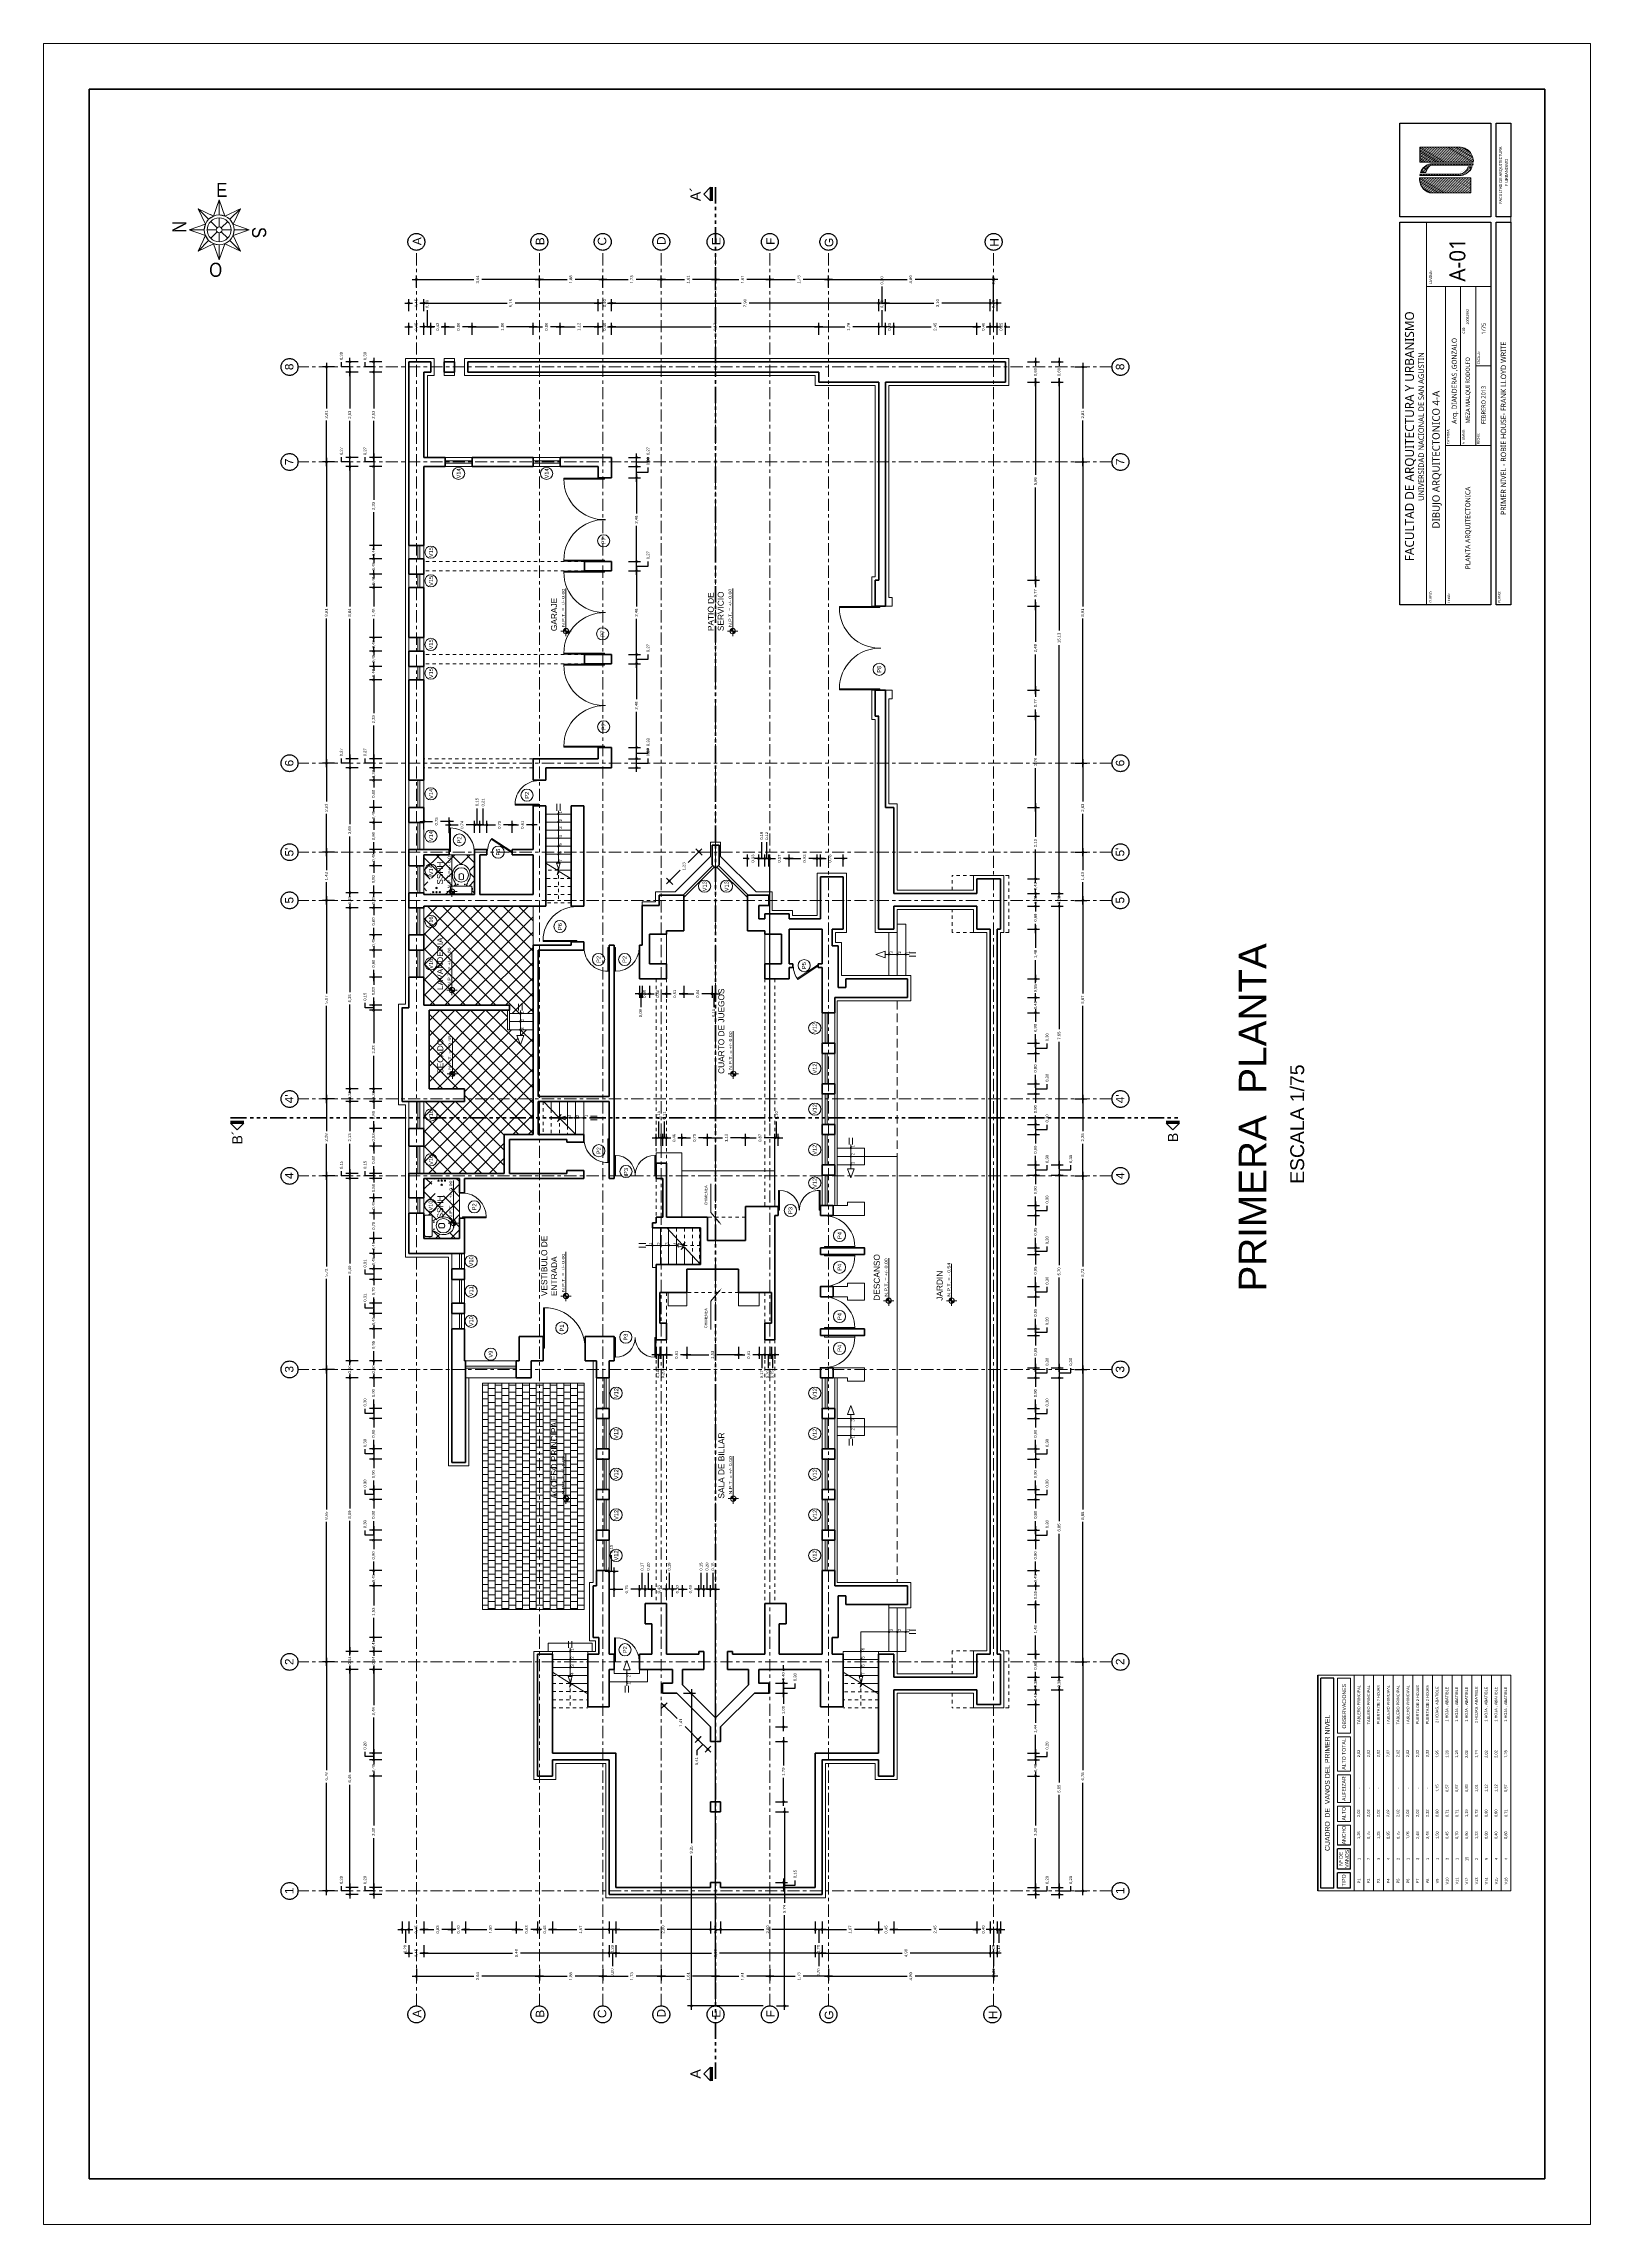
# Model space of a CAD drawing. Header units: millimetres. Extents: x -1459 to -1413, y -119 to 301.
# Drawn here: x -1459 to -1413.3, y -118.8 to -54.3 of the extents above; entities that cross this region are included whole.
import ezdxf

# ---------------------------------------------------------------- set-up
doc = ezdxf.new("R2010")
doc.units = ezdxf.units.MM
for name, pattern in [('ACAD_ISO06W100', [36, 24, -3, 0, -3, 0, -3, 0, -3]), ('ACAD_ISO10W100', [18, 12, -3, 0, -3]), ('PTS_EXT', [999999, 0, -999999]), ('RAYITAS', [0.375, 0.25, -0.125])]:
    doc.linetypes.add(name, pattern=pattern)
doc.layers.get('0').update_dxf_attribs({"lineweight": 0})
doc.layers.get('Defpoints').update_dxf_attribs({"lineweight": 5})
for name, color, linetype, lineweight in [('CORTE PLUMA 5', 5, 'Continuous', 40), ('COTAS', 190, 'Continuous', 9), ('EJES', 2, 'ACAD_ISO10W100', 13), ('GRADAS CAMBIO NIVEL', 3, 'Continuous', 15), ('MOBILIARIO FIJO', 2, 'Continuous', 9), ('MURO CORTADO', 1, 'Continuous', 60), ('MURO VISTO', 6, 'Continuous', 18), ('PROYECCIONES', 40, 'RAYITAS', 13), ('PUERTA VENTANA', 4, 'Continuous', 9), ('ROTULO', 7, 'Continuous', 5), ('TEXTOS', 30, 'Continuous', 5), ('TEXTURAS', 227, 'Continuous', 0), ('VANOS CUADRO', 8, 'Continuous', 9)]:
    doc.layers.add(name, color=color, linetype=linetype, lineweight=lineweight)
doc.styles.add('Arial', font='arial.ttf')
doc.styles.add('ARIAL DERECHO', font='arial.ttf', dxfattribs={"width": 1.1})
doc.styles.add('arial normal', font='arial.ttf', dxfattribs={"height": 0.25})
doc.styles.add('Lucida handwriting', font='', dxfattribs={"width": 0.9, "oblique": 10})
doc.styles.get("Standard").update_dxf_attribs({"font": 'arial.ttf'})
doc.styles.get('Lucida handwriting').set_extended_font_data('Lucida Handwriting')
doc.dimstyles.new('COTAS 50 OK', dxfattribs={"dimtxt": 0.08, "dimasz": 0.13, "dimexe": 0.12, "dimexo": 0.2, "dimgap": 0.07, "dimtad": 0, "dimtih": 1, "dimtoh": 1, "dimzin": 0, "dimtxsty": 'ARIAL DERECHO', "dimblk": 'DOTSMALL', "dimcen": 0.15, "dimdle": 0.12, "dimadec": 0, "dimazin": 0, "dimtfac": 1, "dimtmove": 1, "dimatfit": 3, "dimfxl": 1, "dimtzin": 0, "dimarcsym": 0})
pattern_1 = [(135, (-1328.15026, -456.6214), (-0.2245064, -0.2245064), []), (225, (-1328.15026, -456.6214), (0.2245064, -0.2245064), [])]

# ---------------------------------------------------------------- blocks, each defined once
blk = doc.blocks.new('puerta--75')
at = {"layer": 'PUERTA VENTANA'}
for p, q in [((211.926, 118.601), (212.626, 118.601)), ((211.926, 118.601), (211.926, 118.571)), ((211.926, 118.571), (212.626, 118.571)), ((212.626, 118.571), (212.626, 118.601))]:
    blk.add_line(p, q, dxfattribs=at)
blk.add_arc((211.926, 118.571), 0.7, 270, 0, dxfattribs=at)
blk = doc.blocks.new('puerta--1.25')
at = {"layer": 'PUERTA VENTANA'}
blk.add_line((92.632, 143.638), (92.632, 143.668), dxfattribs=at)
for points in [[(91.432, 143.678), (91.402, 143.678), (91.402, 143.668), (92.632, 143.668)], [(91.432, 143.678), (91.432, 143.638), (92.632, 143.638)]]:
    blk.add_lwpolyline(points, dxfattribs=at)
blk.add_lwpolyline([(91.402, 142.438), (91.402, 142.428), (91.432, 142.428), (91.432, 142.438), (91.402, 142.438)], close=True, dxfattribs=at)
blk.add_arc((91.432, 143.638), 1.2, 270, 0, dxfattribs=at)
blk = doc.blocks.new('2.48--puerta 2')
at = {"layer": 'PUERTA VENTANA'}
for p, q in [((110.968, 142.957), (110.938, 142.957)), ((113.366, 142.957), (113.396, 142.957))]:
    blk.add_line(p, q, dxfattribs=at)
for points in [[(110.928, 141.758), (110.928, 141.728), (110.938, 141.728), (110.938, 141.758), (110.968, 141.758), (110.968, 142.957)], [(110.928, 141.758), (110.938, 141.758), (110.938, 142.957)], [(113.406, 141.758), (113.406, 141.728), (113.396, 141.728), (113.396, 141.758), (113.366, 141.758), (113.366, 142.957)], [(113.406, 141.758), (113.396, 141.758), (113.396, 142.957)]]:
    blk.add_lwpolyline(points, dxfattribs=at)
for centre, start, end in [((110.968, 141.758), 358.56656, 90), ((113.366, 141.758), 90, 181.43344)]:
    blk.add_arc(centre, 1.199, start, end, dxfattribs=at)
blk = doc.blocks.new('puerta--1.05')
at = {"layer": 'PUERTA VENTANA'}
blk.add_lwpolyline([(222.951, 118.732), (222.951, 118.762), (221.951, 118.762), (221.951, 118.732), (222.951, 118.732)], dxfattribs=at)
blk.add_arc((222.951, 118.732), 1, 180, 270, dxfattribs=at)
blk = doc.blocks.new('lavadero')
at = {"layer": 'MOBILIARIO FIJO'}
for centre, radius in [((270.117, 169.939), 0.0222), ((270.117, 169.939), 0.0114), ((270.238, 170.034), 0.0184), ((270.238, 169.938), 0.0184), ((270.238, 169.842), 0.0184)]:
    blk.add_circle(centre, radius, dxfattribs=at)
blk = doc.blocks.new('puerta --85')
at = {"layer": 'PUERTA VENTANA'}
blk.add_lwpolyline([(90.282, 135.51), (90.292, 135.51), (90.292, 135.54), (90.282, 135.54), (90.282, 135.51)], close=True, dxfattribs=at)
blk.add_lwpolyline([(91.192, 135.51), (91.232, 135.51), (91.232, 135.54), (91.222, 135.54), (91.222, 134.61), (91.192, 134.61), (91.192, 135.51)], dxfattribs=at)
blk.add_arc((91.192, 135.51), 0.9, 180, 270, dxfattribs=at)
blk = doc.blocks.new('npt')
h = blk.add_hatch(color=256)
h.paths.add_polyline_path([(0, 0), (0.071, 0, 0.414214), (0, 0.071)])
h.paths.add_polyline_path([(0, -0.071), (0, 0), (-0.071, 0, 0.414214)])
for p, q in [((-0.135, 0), (0.972, 0)), ((0, 0.135), (0, -0.135))]:
    blk.add_line(p, q)
blk.add_circle((0, 0), 0.0709)
blk = doc.blocks.new('CIRCULO GRADA')
at = {"layer": 'GRADAS CAMBIO NIVEL'}
h = blk.add_hatch(color=256, dxfattribs=at)
h.paths.add_polyline_path([(0.014, 0.014, 0.414214), (-0.014, 0.014), (0, 0)])
h.paths.add_polyline_path([(0.014, 0.014), (0, 0), (0.014, -0.014, 0.414214)])
h.paths.add_polyline_path([(0.014, -0.014), (0, 0), (-0.014, -0.014, 0.414214)])
h.paths.add_polyline_path([(0, 0), (-0.014, 0.014, 0.414214), (-0.014, -0.014)])
blk.add_circle((0, 0), 0.02, dxfattribs=at)
blk = doc.blocks.new('INODORO 1')
at = {"layer": 'MOBILIARIO FIJO'}
for p, q in [((367.057, 148.66), (367.041, 148.66)), ((367.041, 148.66), (367.041, 148.618)), ((367.041, 148.618), (367.057, 148.618)), ((367.057, 148.673), (367.057, 148.761)), ((367.057, 148.673), (367.057, 148.585)), ((367.372, 148.786), (367.082, 148.786)), ((367.372, 148.56), (367.082, 148.56)), ((367.228, 148.56), (367.516, 148.56)), ((367.31, 148.35), (367.31, 148.231)), ((367.372, 148.786), (367.662, 148.786)), ((367.372, 148.56), (367.662, 148.56)), ((367.434, 148.35), (367.434, 148.231)), ((367.687, 148.673), (367.687, 148.761)), ((367.687, 148.673), (367.687, 148.585))]:
    blk.add_line(p, q, dxfattribs=at)
for centre, radius in [((367.372, 148.231), 0.214), ((367.267, 148.511), 0.0105), ((367.477, 148.511), 0.0105)]:
    blk.add_circle(centre, radius, dxfattribs=at)
for centre, radius, start, end in [((367.082, 148.761), 0.025, 90, 180.40709), ((367.082, 148.585), 0.025, 179.59291, 270), ((367.372, 148.283), 0.0915, 47.0647, 132.9353), ((367.662, 148.761), 0.025, 359.59291, 90), ((367.662, 148.585), 0.025, 270, 0.40709), ((367.346, 148.233), 0.0359, 182.42476, 221.63593), ((367.372, 148.283), 0.0915, 234.37297, 305.62703), ((367.399, 148.233), 0.0359, 318.36407, 357.57524)]:
    blk.add_arc(centre, radius, start, end, dxfattribs=at)
blk.add_ellipse((367.372, 148.231), major_axis=(0, -0.312), ratio=0.841586, start_param=-2.293426, end_param=2.307823, dxfattribs=at)
for points, knots in [([(367.228, 148.56), (367.225, 148.54), (367.207, 148.498), (367.186, 148.459), (367.176, 148.438)], [0, 0, 0, 0, 0.0616647, 0.1332294, 0.1332294, 0.1332294, 0.1332294]), ([(367.516, 148.56), (367.519, 148.54), (367.537, 148.499), (367.557, 148.461), (367.567, 148.44)], [0.0004022, 0.0004022, 0.0004022, 0.0004022, 0.0616647, 0.1305417, 0.1305417, 0.1305417, 0.1305417])]:
    blk.add_open_spline(points, degree=3, knots=knots, dxfattribs=at)
blk = doc.blocks.new('_DotSmall')
at = {"color": 0, "linetype": 'ByBlock', "const_width": 0.5}
blk.add_lwpolyline([(-0.0625, 0, 1), (0.0625, 0, 1)], format="xyb", close=True, dxfattribs=at)
blk = doc.blocks.new('*D15')
at = {"layer": 'COTAS', "color": 0, "lineweight": -2}
for p, q in [((-1448.228, -62.9), (-1448.228, -62.54)), ((-1447.778, -62.9), (-1447.778, -62.54)), ((-1448.348, -62.66), (-1448.121, -62.66)), ((-1447.658, -62.66), (-1447.885, -62.66))]:
    blk.add_line(p, q, dxfattribs=at)
at = {"layer": 'Defpoints', "color": 0}
for p in [(-1448.228, -63.1), (-1447.778, -62.66), (-1447.778, -63.1)]:
    blk.add_point(p, dxfattribs=at)
at = {"layer": 'COTAS', "color": 0, "lineweight": -2, "xscale": 0.13, "yscale": 0.13, "zscale": 0.13, "rotation": 180}
blk.add_blockref('_DotSmall', (-1448.228, -62.66), dxfattribs=at)
at = {"layer": 'COTAS', "color": 0, "lineweight": -2, "xscale": 0.13, "yscale": 0.13, "zscale": 0.13}
blk.add_blockref('_DotSmall', (-1447.778, -62.66), dxfattribs=at)
at = {"layer": 'COTAS', "color": 0, "insert": (-1448.003, -62.66), "char_height": 0.08, "attachment_point": 5, "rotation": 90, "style": 'ARIAL DERECHO'}
blk.add_mtext('0,45', dxfattribs=at)
blk = doc.blocks.new('*D16')
at = {"layer": 'COTAS', "color": 0, "lineweight": -2}
for p, q in [((-1447.778, -62.9), (-1447.778, -62.54)), ((-1447.678, -62.313), (-1447.678, -62.173)), ((-1447.678, -62.66), (-1447.678, -62.313)), ((-1447.578, -62.9), (-1447.578, -62.54)), ((-1447.458, -62.66), (-1447.898, -62.66))]:
    blk.add_line(p, q, dxfattribs=at)
at = {"layer": 'Defpoints', "color": 0}
for p in [(-1447.778, -62.66), (-1447.778, -63.1), (-1447.578, -63.1)]:
    blk.add_point(p, dxfattribs=at)
at = {"layer": 'COTAS', "color": 0, "lineweight": -2, "xscale": 0.13, "yscale": 0.13, "zscale": 0.13, "rotation": 180}
blk.add_blockref('_DotSmall', (-1447.778, -62.66), dxfattribs=at)
at = {"layer": 'COTAS', "color": 0, "lineweight": -2, "xscale": 0.13, "yscale": 0.13, "zscale": 0.13}
blk.add_blockref('_DotSmall', (-1447.578, -62.66), dxfattribs=at)
at = {"layer": 'COTAS', "color": 0, "insert": (-1447.678, -61.988), "char_height": 0.08, "attachment_point": 5, "rotation": 90, "style": 'ARIAL DERECHO'}
blk.add_mtext('0,20', dxfattribs=at)
blk = doc.blocks.new('*D17')
at = {"layer": 'COTAS', "color": 0, "lineweight": -2}
for p, q in [((-1447.578, -62.9), (-1447.578, -62.54)), ((-1447.154, -62.9), (-1447.154, -62.54)), ((-1447.698, -62.66), (-1447.484, -62.66)), ((-1447.034, -62.66), (-1447.248, -62.66))]:
    blk.add_line(p, q, dxfattribs=at)
at = {"layer": 'Defpoints', "color": 0}
for p in [(-1447.578, -62.66), (-1447.578, -63.1), (-1447.154, -63.1)]:
    blk.add_point(p, dxfattribs=at)
at = {"layer": 'COTAS', "color": 0, "lineweight": -2, "xscale": 0.13, "yscale": 0.13, "zscale": 0.13, "rotation": 180}
blk.add_blockref('_DotSmall', (-1447.578, -62.66), dxfattribs=at)
at = {"layer": 'COTAS', "color": 0, "lineweight": -2, "xscale": 0.13, "yscale": 0.13, "zscale": 0.13}
blk.add_blockref('_DotSmall', (-1447.154, -62.66), dxfattribs=at)
at = {"layer": 'COTAS', "color": 0, "insert": (-1447.366, -62.66), "char_height": 0.08, "attachment_point": 5, "rotation": 90, "style": 'ARIAL DERECHO'}
blk.add_mtext('0,42', dxfattribs=at)
blk = doc.blocks.new('*D18')
at = {"layer": 'COTAS', "color": 0, "lineweight": -2}
for p, q in [((-1447.154, -62.9), (-1447.154, -62.54)), ((-1446.354, -62.9), (-1446.354, -62.54)), ((-1447.274, -62.66), (-1446.872, -62.66)), ((-1446.234, -62.66), (-1446.636, -62.66))]:
    blk.add_line(p, q, dxfattribs=at)
at = {"layer": 'Defpoints', "color": 0}
for p in [(-1447.154, -62.66), (-1447.154, -63.1), (-1446.354, -63.1)]:
    blk.add_point(p, dxfattribs=at)
at = {"layer": 'COTAS', "color": 0, "lineweight": -2, "xscale": 0.13, "yscale": 0.13, "zscale": 0.13, "rotation": 180}
blk.add_blockref('_DotSmall', (-1447.154, -62.66), dxfattribs=at)
at = {"layer": 'COTAS', "color": 0, "lineweight": -2, "xscale": 0.13, "yscale": 0.13, "zscale": 0.13}
blk.add_blockref('_DotSmall', (-1446.354, -62.66), dxfattribs=at)
at = {"layer": 'COTAS', "color": 0, "insert": (-1446.754, -62.66), "char_height": 0.08, "attachment_point": 5, "rotation": 90, "style": 'ARIAL DERECHO'}
blk.add_mtext('0,80', dxfattribs=at)
blk = doc.blocks.new('*D19')
at = {"layer": 'COTAS', "color": 0, "lineweight": -2}
for p, q in [((-1446.354, -62.9), (-1446.354, -62.54)), ((-1444.551, -62.9), (-1444.551, -62.54)), ((-1446.474, -62.66), (-1445.571, -62.66)), ((-1444.431, -62.66), (-1445.335, -62.66))]:
    blk.add_line(p, q, dxfattribs=at)
at = {"layer": 'Defpoints', "color": 0}
for p in [(-1446.354, -62.66), (-1446.354, -63.1), (-1444.551, -63.1)]:
    blk.add_point(p, dxfattribs=at)
at = {"layer": 'COTAS', "color": 0, "lineweight": -2, "xscale": 0.13, "yscale": 0.13, "zscale": 0.13, "rotation": 180}
blk.add_blockref('_DotSmall', (-1446.354, -62.66), dxfattribs=at)
at = {"layer": 'COTAS', "color": 0, "lineweight": -2, "xscale": 0.13, "yscale": 0.13, "zscale": 0.13}
blk.add_blockref('_DotSmall', (-1444.551, -62.66), dxfattribs=at)
at = {"layer": 'COTAS', "color": 0, "insert": (-1445.453, -62.66), "char_height": 0.08, "attachment_point": 5, "rotation": 90, "style": 'ARIAL DERECHO'}
blk.add_mtext('1,80', dxfattribs=at)
blk = doc.blocks.new('*D20')
at = {"layer": 'COTAS', "color": 0, "lineweight": -2}
for p, q in [((-1444.551, -62.9), (-1444.551, -62.54)), ((-1443.751, -62.9), (-1443.751, -62.54)), ((-1444.671, -62.66), (-1444.269, -62.66)), ((-1443.631, -62.66), (-1444.033, -62.66))]:
    blk.add_line(p, q, dxfattribs=at)
at = {"layer": 'Defpoints', "color": 0}
for p in [(-1444.551, -62.66), (-1444.551, -63.1), (-1443.751, -63.1)]:
    blk.add_point(p, dxfattribs=at)
at = {"layer": 'COTAS', "color": 0, "lineweight": -2, "xscale": 0.13, "yscale": 0.13, "zscale": 0.13, "rotation": 180}
blk.add_blockref('_DotSmall', (-1444.551, -62.66), dxfattribs=at)
at = {"layer": 'COTAS', "color": 0, "lineweight": -2, "xscale": 0.13, "yscale": 0.13, "zscale": 0.13}
blk.add_blockref('_DotSmall', (-1443.751, -62.66), dxfattribs=at)
at = {"layer": 'COTAS', "color": 0, "insert": (-1444.151, -62.66), "char_height": 0.08, "attachment_point": 5, "rotation": 90, "style": 'ARIAL DERECHO'}
blk.add_mtext('0,80', dxfattribs=at)
blk = doc.blocks.new('*D21')
at = {"layer": 'COTAS', "color": 0, "lineweight": -2}
for p, q in [((-1442.628, -62.9), (-1442.628, -62.54)), ((-1442.228, -62.9), (-1442.228, -62.54)), ((-1442.748, -62.66), (-1442.546, -62.66)), ((-1442.108, -62.66), (-1442.31, -62.66))]:
    blk.add_line(p, q, dxfattribs=at)
at = {"layer": 'Defpoints', "color": 0}
for p in [(-1442.628, -63.1), (-1442.228, -62.66), (-1442.228, -63.1)]:
    blk.add_point(p, dxfattribs=at)
at = {"layer": 'COTAS', "color": 0, "lineweight": -2, "xscale": 0.13, "yscale": 0.13, "zscale": 0.13, "rotation": 180}
blk.add_blockref('_DotSmall', (-1442.628, -62.66), dxfattribs=at)
at = {"layer": 'COTAS', "color": 0, "lineweight": -2, "xscale": 0.13, "yscale": 0.13, "zscale": 0.13}
blk.add_blockref('_DotSmall', (-1442.228, -62.66), dxfattribs=at)
at = {"layer": 'COTAS', "color": 0, "insert": (-1442.428, -62.66), "char_height": 0.08, "attachment_point": 5, "rotation": 90, "style": 'ARIAL DERECHO'}
blk.add_mtext('0,40', dxfattribs=at)
blk = doc.blocks.new('*D22')
at = {"layer": 'COTAS', "color": 0, "lineweight": -2}
for p, q in [((-1442.228, -62.9), (-1442.228, -62.54)), ((-1436.103, -62.9), (-1436.103, -62.54)), ((-1442.348, -62.66), (-1439.284, -62.66)), ((-1435.983, -62.66), (-1439.048, -62.66))]:
    blk.add_line(p, q, dxfattribs=at)
at = {"layer": 'Defpoints', "color": 0}
for p in [(-1442.228, -62.66), (-1442.228, -63.1), (-1436.103, -63.1)]:
    blk.add_point(p, dxfattribs=at)
at = {"layer": 'COTAS', "color": 0, "lineweight": -2, "xscale": 0.13, "yscale": 0.13, "zscale": 0.13, "rotation": 180}
blk.add_blockref('_DotSmall', (-1442.228, -62.66), dxfattribs=at)
at = {"layer": 'COTAS', "color": 0, "lineweight": -2, "xscale": 0.13, "yscale": 0.13, "zscale": 0.13}
blk.add_blockref('_DotSmall', (-1436.103, -62.66), dxfattribs=at)
at = {"layer": 'COTAS', "color": 0, "insert": (-1439.166, -62.66), "char_height": 0.08, "attachment_point": 5, "rotation": 90, "style": 'ARIAL DERECHO'}
blk.add_mtext('6,13', dxfattribs=at)
blk = doc.blocks.new('*D23')
at = {"layer": 'COTAS', "color": 0, "lineweight": -2}
for p, q in [((-1443.751, -62.9), (-1443.751, -62.54)), ((-1442.628, -62.9), (-1442.628, -62.54)), ((-1443.871, -62.66), (-1443.307, -62.66)), ((-1442.508, -62.66), (-1443.071, -62.66))]:
    blk.add_line(p, q, dxfattribs=at)
at = {"layer": 'Defpoints', "color": 0}
for p in [(-1443.751, -62.66), (-1443.751, -63.1), (-1442.628, -63.1)]:
    blk.add_point(p, dxfattribs=at)
at = {"layer": 'COTAS', "color": 0, "lineweight": -2, "xscale": 0.13, "yscale": 0.13, "zscale": 0.13, "rotation": 180}
blk.add_blockref('_DotSmall', (-1443.751, -62.66), dxfattribs=at)
at = {"layer": 'COTAS', "color": 0, "lineweight": -2, "xscale": 0.13, "yscale": 0.13, "zscale": 0.13}
blk.add_blockref('_DotSmall', (-1442.628, -62.66), dxfattribs=at)
at = {"layer": 'COTAS', "color": 0, "insert": (-1443.189, -62.66), "char_height": 0.08, "attachment_point": 5, "rotation": 90, "style": 'ARIAL DERECHO'}
blk.add_mtext('1,12', dxfattribs=at)
blk = doc.blocks.new('*D24')
at = {"layer": 'COTAS', "color": 0, "lineweight": -2}
for p, q in [((-1434.328, -62.9), (-1434.328, -62.54)), ((-1434.228, -62.313), (-1434.228, -62.173)), ((-1434.228, -62.66), (-1434.228, -62.313)), ((-1434.128, -62.9), (-1434.128, -62.54)), ((-1434.008, -62.66), (-1434.448, -62.66))]:
    blk.add_line(p, q, dxfattribs=at)
at = {"layer": 'Defpoints', "color": 0}
for p in [(-1434.328, -62.66), (-1434.328, -63.1), (-1434.128, -63.1)]:
    blk.add_point(p, dxfattribs=at)
at = {"layer": 'COTAS', "color": 0, "lineweight": -2, "xscale": 0.13, "yscale": 0.13, "zscale": 0.13, "rotation": 180}
blk.add_blockref('_DotSmall', (-1434.328, -62.66), dxfattribs=at)
at = {"layer": 'COTAS', "color": 0, "lineweight": -2, "xscale": 0.13, "yscale": 0.13, "zscale": 0.13}
blk.add_blockref('_DotSmall', (-1434.128, -62.66), dxfattribs=at)
at = {"layer": 'COTAS', "color": 0, "insert": (-1434.228, -61.988), "char_height": 0.08, "attachment_point": 5, "rotation": 90, "style": 'ARIAL DERECHO'}
blk.add_mtext('0,20', dxfattribs=at)
blk = doc.blocks.new('*D25')
at = {"layer": 'COTAS', "color": 0, "lineweight": -2}
for p, q in [((-1436.103, -62.9), (-1436.103, -62.54)), ((-1434.328, -62.9), (-1434.328, -62.54)), ((-1436.223, -62.66), (-1435.334, -62.66)), ((-1434.208, -62.66), (-1435.097, -62.66))]:
    blk.add_line(p, q, dxfattribs=at)
at = {"layer": 'Defpoints', "color": 0}
for p in [(-1436.103, -62.66), (-1436.103, -63.1), (-1434.328, -63.1)]:
    blk.add_point(p, dxfattribs=at)
at = {"layer": 'COTAS', "color": 0, "lineweight": -2, "xscale": 0.13, "yscale": 0.13, "zscale": 0.13, "rotation": 180}
blk.add_blockref('_DotSmall', (-1436.103, -62.66), dxfattribs=at)
at = {"layer": 'COTAS', "color": 0, "lineweight": -2, "xscale": 0.13, "yscale": 0.13, "zscale": 0.13}
blk.add_blockref('_DotSmall', (-1434.328, -62.66), dxfattribs=at)
at = {"layer": 'COTAS', "color": 0, "insert": (-1435.216, -62.66), "char_height": 0.08, "attachment_point": 5, "rotation": 90, "style": 'ARIAL DERECHO'}
blk.add_mtext('1,78', dxfattribs=at)
blk = doc.blocks.new('*D26')
at = {"layer": 'COTAS', "color": 0, "lineweight": -2}
for p, q in [((-1448.228, -62.2), (-1448.228, -61.841)), ((-1447.778, -62.2), (-1447.778, -61.841)), ((-1448.348, -61.961), (-1448.121, -61.961)), ((-1447.658, -61.961), (-1447.885, -61.961))]:
    blk.add_line(p, q, dxfattribs=at)
at = {"layer": 'Defpoints', "color": 0}
for p in [(-1448.228, -61.961), (-1448.228, -62.4), (-1447.778, -62.4)]:
    blk.add_point(p, dxfattribs=at)
at = {"layer": 'COTAS', "color": 0, "lineweight": -2, "xscale": 0.13, "yscale": 0.13, "zscale": 0.13, "rotation": 180}
blk.add_blockref('_DotSmall', (-1448.228, -61.961), dxfattribs=at)
at = {"layer": 'COTAS', "color": 0, "lineweight": -2, "xscale": 0.13, "yscale": 0.13, "zscale": 0.13}
blk.add_blockref('_DotSmall', (-1447.778, -61.961), dxfattribs=at)
at = {"layer": 'COTAS', "color": 0, "insert": (-1448.003, -61.961), "char_height": 0.08, "attachment_point": 5, "rotation": 90, "style": 'ARIAL DERECHO'}
blk.add_mtext('0,45', dxfattribs=at)
blk = doc.blocks.new('*D27')
at = {"layer": 'COTAS', "color": 0, "lineweight": -2}
for p, q in [((-1442.628, -62.2), (-1442.628, -61.841)), ((-1442.228, -62.2), (-1442.228, -61.841)), ((-1442.748, -61.961), (-1442.546, -61.961)), ((-1442.108, -61.961), (-1442.31, -61.961))]:
    blk.add_line(p, q, dxfattribs=at)
at = {"layer": 'Defpoints', "color": 0}
for p in [(-1442.628, -61.961), (-1442.628, -62.4), (-1442.228, -62.4)]:
    blk.add_point(p, dxfattribs=at)
at = {"layer": 'COTAS', "color": 0, "lineweight": -2, "xscale": 0.13, "yscale": 0.13, "zscale": 0.13, "rotation": 180}
blk.add_blockref('_DotSmall', (-1442.628, -61.961), dxfattribs=at)
at = {"layer": 'COTAS', "color": 0, "lineweight": -2, "xscale": 0.13, "yscale": 0.13, "zscale": 0.13}
blk.add_blockref('_DotSmall', (-1442.228, -61.961), dxfattribs=at)
at = {"layer": 'COTAS', "color": 0, "insert": (-1442.428, -61.961), "char_height": 0.08, "attachment_point": 5, "rotation": 90, "style": 'ARIAL DERECHO'}
blk.add_mtext('0,40', dxfattribs=at)
blk = doc.blocks.new('*D28')
at = {"layer": 'COTAS', "color": 0, "lineweight": -2}
for p, q in [((-1434.328, -62.2), (-1434.328, -61.841)), ((-1434.228, -61.614), (-1434.228, -61.474)), ((-1434.228, -61.961), (-1434.228, -61.614)), ((-1434.128, -62.2), (-1434.128, -61.841)), ((-1434.008, -61.961), (-1434.448, -61.961))]:
    blk.add_line(p, q, dxfattribs=at)
at = {"layer": 'Defpoints', "color": 0}
for p in [(-1434.328, -61.961), (-1434.328, -62.4), (-1434.128, -62.4)]:
    blk.add_point(p, dxfattribs=at)
at = {"layer": 'COTAS', "color": 0, "lineweight": -2, "xscale": 0.13, "yscale": 0.13, "zscale": 0.13, "rotation": 180}
blk.add_blockref('_DotSmall', (-1434.328, -61.961), dxfattribs=at)
at = {"layer": 'COTAS', "color": 0, "lineweight": -2, "xscale": 0.13, "yscale": 0.13, "zscale": 0.13}
blk.add_blockref('_DotSmall', (-1434.128, -61.961), dxfattribs=at)
at = {"layer": 'COTAS', "color": 0, "insert": (-1434.228, -61.29), "char_height": 0.08, "attachment_point": 5, "rotation": 90, "style": 'ARIAL DERECHO'}
blk.add_mtext('0,20', dxfattribs=at)
blk = doc.blocks.new('*D29')
at = {"layer": 'COTAS', "color": 0, "lineweight": -2}
for p, q in [((-1447.778, -62.2), (-1447.778, -61.841)), ((-1442.628, -62.2), (-1442.628, -61.841)), ((-1447.898, -61.961), (-1445.321, -61.961)), ((-1442.508, -61.961), (-1445.085, -61.961))]:
    blk.add_line(p, q, dxfattribs=at)
at = {"layer": 'Defpoints', "color": 0}
for p in [(-1447.778, -61.961), (-1447.778, -62.4), (-1442.628, -62.4)]:
    blk.add_point(p, dxfattribs=at)
at = {"layer": 'COTAS', "color": 0, "lineweight": -2, "xscale": 0.13, "yscale": 0.13, "zscale": 0.13, "rotation": 180}
blk.add_blockref('_DotSmall', (-1447.778, -61.961), dxfattribs=at)
at = {"layer": 'COTAS', "color": 0, "lineweight": -2, "xscale": 0.13, "yscale": 0.13, "zscale": 0.13}
blk.add_blockref('_DotSmall', (-1442.628, -61.961), dxfattribs=at)
at = {"layer": 'COTAS', "color": 0, "insert": (-1445.203, -61.961), "char_height": 0.08, "attachment_point": 5, "rotation": 90, "style": 'ARIAL DERECHO'}
blk.add_mtext('5,15', dxfattribs=at)
blk = doc.blocks.new('*D30')
at = {"layer": 'COTAS', "color": 0, "lineweight": -2}
for p, q in [((-1442.228, -62.2), (-1442.228, -61.841)), ((-1434.328, -62.2), (-1434.328, -61.841)), ((-1442.348, -61.961), (-1438.396, -61.961)), ((-1434.208, -61.961), (-1438.16, -61.961))]:
    blk.add_line(p, q, dxfattribs=at)
at = {"layer": 'Defpoints', "color": 0}
for p in [(-1442.228, -61.961), (-1442.228, -62.4), (-1434.328, -62.4)]:
    blk.add_point(p, dxfattribs=at)
at = {"layer": 'COTAS', "color": 0, "lineweight": -2, "xscale": 0.13, "yscale": 0.13, "zscale": 0.13, "rotation": 180}
blk.add_blockref('_DotSmall', (-1442.228, -61.961), dxfattribs=at)
at = {"layer": 'COTAS', "color": 0, "lineweight": -2, "xscale": 0.13, "yscale": 0.13, "zscale": 0.13}
blk.add_blockref('_DotSmall', (-1434.328, -61.961), dxfattribs=at)
at = {"layer": 'COTAS', "color": 0, "insert": (-1438.278, -61.961), "char_height": 0.08, "attachment_point": 5, "rotation": 90, "style": 'ARIAL DERECHO'}
blk.add_mtext('7,90', dxfattribs=at)
blk = doc.blocks.new('*D31')
at = {"layer": 'COTAS', "color": 0, "lineweight": -2}
for p, q in [((-1448.123, -61.262), (-1446.302, -61.262)), ((-1448.003, -61.5), (-1448.003, -61.142)), ((-1444.246, -61.262), (-1446.066, -61.262)), ((-1444.366, -61.5), (-1444.366, -61.142))]:
    blk.add_line(p, q, dxfattribs=at)
at = {"layer": 'Defpoints', "color": 0}
for p in [(-1444.366, -61.262), (-1448.003, -61.7), (-1444.366, -61.7)]:
    blk.add_point(p, dxfattribs=at)
at = {"layer": 'COTAS', "color": 0, "lineweight": -2, "xscale": 0.13, "yscale": 0.13, "zscale": 0.13, "rotation": 180}
blk.add_blockref('_DotSmall', (-1448.003, -61.262), dxfattribs=at)
at = {"layer": 'COTAS', "color": 0, "lineweight": -2, "xscale": 0.13, "yscale": 0.13, "zscale": 0.13}
blk.add_blockref('_DotSmall', (-1444.366, -61.262), dxfattribs=at)
at = {"layer": 'COTAS', "color": 0, "insert": (-1446.184, -61.262), "char_height": 0.08, "attachment_point": 5, "rotation": 90, "style": 'ARIAL DERECHO'}
blk.add_mtext('3,64', dxfattribs=at)
blk = doc.blocks.new('*D32')
at = {"layer": 'COTAS', "color": 0, "lineweight": -2}
for p, q in [((-1444.486, -61.262), (-1443.546, -61.262)), ((-1444.366, -61.5), (-1444.366, -61.142)), ((-1442.371, -61.262), (-1443.31, -61.262)), ((-1442.491, -61.5), (-1442.491, -61.142))]:
    blk.add_line(p, q, dxfattribs=at)
at = {"layer": 'Defpoints', "color": 0}
for p in [(-1444.366, -61.262), (-1444.366, -61.7), (-1442.491, -61.7)]:
    blk.add_point(p, dxfattribs=at)
at = {"layer": 'COTAS', "color": 0, "lineweight": -2, "xscale": 0.13, "yscale": 0.13, "zscale": 0.13, "rotation": 180}
blk.add_blockref('_DotSmall', (-1444.366, -61.262), dxfattribs=at)
at = {"layer": 'COTAS', "color": 0, "lineweight": -2, "xscale": 0.13, "yscale": 0.13, "zscale": 0.13}
blk.add_blockref('_DotSmall', (-1442.491, -61.262), dxfattribs=at)
at = {"layer": 'COTAS', "color": 0, "insert": (-1443.428, -61.262), "char_height": 0.08, "attachment_point": 5, "rotation": 90, "style": 'ARIAL DERECHO'}
blk.add_mtext('1,88', dxfattribs=at)
blk = doc.blocks.new('*D33')
at = {"layer": 'COTAS', "color": 0, "lineweight": -2}
for p, q in [((-1442.611, -61.262), (-1441.742, -61.262)), ((-1442.491, -61.5), (-1442.491, -61.142)), ((-1440.638, -61.262), (-1441.506, -61.262)), ((-1440.758, -61.5), (-1440.758, -61.142))]:
    blk.add_line(p, q, dxfattribs=at)
at = {"layer": 'Defpoints', "color": 0}
for p in [(-1442.491, -61.262), (-1442.491, -61.7), (-1440.758, -61.7)]:
    blk.add_point(p, dxfattribs=at)
at = {"layer": 'COTAS', "color": 0, "lineweight": -2, "xscale": 0.13, "yscale": 0.13, "zscale": 0.13, "rotation": 180}
blk.add_blockref('_DotSmall', (-1442.491, -61.262), dxfattribs=at)
at = {"layer": 'COTAS', "color": 0, "lineweight": -2, "xscale": 0.13, "yscale": 0.13, "zscale": 0.13}
blk.add_blockref('_DotSmall', (-1440.758, -61.262), dxfattribs=at)
at = {"layer": 'COTAS', "color": 0, "insert": (-1441.624, -61.262), "char_height": 0.08, "attachment_point": 5, "rotation": 90, "style": 'ARIAL DERECHO'}
blk.add_mtext('1,73', dxfattribs=at)
blk = doc.blocks.new('*D34')
at = {"layer": 'COTAS', "color": 0, "lineweight": -2}
for p, q in [((-1440.878, -61.262), (-1440.074, -61.262)), ((-1440.758, -61.5), (-1440.758, -61.142)), ((-1439.033, -61.262), (-1439.837, -61.262)), ((-1439.153, -61.5), (-1439.153, -61.142))]:
    blk.add_line(p, q, dxfattribs=at)
at = {"layer": 'Defpoints', "color": 0}
for p in [(-1440.758, -61.262), (-1440.758, -61.7), (-1439.153, -61.7)]:
    blk.add_point(p, dxfattribs=at)
at = {"layer": 'COTAS', "color": 0, "lineweight": -2, "xscale": 0.13, "yscale": 0.13, "zscale": 0.13, "rotation": 180}
blk.add_blockref('_DotSmall', (-1440.758, -61.262), dxfattribs=at)
at = {"layer": 'COTAS', "color": 0, "lineweight": -2, "xscale": 0.13, "yscale": 0.13, "zscale": 0.13}
blk.add_blockref('_DotSmall', (-1439.153, -61.262), dxfattribs=at)
at = {"layer": 'COTAS', "color": 0, "insert": (-1439.956, -61.262), "char_height": 0.08, "attachment_point": 5, "rotation": 90, "style": 'ARIAL DERECHO'}
blk.add_mtext('1,61', dxfattribs=at)
blk = doc.blocks.new('*D35')
at = {"layer": 'COTAS', "color": 0, "lineweight": -2}
for p, q in [((-1439.273, -61.262), (-1438.469, -61.262)), ((-1439.153, -61.5), (-1439.153, -61.142)), ((-1437.428, -61.262), (-1438.232, -61.262)), ((-1437.548, -61.5), (-1437.548, -61.142))]:
    blk.add_line(p, q, dxfattribs=at)
at = {"layer": 'Defpoints', "color": 0}
for p in [(-1439.153, -61.262), (-1439.153, -61.7), (-1437.548, -61.7)]:
    blk.add_point(p, dxfattribs=at)
at = {"layer": 'COTAS', "color": 0, "lineweight": -2, "xscale": 0.13, "yscale": 0.13, "zscale": 0.13, "rotation": 180}
blk.add_blockref('_DotSmall', (-1439.153, -61.262), dxfattribs=at)
at = {"layer": 'COTAS', "color": 0, "lineweight": -2, "xscale": 0.13, "yscale": 0.13, "zscale": 0.13}
blk.add_blockref('_DotSmall', (-1437.548, -61.262), dxfattribs=at)
at = {"layer": 'COTAS', "color": 0, "insert": (-1438.351, -61.262), "char_height": 0.08, "attachment_point": 5, "rotation": 90, "style": 'ARIAL DERECHO'}
blk.add_mtext('1,61', dxfattribs=at)
blk = doc.blocks.new('*D36')
at = {"layer": 'COTAS', "color": 0, "lineweight": -2}
for p, q in [((-1437.668, -61.262), (-1436.8, -61.262)), ((-1437.548, -61.5), (-1437.548, -61.142)), ((-1435.696, -61.262), (-1436.564, -61.262)), ((-1435.816, -61.5), (-1435.816, -61.142))]:
    blk.add_line(p, q, dxfattribs=at)
at = {"layer": 'Defpoints', "color": 0}
for p in [(-1437.548, -61.262), (-1437.548, -61.7), (-1435.816, -61.7)]:
    blk.add_point(p, dxfattribs=at)
at = {"layer": 'COTAS', "color": 0, "lineweight": -2, "xscale": 0.13, "yscale": 0.13, "zscale": 0.13, "rotation": 180}
blk.add_blockref('_DotSmall', (-1437.548, -61.262), dxfattribs=at)
at = {"layer": 'COTAS', "color": 0, "lineweight": -2, "xscale": 0.13, "yscale": 0.13, "zscale": 0.13}
blk.add_blockref('_DotSmall', (-1435.816, -61.262), dxfattribs=at)
at = {"layer": 'COTAS', "color": 0, "insert": (-1436.682, -61.262), "char_height": 0.08, "attachment_point": 5, "rotation": 90, "style": 'ARIAL DERECHO'}
blk.add_mtext('1,73', dxfattribs=at)
blk = doc.blocks.new('*D37')
at = {"layer": 'COTAS', "color": 0, "lineweight": -2}
for p, q in [((-1435.936, -61.262), (-1433.49, -61.262)), ((-1435.816, -61.5), (-1435.816, -61.142)), ((-1430.808, -61.262), (-1433.254, -61.262)), ((-1430.928, -61.5), (-1430.928, -61.142))]:
    blk.add_line(p, q, dxfattribs=at)
at = {"layer": 'Defpoints', "color": 0}
for p in [(-1435.816, -61.262), (-1435.816, -61.7), (-1430.928, -61.7)]:
    blk.add_point(p, dxfattribs=at)
at = {"layer": 'COTAS', "color": 0, "lineweight": -2, "xscale": 0.13, "yscale": 0.13, "zscale": 0.13, "rotation": 180}
blk.add_blockref('_DotSmall', (-1435.816, -61.262), dxfattribs=at)
at = {"layer": 'COTAS', "color": 0, "lineweight": -2, "xscale": 0.13, "yscale": 0.13, "zscale": 0.13}
blk.add_blockref('_DotSmall', (-1430.928, -61.262), dxfattribs=at)
at = {"layer": 'COTAS', "color": 0, "insert": (-1433.372, -61.262), "char_height": 0.08, "attachment_point": 5, "rotation": 90, "style": 'ARIAL DERECHO'}
blk.add_mtext('4,89', dxfattribs=at)
blk = doc.blocks.new('*D38')
at = {"layer": 'COTAS', "color": 0, "lineweight": -2}
for p, q in [((-1449.517, -108.925), (-1449.517, -108.785)), ((-1449.266, -108.925), (-1449.517, -108.925)), ((-1449.028, -108.825), (-1449.386, -108.825)), ((-1449.266, -108.705), (-1449.266, -109.145)), ((-1449.028, -109.025), (-1449.386, -109.025))]:
    blk.add_line(p, q, dxfattribs=at)
at = {"layer": 'Defpoints', "color": 0}
for p in [(-1448.828, -108.825), (-1449.266, -109.025), (-1448.828, -109.025)]:
    blk.add_point(p, dxfattribs=at)
at = {"layer": 'COTAS', "color": 0, "lineweight": -2, "xscale": 0.13, "yscale": 0.13, "zscale": 0.13}
for p, rotation in [((-1449.266, -108.825), 90), ((-1449.266, -109.025), 270)]:
    blk.add_blockref('_DotSmall', p, dxfattribs=dict(at, rotation=rotation))
at = {"layer": 'COTAS', "color": 0, "insert": (-1449.517, -108.6), "char_height": 0.08, "attachment_point": 5, "rotation": 90, "style": 'ARIAL DERECHO'}
blk.add_mtext('0,20', dxfattribs=at)
blk = doc.blocks.new('*D39')
at = {"layer": 'COTAS', "color": 0, "lineweight": -2}
for p, q in [((-1449.028, -105.05), (-1449.386, -105.05)), ((-1449.266, -105.05), (-1449.266, -104.92)), ((-1449.266, -105.05), (-1449.266, -105.103)), ((-1449.028, -105.525), (-1449.386, -105.525)), ((-1449.266, -105.525), (-1449.266, -105.471)), ((-1449.266, -105.525), (-1449.266, -105.655))]:
    blk.add_line(p, q, dxfattribs=at)
at = {"layer": 'Defpoints', "color": 0}
for p in [(-1449.266, -105.05), (-1448.828, -105.05), (-1448.828, -105.525)]:
    blk.add_point(p, dxfattribs=at)
at = {"layer": 'COTAS', "color": 0, "lineweight": -2, "xscale": 0.13, "yscale": 0.13, "zscale": 0.13}
for p, rotation in [((-1449.266, -105.05), 270), ((-1449.266, -105.525), 90)]:
    blk.add_blockref('_DotSmall', p, dxfattribs=dict(at, rotation=rotation))
at = {"layer": 'COTAS', "color": 0, "insert": (-1449.266, -105.287), "char_height": 0.08, "attachment_point": 5, "rotation": 90, "style": 'ARIAL DERECHO'}
blk.add_mtext('0,48', dxfattribs=at)
blk = doc.blocks.new('*D40')
at = {"layer": 'COTAS', "color": 0, "lineweight": -2}
for p, q in [((-1449.028, -101.837), (-1449.386, -101.837)), ((-1449.266, -101.717), (-1449.266, -101.922)), ((-1449.028, -102.375), (-1449.386, -102.375)), ((-1449.266, -102.495), (-1449.266, -102.29))]:
    blk.add_line(p, q, dxfattribs=at)
at = {"layer": 'Defpoints', "color": 0}
for p in [(-1448.828, -101.837), (-1449.266, -102.375), (-1448.828, -102.375)]:
    blk.add_point(p, dxfattribs=at)
at = {"layer": 'COTAS', "color": 0, "lineweight": -2, "xscale": 0.13, "yscale": 0.13, "zscale": 0.13}
for p, rotation in [((-1449.266, -101.837), 90), ((-1449.266, -102.375), 270)]:
    blk.add_blockref('_DotSmall', p, dxfattribs=dict(at, rotation=rotation))
at = {"layer": 'COTAS', "color": 0, "insert": (-1449.266, -102.106), "char_height": 0.08, "attachment_point": 5, "rotation": 90, "style": 'ARIAL DERECHO'}
blk.add_mtext('0,54', dxfattribs=at)
blk = doc.blocks.new('*D41')
at = {"layer": 'COTAS', "color": 0, "lineweight": -2}
for p, q in [((-1449.028, -105.525), (-1449.386, -105.525)), ((-1449.266, -105.405), (-1449.266, -106.99)), ((-1449.266, -108.945), (-1449.266, -107.359)), ((-1449.028, -108.825), (-1449.386, -108.825))]:
    blk.add_line(p, q, dxfattribs=at)
at = {"layer": 'Defpoints', "color": 0}
for p in [(-1448.828, -105.525), (-1449.266, -108.825), (-1448.828, -108.825)]:
    blk.add_point(p, dxfattribs=at)
at = {"layer": 'COTAS', "color": 0, "lineweight": -2, "xscale": 0.13, "yscale": 0.13, "zscale": 0.13}
for p, rotation in [((-1449.266, -105.525), 90), ((-1449.266, -108.825), 270)]:
    blk.add_blockref('_DotSmall', p, dxfattribs=dict(at, rotation=rotation))
at = {"layer": 'COTAS', "color": 0, "insert": (-1449.266, -107.175), "char_height": 0.08, "attachment_point": 5, "rotation": 90, "style": 'ARIAL DERECHO'}
blk.add_mtext('3,30', dxfattribs=at)
blk = doc.blocks.new('*D42')
at = {"layer": 'COTAS', "color": 0, "lineweight": -2}
for p, q in [((-1449.517, -98.4), (-1449.517, -98.26)), ((-1449.266, -98.4), (-1449.517, -98.4)), ((-1449.028, -98.25), (-1449.386, -98.25)), ((-1449.028, -98.55), (-1449.386, -98.55)), ((-1449.266, -98.13), (-1449.266, -98.67))]:
    blk.add_line(p, q, dxfattribs=at)
at = {"layer": 'Defpoints', "color": 0}
for p in [(-1449.266, -98.55), (-1448.828, -98.25), (-1448.828, -98.55)]:
    blk.add_point(p, dxfattribs=at)
at = {"layer": 'COTAS', "color": 0, "lineweight": -2, "xscale": 0.13, "yscale": 0.13, "zscale": 0.13}
for p, rotation in [((-1449.266, -98.25), 90), ((-1449.266, -98.55), 270)]:
    blk.add_blockref('_DotSmall', p, dxfattribs=dict(at, rotation=rotation))
at = {"layer": 'COTAS', "color": 0, "insert": (-1449.517, -98.075), "char_height": 0.08, "attachment_point": 5, "rotation": 90, "style": 'ARIAL DERECHO'}
blk.add_mtext('0,30', dxfattribs=at)
blk = doc.blocks.new('*D43')
at = {"layer": 'COTAS', "color": 0, "lineweight": -2}
for p, q in [((-1449.028, -101.425), (-1449.386, -101.425)), ((-1449.028, -101.837), (-1449.386, -101.837)), ((-1449.266, -101.425), (-1449.266, -101.295)), ((-1449.266, -101.425), (-1449.266, -101.455)), ((-1449.266, -101.837), (-1449.266, -101.807)), ((-1449.266, -101.837), (-1449.266, -101.967))]:
    blk.add_line(p, q, dxfattribs=at)
at = {"layer": 'Defpoints', "color": 0}
for p in [(-1449.266, -101.837), (-1448.828, -101.425), (-1448.828, -101.837)]:
    blk.add_point(p, dxfattribs=at)
at = {"layer": 'COTAS', "color": 0, "lineweight": -2, "xscale": 0.13, "yscale": 0.13, "zscale": 0.13}
for p, rotation in [((-1449.266, -101.425), 270), ((-1449.266, -101.837), 90)]:
    blk.add_blockref('_DotSmall', p, dxfattribs=dict(at, rotation=rotation))
at = {"layer": 'COTAS', "color": 0, "insert": (-1449.266, -101.631), "char_height": 0.08, "attachment_point": 5, "rotation": 90, "style": 'ARIAL DERECHO'}
blk.add_mtext('0,41', dxfattribs=at)
blk = doc.blocks.new('*D44')
at = {"layer": 'COTAS', "color": 0, "lineweight": -2}
for p, q in [((-1449.028, -99.9), (-1449.386, -99.9)), ((-1449.266, -99.78), (-1449.266, -100.482)), ((-1449.266, -101.545), (-1449.266, -100.842)), ((-1449.028, -101.425), (-1449.386, -101.425))]:
    blk.add_line(p, q, dxfattribs=at)
at = {"layer": 'Defpoints', "color": 0}
for p in [(-1448.828, -99.9), (-1449.266, -101.425), (-1448.828, -101.425)]:
    blk.add_point(p, dxfattribs=at)
at = {"layer": 'COTAS', "color": 0, "lineweight": -2, "xscale": 0.13, "yscale": 0.13, "zscale": 0.13}
for p, rotation in [((-1449.266, -99.9), 90), ((-1449.266, -101.425), 270)]:
    blk.add_blockref('_DotSmall', p, dxfattribs=dict(at, rotation=rotation))
at = {"layer": 'COTAS', "color": 0, "insert": (-1449.266, -100.662), "char_height": 0.08, "attachment_point": 5, "rotation": 90, "style": 'ARIAL DERECHO'}
blk.add_mtext('1,53', dxfattribs=at)
blk = doc.blocks.new('*D45')
at = {"layer": 'COTAS', "color": 0, "lineweight": -2}
for p, q in [((-1449.028, -98.55), (-1449.386, -98.55)), ((-1449.266, -98.43), (-1449.266, -98.815)), ((-1449.266, -99.57), (-1449.266, -99.184)), ((-1449.028, -99.45), (-1449.386, -99.45))]:
    blk.add_line(p, q, dxfattribs=at)
at = {"layer": 'Defpoints', "color": 0}
for p in [(-1448.828, -98.55), (-1449.266, -99.45), (-1448.828, -99.45)]:
    blk.add_point(p, dxfattribs=at)
at = {"layer": 'COTAS', "color": 0, "lineweight": -2, "xscale": 0.13, "yscale": 0.13, "zscale": 0.13}
for p, rotation in [((-1449.266, -98.55), 90), ((-1449.266, -99.45), 270)]:
    blk.add_blockref('_DotSmall', p, dxfattribs=dict(at, rotation=rotation))
at = {"layer": 'COTAS', "color": 0, "insert": (-1449.266, -99), "char_height": 0.08, "attachment_point": 5, "rotation": 90, "style": 'ARIAL DERECHO'}
blk.add_mtext('0,90', dxfattribs=at)
blk = doc.blocks.new('*D46')
at = {"layer": 'COTAS', "color": 0, "lineweight": -2}
for p, q in [((-1449.517, -97.2), (-1449.517, -97.06)), ((-1449.266, -97.2), (-1449.517, -97.2)), ((-1449.028, -97.05), (-1449.386, -97.05)), ((-1449.028, -97.35), (-1449.386, -97.35)), ((-1449.266, -96.93), (-1449.266, -97.47))]:
    blk.add_line(p, q, dxfattribs=at)
at = {"layer": 'Defpoints', "color": 0}
for p in [(-1449.266, -97.35), (-1448.828, -97.05), (-1448.828, -97.35)]:
    blk.add_point(p, dxfattribs=at)
at = {"layer": 'COTAS', "color": 0, "lineweight": -2, "xscale": 0.13, "yscale": 0.13, "zscale": 0.13}
for p, rotation in [((-1449.266, -97.05), 90), ((-1449.266, -97.35), 270)]:
    blk.add_blockref('_DotSmall', p, dxfattribs=dict(at, rotation=rotation))
at = {"layer": 'COTAS', "color": 0, "insert": (-1449.517, -96.875), "char_height": 0.08, "attachment_point": 5, "rotation": 90, "style": 'ARIAL DERECHO'}
blk.add_mtext('0,30', dxfattribs=at)
blk = doc.blocks.new('*D47')
at = {"layer": 'COTAS', "color": 0, "lineweight": -2}
for p, q in [((-1449.028, -97.35), (-1449.386, -97.35)), ((-1449.266, -97.23), (-1449.266, -97.615)), ((-1449.266, -98.37), (-1449.266, -97.984)), ((-1449.028, -98.25), (-1449.386, -98.25))]:
    blk.add_line(p, q, dxfattribs=at)
at = {"layer": 'Defpoints', "color": 0}
for p in [(-1448.828, -97.35), (-1449.266, -98.25), (-1448.828, -98.25)]:
    blk.add_point(p, dxfattribs=at)
at = {"layer": 'COTAS', "color": 0, "lineweight": -2, "xscale": 0.13, "yscale": 0.13, "zscale": 0.13}
for p, rotation in [((-1449.266, -97.35), 90), ((-1449.266, -98.25), 270)]:
    blk.add_blockref('_DotSmall', p, dxfattribs=dict(at, rotation=rotation))
at = {"layer": 'COTAS', "color": 0, "insert": (-1449.266, -97.8), "char_height": 0.08, "attachment_point": 5, "rotation": 90, "style": 'ARIAL DERECHO'}
blk.add_mtext('0,90', dxfattribs=at)
blk = doc.blocks.new('*D48')
at = {"layer": 'COTAS', "color": 0, "lineweight": -2}
for p, q in [((-1449.266, -85.2), (-1449.266, -85.07)), ((-1449.028, -85.2), (-1449.386, -85.2)), ((-1449.028, -85.575), (-1449.386, -85.575)), ((-1449.266, -85.2), (-1449.266, -85.203)), ((-1449.266, -85.575), (-1449.266, -85.571)), ((-1449.266, -85.575), (-1449.266, -85.705))]:
    blk.add_line(p, q, dxfattribs=at)
at = {"layer": 'Defpoints', "color": 0}
for p in [(-1449.266, -85.575), (-1448.828, -85.2), (-1448.828, -85.575)]:
    blk.add_point(p, dxfattribs=at)
at = {"layer": 'COTAS', "color": 0, "lineweight": -2, "xscale": 0.13, "yscale": 0.13, "zscale": 0.13}
for p, rotation in [((-1449.266, -85.2), 270), ((-1449.266, -85.575), 90)]:
    blk.add_blockref('_DotSmall', p, dxfattribs=dict(at, rotation=rotation))
at = {"layer": 'COTAS', "color": 0, "insert": (-1449.266, -85.387), "char_height": 0.08, "attachment_point": 5, "rotation": 90, "style": 'ARIAL DERECHO'}
blk.add_mtext('0,38', dxfattribs=at)
blk = doc.blocks.new('*D49')
at = {"layer": 'COTAS', "color": 0, "lineweight": -2}
for p, q in [((-1449.517, -87.775), (-1449.517, -87.635)), ((-1449.028, -87.7), (-1449.386, -87.7)), ((-1449.266, -87.58), (-1449.266, -87.97)), ((-1449.266, -87.775), (-1449.517, -87.775)), ((-1449.028, -87.85), (-1449.386, -87.85))]:
    blk.add_line(p, q, dxfattribs=at)
at = {"layer": 'Defpoints', "color": 0}
for p in [(-1448.828, -87.7), (-1449.266, -87.85), (-1448.828, -87.85)]:
    blk.add_point(p, dxfattribs=at)
at = {"layer": 'COTAS', "color": 0, "lineweight": -2, "xscale": 0.13, "yscale": 0.13, "zscale": 0.13}
for p, rotation in [((-1449.266, -87.7), 90), ((-1449.266, -87.85), 270)]:
    blk.add_blockref('_DotSmall', p, dxfattribs=dict(at, rotation=rotation))
at = {"layer": 'COTAS', "color": 0, "insert": (-1449.517, -87.45), "char_height": 0.08, "attachment_point": 5, "rotation": 90, "style": 'ARIAL DERECHO'}
blk.add_mtext('0,15', dxfattribs=at)
blk = doc.blocks.new('*D50')
at = {"layer": 'COTAS', "color": 0, "lineweight": -2}
for p, q in [((-1450.219, -108.925), (-1450.219, -108.785)), ((-1449.968, -108.925), (-1450.219, -108.925)), ((-1449.728, -108.825), (-1450.088, -108.825)), ((-1449.968, -108.705), (-1449.968, -109.145)), ((-1449.728, -109.025), (-1450.088, -109.025))]:
    blk.add_line(p, q, dxfattribs=at)
at = {"layer": 'Defpoints', "color": 0}
for p in [(-1449.528, -108.825), (-1449.968, -109.025), (-1449.528, -109.025)]:
    blk.add_point(p, dxfattribs=at)
at = {"layer": 'COTAS', "color": 0, "lineweight": -2, "xscale": 0.13, "yscale": 0.13, "zscale": 0.13}
for p, rotation in [((-1449.968, -108.825), 90), ((-1449.968, -109.025), 270)]:
    blk.add_blockref('_DotSmall', p, dxfattribs=dict(at, rotation=rotation))
at = {"layer": 'COTAS', "color": 0, "insert": (-1450.219, -108.6), "char_height": 0.08, "attachment_point": 5, "rotation": 90, "style": 'ARIAL DERECHO'}
blk.add_mtext('0,20', dxfattribs=at)
blk = doc.blocks.new('*D51')
at = {"layer": 'COTAS', "color": 0, "lineweight": -2}
for p, q in [((-1449.728, -101.837), (-1450.088, -101.837)), ((-1449.968, -101.717), (-1449.968, -101.922)), ((-1449.728, -102.375), (-1450.088, -102.375)), ((-1449.968, -102.495), (-1449.968, -102.29))]:
    blk.add_line(p, q, dxfattribs=at)
at = {"layer": 'Defpoints', "color": 0}
for p in [(-1449.528, -101.837), (-1449.968, -102.375), (-1449.528, -102.375)]:
    blk.add_point(p, dxfattribs=at)
at = {"layer": 'COTAS', "color": 0, "lineweight": -2, "xscale": 0.13, "yscale": 0.13, "zscale": 0.13}
for p, rotation in [((-1449.968, -101.837), 90), ((-1449.968, -102.375), 270)]:
    blk.add_blockref('_DotSmall', p, dxfattribs=dict(at, rotation=rotation))
at = {"layer": 'COTAS', "color": 0, "insert": (-1449.968, -102.106), "char_height": 0.08, "attachment_point": 5, "rotation": 90, "style": 'ARIAL DERECHO'}
blk.add_mtext('0,54', dxfattribs=at)
blk = doc.blocks.new('*D52')
at = {"layer": 'COTAS', "color": 0, "lineweight": -2}
for p, q in [((-1449.968, -85.2), (-1449.968, -85.07)), ((-1449.728, -85.2), (-1450.088, -85.2)), ((-1449.728, -85.575), (-1450.088, -85.575)), ((-1449.968, -85.2), (-1449.968, -85.203)), ((-1449.968, -85.575), (-1449.968, -85.571)), ((-1449.968, -85.575), (-1449.968, -85.705))]:
    blk.add_line(p, q, dxfattribs=at)
at = {"layer": 'Defpoints', "color": 0}
for p in [(-1449.968, -85.575), (-1449.528, -85.2), (-1449.528, -85.575)]:
    blk.add_point(p, dxfattribs=at)
at = {"layer": 'COTAS', "color": 0, "lineweight": -2, "xscale": 0.13, "yscale": 0.13, "zscale": 0.13}
for p, rotation in [((-1449.968, -85.2), 270), ((-1449.968, -85.575), 90)]:
    blk.add_blockref('_DotSmall', p, dxfattribs=dict(at, rotation=rotation))
at = {"layer": 'COTAS', "color": 0, "insert": (-1449.968, -85.387), "char_height": 0.08, "attachment_point": 5, "rotation": 90, "style": 'ARIAL DERECHO'}
blk.add_mtext('0,38', dxfattribs=at)
blk = doc.blocks.new('*D53')
at = {"layer": 'COTAS', "color": 0, "lineweight": -2}
for p, q in [((-1450.219, -87.775), (-1450.219, -87.635)), ((-1449.728, -87.7), (-1450.088, -87.7)), ((-1449.968, -87.58), (-1449.968, -87.97)), ((-1449.968, -87.775), (-1450.219, -87.775)), ((-1449.728, -87.85), (-1450.088, -87.85))]:
    blk.add_line(p, q, dxfattribs=at)
at = {"layer": 'Defpoints', "color": 0}
for p in [(-1449.528, -87.7), (-1449.968, -87.85), (-1449.528, -87.85)]:
    blk.add_point(p, dxfattribs=at)
at = {"layer": 'COTAS', "color": 0, "lineweight": -2, "xscale": 0.13, "yscale": 0.13, "zscale": 0.13}
for p, rotation in [((-1449.968, -87.7), 90), ((-1449.968, -87.85), 270)]:
    blk.add_blockref('_DotSmall', p, dxfattribs=dict(at, rotation=rotation))
at = {"layer": 'COTAS', "color": 0, "insert": (-1450.219, -87.45), "char_height": 0.08, "attachment_point": 5, "rotation": 90, "style": 'ARIAL DERECHO'}
blk.add_mtext('0,15', dxfattribs=at)
blk = doc.blocks.new('*D54')
at = {"layer": 'COTAS', "color": 0, "lineweight": -2}
for p, q in [((-1449.028, -89.625), (-1449.386, -89.625)), ((-1449.266, -89.625), (-1449.266, -89.495)), ((-1449.266, -89.625), (-1449.266, -89.665)), ((-1449.028, -90.075), (-1449.386, -90.075)), ((-1449.266, -90.075), (-1449.266, -90.034)), ((-1449.266, -90.075), (-1449.266, -90.205))]:
    blk.add_line(p, q, dxfattribs=at)
at = {"layer": 'Defpoints', "color": 0}
for p in [(-1448.828, -89.625), (-1449.266, -90.075), (-1448.828, -90.075)]:
    blk.add_point(p, dxfattribs=at)
at = {"layer": 'COTAS', "color": 0, "lineweight": -2, "xscale": 0.13, "yscale": 0.13, "zscale": 0.13}
for p, rotation in [((-1449.266, -89.625), 270), ((-1449.266, -90.075), 90)]:
    blk.add_blockref('_DotSmall', p, dxfattribs=dict(at, rotation=rotation))
at = {"layer": 'COTAS', "color": 0, "insert": (-1449.266, -89.85), "char_height": 0.08, "attachment_point": 5, "rotation": 90, "style": 'ARIAL DERECHO'}
blk.add_mtext('0,45', dxfattribs=at)
blk = doc.blocks.new('*D55')
at = {"layer": 'COTAS', "color": 0, "lineweight": -2}
for p, q in [((-1449.028, -90.837), (-1449.386, -90.837)), ((-1449.266, -90.717), (-1449.266, -91.003)), ((-1449.028, -91.537), (-1449.386, -91.537)), ((-1449.266, -91.657), (-1449.266, -91.371))]:
    blk.add_line(p, q, dxfattribs=at)
at = {"layer": 'Defpoints', "color": 0}
for p in [(-1448.828, -90.837), (-1449.266, -91.537), (-1448.828, -91.537)]:
    blk.add_point(p, dxfattribs=at)
at = {"layer": 'COTAS', "color": 0, "lineweight": -2, "xscale": 0.13, "yscale": 0.13, "zscale": 0.13}
for p, rotation in [((-1449.266, -90.837), 90), ((-1449.266, -91.537), 270)]:
    blk.add_blockref('_DotSmall', p, dxfattribs=dict(at, rotation=rotation))
at = {"layer": 'COTAS', "color": 0, "insert": (-1449.266, -91.187), "char_height": 0.08, "attachment_point": 5, "rotation": 90, "style": 'ARIAL DERECHO'}
blk.add_mtext('0,70', dxfattribs=at)
blk = doc.blocks.new('*D56')
at = {"layer": 'COTAS', "color": 0, "lineweight": -2}
for p, q in [((-1449.266, -92.18), (-1449.266, -92.589)), ((-1449.028, -92.3), (-1449.386, -92.3)), ((-1449.028, -93.248), (-1449.386, -93.248)), ((-1449.266, -93.368), (-1449.266, -92.958))]:
    blk.add_line(p, q, dxfattribs=at)
at = {"layer": 'Defpoints', "color": 0}
for p in [(-1448.828, -92.3), (-1449.266, -93.248), (-1448.828, -93.248)]:
    blk.add_point(p, dxfattribs=at)
at = {"layer": 'COTAS', "color": 0, "lineweight": -2, "xscale": 0.13, "yscale": 0.13, "zscale": 0.13}
for p, rotation in [((-1449.266, -92.3), 90), ((-1449.266, -93.248), 270)]:
    blk.add_blockref('_DotSmall', p, dxfattribs=dict(at, rotation=rotation))
at = {"layer": 'COTAS', "color": 0, "insert": (-1449.266, -92.774), "char_height": 0.08, "attachment_point": 5, "rotation": 90, "style": 'ARIAL DERECHO'}
blk.add_mtext('0,95', dxfattribs=at)
blk = doc.blocks.new('*D57')
at = {"layer": 'COTAS', "color": 0, "lineweight": -2}
for p, q in [((-1449.266, -88.425), (-1449.266, -88.295)), ((-1449.028, -88.425), (-1449.386, -88.425)), ((-1449.028, -88.875), (-1449.386, -88.875)), ((-1449.266, -88.425), (-1449.266, -88.465)), ((-1449.266, -88.875), (-1449.266, -88.834)), ((-1449.266, -88.875), (-1449.266, -89.005))]:
    blk.add_line(p, q, dxfattribs=at)
at = {"layer": 'Defpoints', "color": 0}
for p in [(-1449.266, -88.875), (-1448.828, -88.425), (-1448.828, -88.875)]:
    blk.add_point(p, dxfattribs=at)
at = {"layer": 'COTAS', "color": 0, "lineweight": -2, "xscale": 0.13, "yscale": 0.13, "zscale": 0.13}
for p, rotation in [((-1449.266, -88.425), 270), ((-1449.266, -88.875), 90)]:
    blk.add_blockref('_DotSmall', p, dxfattribs=dict(at, rotation=rotation))
at = {"layer": 'COTAS', "color": 0, "insert": (-1449.266, -88.65), "char_height": 0.08, "attachment_point": 5, "rotation": 90, "style": 'ARIAL DERECHO'}
blk.add_mtext('0,45', dxfattribs=at)
blk = doc.blocks.new('*D58')
at = {"layer": 'COTAS', "color": 0, "lineweight": -2}
for p, q in [((-1449.028, -87.85), (-1449.386, -87.85)), ((-1449.266, -87.73), (-1449.266, -87.953)), ((-1449.266, -88.545), (-1449.266, -88.321)), ((-1449.028, -88.425), (-1449.386, -88.425))]:
    blk.add_line(p, q, dxfattribs=at)
at = {"layer": 'Defpoints', "color": 0}
for p in [(-1448.828, -87.85), (-1449.266, -88.425), (-1448.828, -88.425)]:
    blk.add_point(p, dxfattribs=at)
at = {"layer": 'COTAS', "color": 0, "lineweight": -2, "xscale": 0.13, "yscale": 0.13, "zscale": 0.13}
for p, rotation in [((-1449.266, -87.85), 90), ((-1449.266, -88.425), 270)]:
    blk.add_blockref('_DotSmall', p, dxfattribs=dict(at, rotation=rotation))
at = {"layer": 'COTAS', "color": 0, "insert": (-1449.266, -88.137), "char_height": 0.08, "attachment_point": 5, "rotation": 90, "style": 'ARIAL DERECHO'}
blk.add_mtext('0,58', dxfattribs=at)
blk = doc.blocks.new('*D59')
at = {"layer": 'COTAS', "color": 0, "lineweight": -2}
for p, q in [((-1449.028, -88.875), (-1449.386, -88.875)), ((-1449.266, -88.755), (-1449.266, -89.065)), ((-1449.028, -89.625), (-1449.386, -89.625)), ((-1449.266, -89.745), (-1449.266, -89.434))]:
    blk.add_line(p, q, dxfattribs=at)
at = {"layer": 'Defpoints', "color": 0}
for p in [(-1448.828, -88.875), (-1449.266, -89.625), (-1448.828, -89.625)]:
    blk.add_point(p, dxfattribs=at)
at = {"layer": 'COTAS', "color": 0, "lineweight": -2, "xscale": 0.13, "yscale": 0.13, "zscale": 0.13}
for p, rotation in [((-1449.266, -88.875), 90), ((-1449.266, -89.625), 270)]:
    blk.add_blockref('_DotSmall', p, dxfattribs=dict(at, rotation=rotation))
at = {"layer": 'COTAS', "color": 0, "insert": (-1449.266, -89.25), "char_height": 0.08, "attachment_point": 5, "rotation": 90, "style": 'ARIAL DERECHO'}
blk.add_mtext('0,75', dxfattribs=at)
blk = doc.blocks.new('*D60')
at = {"layer": 'COTAS', "color": 0, "lineweight": -2}
for p, q in [((-1449.517, -82.8), (-1449.517, -82.66)), ((-1449.266, -82.8), (-1449.517, -82.8)), ((-1449.028, -82.725), (-1449.386, -82.725)), ((-1449.028, -82.875), (-1449.386, -82.875)), ((-1449.266, -82.605), (-1449.266, -82.995))]:
    blk.add_line(p, q, dxfattribs=at)
at = {"layer": 'Defpoints', "color": 0}
for p in [(-1449.266, -82.875), (-1448.828, -82.725), (-1448.828, -82.875)]:
    blk.add_point(p, dxfattribs=at)
at = {"layer": 'COTAS', "color": 0, "lineweight": -2, "xscale": 0.13, "yscale": 0.13, "zscale": 0.13}
for p, rotation in [((-1449.266, -82.725), 90), ((-1449.266, -82.875), 270)]:
    blk.add_blockref('_DotSmall', p, dxfattribs=dict(at, rotation=rotation))
at = {"layer": 'COTAS', "color": 0, "insert": (-1449.517, -82.475), "char_height": 0.08, "attachment_point": 5, "rotation": 90, "style": 'ARIAL DERECHO'}
blk.add_mtext('0,15', dxfattribs=at)
blk = doc.blocks.new('*D61')
at = {"layer": 'COTAS', "color": 0, "lineweight": -2}
for p, q in [((-1449.028, -81.9), (-1449.386, -81.9)), ((-1449.266, -81.78), (-1449.266, -82.128)), ((-1449.266, -82.845), (-1449.266, -82.496)), ((-1449.028, -82.725), (-1449.386, -82.725))]:
    blk.add_line(p, q, dxfattribs=at)
at = {"layer": 'Defpoints', "color": 0}
for p in [(-1448.828, -81.9), (-1449.266, -82.725), (-1448.828, -82.725)]:
    blk.add_point(p, dxfattribs=at)
at = {"layer": 'COTAS', "color": 0, "lineweight": -2, "xscale": 0.13, "yscale": 0.13, "zscale": 0.13}
for p, rotation in [((-1449.266, -81.9), 90), ((-1449.266, -82.725), 270)]:
    blk.add_blockref('_DotSmall', p, dxfattribs=dict(at, rotation=rotation))
at = {"layer": 'COTAS', "color": 0, "insert": (-1449.266, -82.312), "char_height": 0.08, "attachment_point": 5, "rotation": 90, "style": 'ARIAL DERECHO'}
blk.add_mtext('0,83', dxfattribs=at)
blk = doc.blocks.new('*D62')
at = {"layer": 'COTAS', "color": 0, "lineweight": -2}
for p, q in [((-1449.028, -82.875), (-1449.386, -82.875)), ((-1449.266, -82.755), (-1449.266, -83.852)), ((-1449.266, -85.32), (-1449.266, -84.222)), ((-1449.028, -85.2), (-1449.386, -85.2))]:
    blk.add_line(p, q, dxfattribs=at)
at = {"layer": 'Defpoints', "color": 0}
for p in [(-1448.828, -82.875), (-1449.266, -85.2), (-1448.828, -85.2)]:
    blk.add_point(p, dxfattribs=at)
at = {"layer": 'COTAS', "color": 0, "lineweight": -2, "xscale": 0.13, "yscale": 0.13, "zscale": 0.13}
for p, rotation in [((-1449.266, -82.875), 90), ((-1449.266, -85.2), 270)]:
    blk.add_blockref('_DotSmall', p, dxfattribs=dict(at, rotation=rotation))
at = {"layer": 'COTAS', "color": 0, "insert": (-1449.266, -84.037), "char_height": 0.08, "attachment_point": 5, "rotation": 90, "style": 'ARIAL DERECHO'}
blk.add_mtext('2,33', dxfattribs=at)
blk = doc.blocks.new('*D63')
at = {"layer": 'COTAS', "color": 0, "lineweight": -2}
for p, q in [((-1449.028, -81.1), (-1449.386, -81.1)), ((-1449.266, -80.98), (-1449.266, -81.315)), ((-1449.028, -81.9), (-1449.386, -81.9)), ((-1449.266, -82.02), (-1449.266, -81.684))]:
    blk.add_line(p, q, dxfattribs=at)
at = {"layer": 'Defpoints', "color": 0}
for p in [(-1448.828, -81.1), (-1449.266, -81.9), (-1448.828, -81.9)]:
    blk.add_point(p, dxfattribs=at)
at = {"layer": 'COTAS', "color": 0, "lineweight": -2, "xscale": 0.13, "yscale": 0.13, "zscale": 0.13}
for p, rotation in [((-1449.266, -81.1), 90), ((-1449.266, -81.9), 270)]:
    blk.add_blockref('_DotSmall', p, dxfattribs=dict(at, rotation=rotation))
at = {"layer": 'COTAS', "color": 0, "insert": (-1449.266, -81.5), "char_height": 0.08, "attachment_point": 5, "rotation": 90, "style": 'ARIAL DERECHO'}
blk.add_mtext('0,80', dxfattribs=at)
blk = doc.blocks.new('*D64')
at = {"layer": 'COTAS', "color": 0, "lineweight": -2}
for p, q in [((-1449.266, -80.65), (-1449.266, -80.52)), ((-1449.028, -80.65), (-1449.386, -80.65)), ((-1449.028, -81.1), (-1449.386, -81.1)), ((-1449.266, -80.65), (-1449.266, -80.69)), ((-1449.266, -81.1), (-1449.266, -81.059)), ((-1449.266, -81.1), (-1449.266, -81.23))]:
    blk.add_line(p, q, dxfattribs=at)
at = {"layer": 'Defpoints', "color": 0}
for p in [(-1449.266, -81.1), (-1448.828, -80.65), (-1448.828, -81.1)]:
    blk.add_point(p, dxfattribs=at)
at = {"layer": 'COTAS', "color": 0, "lineweight": -2, "xscale": 0.13, "yscale": 0.13, "zscale": 0.13}
for p, rotation in [((-1449.266, -80.65), 270), ((-1449.266, -81.1), 90)]:
    blk.add_blockref('_DotSmall', p, dxfattribs=dict(at, rotation=rotation))
at = {"layer": 'COTAS', "color": 0, "insert": (-1449.266, -80.875), "char_height": 0.08, "attachment_point": 5, "rotation": 90, "style": 'ARIAL DERECHO'}
blk.add_mtext('0,45', dxfattribs=at)
blk = doc.blocks.new('*D65')
at = {"layer": 'COTAS', "color": 0, "lineweight": -2}
for p, q in [((-1449.028, -79.85), (-1449.386, -79.85)), ((-1449.266, -79.73), (-1449.266, -80.065)), ((-1449.266, -80.77), (-1449.266, -80.434)), ((-1449.028, -80.65), (-1449.386, -80.65))]:
    blk.add_line(p, q, dxfattribs=at)
at = {"layer": 'Defpoints', "color": 0}
for p in [(-1448.828, -79.85), (-1449.266, -80.65), (-1448.828, -80.65)]:
    blk.add_point(p, dxfattribs=at)
at = {"layer": 'COTAS', "color": 0, "lineweight": -2, "xscale": 0.13, "yscale": 0.13, "zscale": 0.13}
for p, rotation in [((-1449.266, -79.85), 90), ((-1449.266, -80.65), 270)]:
    blk.add_blockref('_DotSmall', p, dxfattribs=dict(at, rotation=rotation))
at = {"layer": 'COTAS', "color": 0, "insert": (-1449.266, -80.25), "char_height": 0.08, "attachment_point": 5, "rotation": 90, "style": 'ARIAL DERECHO'}
blk.add_mtext('0,80', dxfattribs=at)
blk = doc.blocks.new('*D66')
at = {"layer": 'COTAS', "color": 0, "lineweight": -2}
for p, q in [((-1449.028, -78.6), (-1449.386, -78.6)), ((-1449.266, -78.48), (-1449.266, -78.815)), ((-1449.266, -79.52), (-1449.266, -79.184)), ((-1449.028, -79.4), (-1449.386, -79.4))]:
    blk.add_line(p, q, dxfattribs=at)
at = {"layer": 'Defpoints', "color": 0}
for p in [(-1448.828, -78.6), (-1449.266, -79.4), (-1448.828, -79.4)]:
    blk.add_point(p, dxfattribs=at)
at = {"layer": 'COTAS', "color": 0, "lineweight": -2, "xscale": 0.13, "yscale": 0.13, "zscale": 0.13}
for p, rotation in [((-1449.266, -78.6), 90), ((-1449.266, -79.4), 270)]:
    blk.add_blockref('_DotSmall', p, dxfattribs=dict(at, rotation=rotation))
at = {"layer": 'COTAS', "color": 0, "insert": (-1449.266, -79), "char_height": 0.08, "attachment_point": 5, "rotation": 90, "style": 'ARIAL DERECHO'}
blk.add_mtext('0,80', dxfattribs=at)
blk = doc.blocks.new('*D67')
at = {"layer": 'COTAS', "color": 0, "lineweight": -2}
for p, q in [((-1449.266, -79.4), (-1449.266, -79.27)), ((-1449.028, -79.4), (-1449.386, -79.4)), ((-1449.028, -79.85), (-1449.386, -79.85)), ((-1449.266, -79.4), (-1449.266, -79.44)), ((-1449.266, -79.85), (-1449.266, -79.809)), ((-1449.266, -79.85), (-1449.266, -79.98))]:
    blk.add_line(p, q, dxfattribs=at)
at = {"layer": 'Defpoints', "color": 0}
for p in [(-1449.266, -79.85), (-1448.828, -79.4), (-1448.828, -79.85)]:
    blk.add_point(p, dxfattribs=at)
at = {"layer": 'COTAS', "color": 0, "lineweight": -2, "xscale": 0.13, "yscale": 0.13, "zscale": 0.13}
for p, rotation in [((-1449.266, -79.4), 270), ((-1449.266, -79.85), 90)]:
    blk.add_blockref('_DotSmall', p, dxfattribs=dict(at, rotation=rotation))
at = {"layer": 'COTAS', "color": 0, "insert": (-1449.266, -79.625), "char_height": 0.08, "attachment_point": 5, "rotation": 90, "style": 'ARIAL DERECHO'}
blk.add_mtext('0,45', dxfattribs=at)
blk = doc.blocks.new('*D68')
at = {"layer": 'COTAS', "color": 0, "lineweight": -2}
for p, q in [((-1449.968, -79.4), (-1449.968, -79.27)), ((-1449.728, -79.4), (-1450.088, -79.4)), ((-1449.728, -79.85), (-1450.088, -79.85)), ((-1449.968, -79.4), (-1449.968, -79.44)), ((-1449.968, -79.85), (-1449.968, -79.809)), ((-1449.968, -79.85), (-1449.968, -79.98))]:
    blk.add_line(p, q, dxfattribs=at)
at = {"layer": 'Defpoints', "color": 0}
for p in [(-1449.968, -79.85), (-1449.528, -79.4), (-1449.528, -79.85)]:
    blk.add_point(p, dxfattribs=at)
at = {"layer": 'COTAS', "color": 0, "lineweight": -2, "xscale": 0.13, "yscale": 0.13, "zscale": 0.13}
for p, rotation in [((-1449.968, -79.4), 270), ((-1449.968, -79.85), 90)]:
    blk.add_blockref('_DotSmall', p, dxfattribs=dict(at, rotation=rotation))
at = {"layer": 'COTAS', "color": 0, "insert": (-1449.968, -79.625), "char_height": 0.08, "attachment_point": 5, "rotation": 90, "style": 'ARIAL DERECHO'}
blk.add_mtext('0,45', dxfattribs=at)
blk = doc.blocks.new('*D69')
at = {"layer": 'COTAS', "color": 0, "lineweight": -2}
for p, q in [((-1449.517, -75.57), (-1449.517, -75.43)), ((-1449.028, -75.435), (-1449.386, -75.435)), ((-1449.266, -75.315), (-1449.266, -75.825)), ((-1449.266, -75.57), (-1449.517, -75.57)), ((-1449.028, -75.705), (-1449.386, -75.705))]:
    blk.add_line(p, q, dxfattribs=at)
at = {"layer": 'Defpoints', "color": 0}
for p in [(-1448.828, -75.435), (-1449.266, -75.705), (-1448.828, -75.705)]:
    blk.add_point(p, dxfattribs=at)
at = {"layer": 'COTAS', "color": 0, "lineweight": -2, "xscale": 0.13, "yscale": 0.13, "zscale": 0.13}
for p, rotation in [((-1449.266, -75.435), 90), ((-1449.266, -75.705), 270)]:
    blk.add_blockref('_DotSmall', p, dxfattribs=dict(at, rotation=rotation))
at = {"layer": 'COTAS', "color": 0, "insert": (-1449.517, -75.246), "char_height": 0.08, "attachment_point": 5, "rotation": 90, "style": 'ARIAL DERECHO'}
blk.add_mtext('0,27', dxfattribs=at)
blk = doc.blocks.new('*D70')
at = {"layer": 'COTAS', "color": 0, "lineweight": -2}
for p, q in [((-1449.266, -76.875), (-1449.266, -76.745)), ((-1449.028, -76.875), (-1449.386, -76.875)), ((-1449.028, -77.325), (-1449.386, -77.325)), ((-1449.266, -76.875), (-1449.266, -76.915)), ((-1449.266, -77.325), (-1449.266, -77.284)), ((-1449.266, -77.325), (-1449.266, -77.455))]:
    blk.add_line(p, q, dxfattribs=at)
at = {"layer": 'Defpoints', "color": 0}
for p in [(-1449.266, -77.325), (-1448.828, -76.875), (-1448.828, -77.325)]:
    blk.add_point(p, dxfattribs=at)
at = {"layer": 'COTAS', "color": 0, "lineweight": -2, "xscale": 0.13, "yscale": 0.13, "zscale": 0.13}
for p, rotation in [((-1449.266, -76.875), 270), ((-1449.266, -77.325), 90)]:
    blk.add_blockref('_DotSmall', p, dxfattribs=dict(at, rotation=rotation))
at = {"layer": 'COTAS', "color": 0, "insert": (-1449.266, -77.1), "char_height": 0.08, "attachment_point": 5, "rotation": 90, "style": 'ARIAL DERECHO'}
blk.add_mtext('0,45', dxfattribs=at)
blk = doc.blocks.new('*D71')
at = {"layer": 'COTAS', "color": 0, "lineweight": -2}
for p, q in [((-1449.028, -77.325), (-1449.386, -77.325)), ((-1449.266, -77.205), (-1449.266, -77.54)), ((-1449.266, -78.245), (-1449.266, -77.909)), ((-1449.028, -78.125), (-1449.386, -78.125))]:
    blk.add_line(p, q, dxfattribs=at)
at = {"layer": 'Defpoints', "color": 0}
for p in [(-1449.266, -77.325), (-1448.828, -77.325), (-1448.828, -78.125)]:
    blk.add_point(p, dxfattribs=at)
at = {"layer": 'COTAS', "color": 0, "lineweight": -2, "xscale": 0.13, "yscale": 0.13, "zscale": 0.13}
for p, rotation in [((-1449.266, -77.325), 90), ((-1449.266, -78.125), 270)]:
    blk.add_blockref('_DotSmall', p, dxfattribs=dict(at, rotation=rotation))
at = {"layer": 'COTAS', "color": 0, "insert": (-1449.266, -77.725), "char_height": 0.08, "attachment_point": 5, "rotation": 90, "style": 'ARIAL DERECHO'}
blk.add_mtext('0,80', dxfattribs=at)
blk = doc.blocks.new('*D72')
at = {"layer": 'COTAS', "color": 0, "lineweight": -2}
for p, q in [((-1449.028, -75.705), (-1449.386, -75.705)), ((-1449.028, -76.075), (-1449.386, -76.075)), ((-1449.266, -75.705), (-1449.266, -75.575)), ((-1449.266, -75.705), (-1449.266, -75.706)), ((-1449.266, -76.075), (-1449.266, -76.074)), ((-1449.266, -76.075), (-1449.266, -76.205))]:
    blk.add_line(p, q, dxfattribs=at)
at = {"layer": 'Defpoints', "color": 0}
for p in [(-1449.266, -75.705), (-1448.828, -75.705), (-1448.828, -76.075)]:
    blk.add_point(p, dxfattribs=at)
at = {"layer": 'COTAS', "color": 0, "lineweight": -2, "xscale": 0.13, "yscale": 0.13, "zscale": 0.13}
for p, rotation in [((-1449.266, -75.705), 270), ((-1449.266, -76.075), 90)]:
    blk.add_blockref('_DotSmall', p, dxfattribs=dict(at, rotation=rotation))
at = {"layer": 'COTAS', "color": 0, "insert": (-1449.266, -75.89), "char_height": 0.08, "attachment_point": 5, "rotation": 90, "style": 'ARIAL DERECHO'}
blk.add_mtext('0,37', dxfattribs=at)
blk = doc.blocks.new('*D73')
at = {"layer": 'COTAS', "color": 0, "lineweight": -2}
for p, q in [((-1449.028, -76.075), (-1449.386, -76.075)), ((-1449.266, -75.955), (-1449.266, -76.29)), ((-1449.266, -76.995), (-1449.266, -76.659)), ((-1449.028, -76.875), (-1449.386, -76.875))]:
    blk.add_line(p, q, dxfattribs=at)
at = {"layer": 'Defpoints', "color": 0}
for p in [(-1448.828, -76.075), (-1449.266, -76.875), (-1448.828, -76.875)]:
    blk.add_point(p, dxfattribs=at)
at = {"layer": 'COTAS', "color": 0, "lineweight": -2, "xscale": 0.13, "yscale": 0.13, "zscale": 0.13}
for p, rotation in [((-1449.266, -76.075), 90), ((-1449.266, -76.875), 270)]:
    blk.add_blockref('_DotSmall', p, dxfattribs=dict(at, rotation=rotation))
at = {"layer": 'COTAS', "color": 0, "insert": (-1449.266, -76.475), "char_height": 0.08, "attachment_point": 5, "rotation": 90, "style": 'ARIAL DERECHO'}
blk.add_mtext('0,80', dxfattribs=at)
blk = doc.blocks.new('*D74')
at = {"layer": 'COTAS', "color": 0, "lineweight": -2}
for p, q in [((-1449.266, -72.255), (-1449.266, -72.125)), ((-1449.028, -72.255), (-1449.386, -72.255)), ((-1449.028, -72.705), (-1449.386, -72.705)), ((-1449.266, -72.255), (-1449.266, -72.296)), ((-1449.266, -72.705), (-1449.266, -72.665)), ((-1449.266, -72.705), (-1449.266, -72.835))]:
    blk.add_line(p, q, dxfattribs=at)
at = {"layer": 'Defpoints', "color": 0}
for p in [(-1449.266, -72.705), (-1448.828, -72.255), (-1448.828, -72.705)]:
    blk.add_point(p, dxfattribs=at)
at = {"layer": 'COTAS', "color": 0, "lineweight": -2, "xscale": 0.13, "yscale": 0.13, "zscale": 0.13}
for p, rotation in [((-1449.266, -72.255), 270), ((-1449.266, -72.705), 90)]:
    blk.add_blockref('_DotSmall', p, dxfattribs=dict(at, rotation=rotation))
at = {"layer": 'COTAS', "color": 0, "insert": (-1449.266, -72.48), "char_height": 0.08, "attachment_point": 5, "rotation": 90, "style": 'ARIAL DERECHO'}
blk.add_mtext('0,45', dxfattribs=at)
blk = doc.blocks.new('*D75')
at = {"layer": 'COTAS', "color": 0, "lineweight": -2}
for p, q in [((-1449.028, -72.705), (-1449.386, -72.705)), ((-1449.266, -72.705), (-1449.266, -72.575)), ((-1449.266, -72.705), (-1449.266, -72.721)), ((-1449.028, -73.105), (-1449.386, -73.105)), ((-1449.266, -73.105), (-1449.266, -73.089)), ((-1449.266, -73.105), (-1449.266, -73.235))]:
    blk.add_line(p, q, dxfattribs=at)
at = {"layer": 'Defpoints', "color": 0}
for p in [(-1448.828, -72.705), (-1449.266, -73.105), (-1448.828, -73.105)]:
    blk.add_point(p, dxfattribs=at)
at = {"layer": 'COTAS', "color": 0, "lineweight": -2, "xscale": 0.13, "yscale": 0.13, "zscale": 0.13}
for p, rotation in [((-1449.266, -72.705), 270), ((-1449.266, -73.105), 90)]:
    blk.add_blockref('_DotSmall', p, dxfattribs=dict(at, rotation=rotation))
at = {"layer": 'COTAS', "color": 0, "insert": (-1449.266, -72.905), "char_height": 0.08, "attachment_point": 5, "rotation": 90, "style": 'ARIAL DERECHO'}
blk.add_mtext('0,40', dxfattribs=at)
blk = doc.blocks.new('*D76')
at = {"layer": 'COTAS', "color": 0, "lineweight": -2}
for p, q in [((-1449.028, -73.105), (-1449.386, -73.105)), ((-1449.266, -72.985), (-1449.266, -74.085)), ((-1449.266, -75.555), (-1449.266, -74.455)), ((-1449.028, -75.435), (-1449.386, -75.435))]:
    blk.add_line(p, q, dxfattribs=at)
at = {"layer": 'Defpoints', "color": 0}
for p in [(-1448.828, -73.105), (-1449.266, -75.435), (-1448.828, -75.435)]:
    blk.add_point(p, dxfattribs=at)
at = {"layer": 'COTAS', "color": 0, "lineweight": -2, "xscale": 0.13, "yscale": 0.13, "zscale": 0.13}
for p, rotation in [((-1449.266, -73.105), 90), ((-1449.266, -75.435), 270)]:
    blk.add_blockref('_DotSmall', p, dxfattribs=dict(at, rotation=rotation))
at = {"layer": 'COTAS', "color": 0, "insert": (-1449.266, -74.27), "char_height": 0.08, "attachment_point": 5, "rotation": 90, "style": 'ARIAL DERECHO'}
blk.add_mtext('2,33', dxfattribs=at)
blk = doc.blocks.new('*D77')
at = {"layer": 'COTAS', "color": 0, "lineweight": -2}
for p, q in [((-1449.028, -71.855), (-1449.386, -71.855)), ((-1449.266, -71.855), (-1449.266, -71.725)), ((-1449.266, -71.855), (-1449.266, -71.871)), ((-1449.266, -72.255), (-1449.266, -72.239)), ((-1449.028, -72.255), (-1449.386, -72.255)), ((-1449.266, -72.255), (-1449.266, -72.385))]:
    blk.add_line(p, q, dxfattribs=at)
at = {"layer": 'Defpoints', "color": 0}
for p in [(-1448.828, -71.855), (-1449.266, -72.255), (-1448.828, -72.255)]:
    blk.add_point(p, dxfattribs=at)
at = {"layer": 'COTAS', "color": 0, "lineweight": -2, "xscale": 0.13, "yscale": 0.13, "zscale": 0.13}
for p, rotation in [((-1449.266, -71.855), 270), ((-1449.266, -72.255), 90)]:
    blk.add_blockref('_DotSmall', p, dxfattribs=dict(at, rotation=rotation))
at = {"layer": 'COTAS', "color": 0, "insert": (-1449.266, -72.055), "char_height": 0.08, "attachment_point": 5, "rotation": 90, "style": 'ARIAL DERECHO'}
blk.add_mtext('0,40', dxfattribs=at)
blk = doc.blocks.new('*D78')
at = {"layer": 'COTAS', "color": 0, "lineweight": -2}
for p, q in [((-1449.266, -69.125), (-1449.266, -68.995)), ((-1449.028, -69.125), (-1449.386, -69.125)), ((-1449.028, -69.525), (-1449.386, -69.525)), ((-1449.266, -69.125), (-1449.266, -69.14)), ((-1449.266, -69.525), (-1449.266, -69.509)), ((-1449.266, -69.525), (-1449.266, -69.655))]:
    blk.add_line(p, q, dxfattribs=at)
at = {"layer": 'Defpoints', "color": 0}
for p in [(-1449.266, -69.525), (-1448.828, -69.125), (-1448.828, -69.525)]:
    blk.add_point(p, dxfattribs=at)
at = {"layer": 'COTAS', "color": 0, "lineweight": -2, "xscale": 0.13, "yscale": 0.13, "zscale": 0.13}
for p, rotation in [((-1449.266, -69.125), 270), ((-1449.266, -69.525), 90)]:
    blk.add_blockref('_DotSmall', p, dxfattribs=dict(at, rotation=rotation))
at = {"layer": 'COTAS', "color": 0, "insert": (-1449.266, -69.325), "char_height": 0.08, "attachment_point": 5, "rotation": 90, "style": 'ARIAL DERECHO'}
blk.add_mtext('0,40', dxfattribs=at)
blk = doc.blocks.new('*D79')
at = {"layer": 'COTAS', "color": 0, "lineweight": -2}
for p, q in [((-1449.028, -69.975), (-1449.386, -69.975)), ((-1449.266, -69.975), (-1449.266, -69.845)), ((-1449.266, -69.975), (-1449.266, -69.99)), ((-1449.028, -70.375), (-1449.386, -70.375)), ((-1449.266, -70.375), (-1449.266, -70.359)), ((-1449.266, -70.375), (-1449.266, -70.505))]:
    blk.add_line(p, q, dxfattribs=at)
at = {"layer": 'Defpoints', "color": 0}
for p in [(-1448.828, -69.975), (-1449.266, -70.375), (-1448.828, -70.375)]:
    blk.add_point(p, dxfattribs=at)
at = {"layer": 'COTAS', "color": 0, "lineweight": -2, "xscale": 0.13, "yscale": 0.13, "zscale": 0.13}
for p, rotation in [((-1449.266, -69.975), 270), ((-1449.266, -70.375), 90)]:
    blk.add_blockref('_DotSmall', p, dxfattribs=dict(at, rotation=rotation))
at = {"layer": 'COTAS', "color": 0, "insert": (-1449.266, -70.175), "char_height": 0.08, "attachment_point": 5, "rotation": 90, "style": 'ARIAL DERECHO'}
blk.add_mtext('0,40', dxfattribs=at)
blk = doc.blocks.new('*D80')
at = {"layer": 'COTAS', "color": 0, "lineweight": -2}
for p, q in [((-1449.266, -70.255), (-1449.266, -70.935)), ((-1449.028, -70.375), (-1449.386, -70.375)), ((-1449.266, -71.975), (-1449.266, -71.295)), ((-1449.028, -71.855), (-1449.386, -71.855))]:
    blk.add_line(p, q, dxfattribs=at)
at = {"layer": 'Defpoints', "color": 0}
for p in [(-1448.828, -70.375), (-1449.266, -71.855), (-1448.828, -71.855)]:
    blk.add_point(p, dxfattribs=at)
at = {"layer": 'COTAS', "color": 0, "lineweight": -2, "xscale": 0.13, "yscale": 0.13, "zscale": 0.13}
for p, rotation in [((-1449.266, -70.375), 90), ((-1449.266, -71.855), 270)]:
    blk.add_blockref('_DotSmall', p, dxfattribs=dict(at, rotation=rotation))
at = {"layer": 'COTAS', "color": 0, "insert": (-1449.266, -71.115), "char_height": 0.08, "attachment_point": 5, "rotation": 90, "style": 'ARIAL DERECHO'}
blk.add_mtext('1,48', dxfattribs=at)
blk = doc.blocks.new('*D81')
at = {"layer": 'COTAS', "color": 0, "lineweight": -2}
for p, q in [((-1449.028, -66.795), (-1449.386, -66.795)), ((-1449.266, -66.675), (-1449.266, -67.775)), ((-1449.266, -69.245), (-1449.266, -68.145)), ((-1449.028, -69.125), (-1449.386, -69.125))]:
    blk.add_line(p, q, dxfattribs=at)
at = {"layer": 'Defpoints', "color": 0}
for p in [(-1448.828, -66.795), (-1449.266, -69.125), (-1448.828, -69.125)]:
    blk.add_point(p, dxfattribs=at)
at = {"layer": 'COTAS', "color": 0, "lineweight": -2, "xscale": 0.13, "yscale": 0.13, "zscale": 0.13}
for p, rotation in [((-1449.266, -66.795), 90), ((-1449.266, -69.125), 270)]:
    blk.add_blockref('_DotSmall', p, dxfattribs=dict(at, rotation=rotation))
at = {"layer": 'COTAS', "color": 0, "insert": (-1449.266, -67.96), "char_height": 0.08, "attachment_point": 5, "rotation": 90, "style": 'ARIAL DERECHO'}
blk.add_mtext('2,33', dxfattribs=at)
blk = doc.blocks.new('*D82')
at = {"layer": 'COTAS', "color": 0, "lineweight": -2}
for p, q in [((-1449.266, -66.405), (-1449.266, -66.915)), ((-1449.517, -66.66), (-1449.517, -66.52)), ((-1449.266, -66.66), (-1449.517, -66.66)), ((-1449.028, -66.525), (-1449.386, -66.525)), ((-1449.028, -66.795), (-1449.386, -66.795))]:
    blk.add_line(p, q, dxfattribs=at)
at = {"layer": 'Defpoints', "color": 0}
for p in [(-1449.266, -66.795), (-1448.828, -66.525), (-1448.828, -66.795)]:
    blk.add_point(p, dxfattribs=at)
at = {"layer": 'COTAS', "color": 0, "lineweight": -2, "xscale": 0.13, "yscale": 0.13, "zscale": 0.13}
for p, rotation in [((-1449.266, -66.525), 90), ((-1449.266, -66.795), 270)]:
    blk.add_blockref('_DotSmall', p, dxfattribs=dict(at, rotation=rotation))
at = {"layer": 'COTAS', "color": 0, "insert": (-1449.517, -66.336), "char_height": 0.08, "attachment_point": 5, "rotation": 90, "style": 'ARIAL DERECHO'}
blk.add_mtext('0,27', dxfattribs=at)
blk = doc.blocks.new('*D83')
at = {"layer": 'COTAS', "color": 0, "lineweight": -2}
for p, q in [((-1449.028, -69.525), (-1449.386, -69.525)), ((-1449.266, -69.525), (-1449.266, -69.395)), ((-1449.266, -69.525), (-1449.266, -69.565)), ((-1449.028, -69.975), (-1449.386, -69.975)), ((-1449.266, -69.975), (-1449.266, -69.934)), ((-1449.266, -69.975), (-1449.266, -70.105))]:
    blk.add_line(p, q, dxfattribs=at)
at = {"layer": 'Defpoints', "color": 0}
for p in [(-1448.828, -69.525), (-1449.266, -69.975), (-1448.828, -69.975)]:
    blk.add_point(p, dxfattribs=at)
at = {"layer": 'COTAS', "color": 0, "lineweight": -2, "xscale": 0.13, "yscale": 0.13, "zscale": 0.13}
for p, rotation in [((-1449.266, -69.525), 270), ((-1449.266, -69.975), 90)]:
    blk.add_blockref('_DotSmall', p, dxfattribs=dict(at, rotation=rotation))
at = {"layer": 'COTAS', "color": 0, "insert": (-1449.266, -69.75), "char_height": 0.08, "attachment_point": 5, "rotation": 90, "style": 'ARIAL DERECHO'}
blk.add_mtext('0,45', dxfattribs=at)
blk = doc.blocks.new('*D84')
at = {"layer": 'COTAS', "color": 0, "lineweight": -2}
for p, q in [((-1449.517, -63.85), (-1449.517, -63.71)), ((-1449.266, -63.85), (-1449.517, -63.85)), ((-1449.028, -63.7), (-1449.386, -63.7)), ((-1449.266, -63.58), (-1449.266, -64.12)), ((-1449.028, -64), (-1449.386, -64))]:
    blk.add_line(p, q, dxfattribs=at)
at = {"layer": 'Defpoints', "color": 0}
for p in [(-1448.828, -63.7), (-1449.266, -64), (-1448.828, -64)]:
    blk.add_point(p, dxfattribs=at)
at = {"layer": 'COTAS', "color": 0, "lineweight": -2, "xscale": 0.13, "yscale": 0.13, "zscale": 0.13}
for p, rotation in [((-1449.266, -63.7), 90), ((-1449.266, -64), 270)]:
    blk.add_blockref('_DotSmall', p, dxfattribs=dict(at, rotation=rotation))
at = {"layer": 'COTAS', "color": 0, "insert": (-1449.517, -63.525), "char_height": 0.08, "attachment_point": 5, "rotation": 90, "style": 'ARIAL DERECHO'}
blk.add_mtext('0,30', dxfattribs=at)
blk = doc.blocks.new('*D85')
at = {"layer": 'COTAS', "color": 0, "lineweight": -2}
for p, q in [((-1449.028, -64), (-1449.386, -64)), ((-1449.266, -63.88), (-1449.266, -65.077)), ((-1449.266, -66.645), (-1449.266, -65.447)), ((-1449.028, -66.525), (-1449.386, -66.525))]:
    blk.add_line(p, q, dxfattribs=at)
at = {"layer": 'Defpoints', "color": 0}
for p in [(-1448.828, -64), (-1449.266, -66.525), (-1448.828, -66.525)]:
    blk.add_point(p, dxfattribs=at)
at = {"layer": 'COTAS', "color": 0, "lineweight": -2, "xscale": 0.13, "yscale": 0.13, "zscale": 0.13}
for p, rotation in [((-1449.266, -64), 90), ((-1449.266, -66.525), 270)]:
    blk.add_blockref('_DotSmall', p, dxfattribs=dict(at, rotation=rotation))
at = {"layer": 'COTAS', "color": 0, "insert": (-1449.266, -65.262), "char_height": 0.08, "attachment_point": 5, "rotation": 90, "style": 'ARIAL DERECHO'}
blk.add_mtext('2,53', dxfattribs=at)
blk = doc.blocks.new('*D86')
at = {"layer": 'COTAS', "color": 0, "lineweight": -2}
for p, q in [((-1449.968, -66.915), (-1449.968, -66.405)), ((-1450.219, -66.66), (-1450.219, -66.52)), ((-1449.968, -66.66), (-1450.219, -66.66)), ((-1449.728, -66.525), (-1450.088, -66.525)), ((-1449.728, -66.795), (-1450.088, -66.795))]:
    blk.add_line(p, q, dxfattribs=at)
at = {"layer": 'Defpoints', "color": 0}
for p in [(-1449.968, -66.525), (-1449.528, -66.525), (-1449.528, -66.795)]:
    blk.add_point(p, dxfattribs=at)
at = {"layer": 'COTAS', "color": 0, "lineweight": -2, "xscale": 0.13, "yscale": 0.13, "zscale": 0.13}
for p, rotation in [((-1449.968, -66.525), 90), ((-1449.968, -66.795), 270)]:
    blk.add_blockref('_DotSmall', p, dxfattribs=dict(at, rotation=rotation))
at = {"layer": 'COTAS', "color": 0, "insert": (-1450.219, -66.336), "char_height": 0.08, "attachment_point": 5, "rotation": 90, "style": 'ARIAL DERECHO'}
blk.add_mtext('0,27', dxfattribs=at)
blk = doc.blocks.new('*D87')
at = {"layer": 'COTAS', "color": 0, "lineweight": -2}
for p, q in [((-1450.219, -63.85), (-1450.219, -63.71)), ((-1449.968, -63.85), (-1450.219, -63.85)), ((-1449.728, -63.7), (-1450.088, -63.7)), ((-1449.968, -64.12), (-1449.968, -63.58)), ((-1449.728, -64), (-1450.088, -64))]:
    blk.add_line(p, q, dxfattribs=at)
at = {"layer": 'Defpoints', "color": 0}
for p in [(-1449.968, -63.7), (-1449.528, -63.7), (-1449.528, -64)]:
    blk.add_point(p, dxfattribs=at)
at = {"layer": 'COTAS', "color": 0, "lineweight": -2, "xscale": 0.13, "yscale": 0.13, "zscale": 0.13}
for p, rotation in [((-1449.968, -63.7), 90), ((-1449.968, -64), 270)]:
    blk.add_blockref('_DotSmall', p, dxfattribs=dict(at, rotation=rotation))
at = {"layer": 'COTAS', "color": 0, "insert": (-1450.219, -63.525), "char_height": 0.08, "attachment_point": 5, "rotation": 90, "style": 'ARIAL DERECHO'}
blk.add_mtext('0,30', dxfattribs=at)
blk = doc.blocks.new('*D88')
at = {"layer": 'COTAS', "color": 0, "lineweight": -2}
for p, q in [((-1449.728, -102.375), (-1450.088, -102.375)), ((-1449.968, -102.255), (-1449.968, -105.415)), ((-1449.968, -108.945), (-1449.968, -105.784)), ((-1449.728, -108.825), (-1450.088, -108.825))]:
    blk.add_line(p, q, dxfattribs=at)
at = {"layer": 'Defpoints', "color": 0}
for p in [(-1449.528, -102.375), (-1449.968, -108.825), (-1449.528, -108.825)]:
    blk.add_point(p, dxfattribs=at)
at = {"layer": 'COTAS', "color": 0, "lineweight": -2, "xscale": 0.13, "yscale": 0.13, "zscale": 0.13}
for p, rotation in [((-1449.968, -102.375), 90), ((-1449.968, -108.825), 270)]:
    blk.add_blockref('_DotSmall', p, dxfattribs=dict(at, rotation=rotation))
at = {"layer": 'COTAS', "color": 0, "insert": (-1449.968, -105.6), "char_height": 0.08, "attachment_point": 5, "rotation": 90, "style": 'ARIAL DERECHO'}
blk.add_mtext('6,45', dxfattribs=at)
blk = doc.blocks.new('*D89')
at = {"layer": 'COTAS', "color": 0, "lineweight": -2}
for p, q in [((-1450.428, -93.499), (-1450.782, -93.499)), ((-1450.662, -93.379), (-1450.662, -97.639)), ((-1450.662, -102.27), (-1450.662, -98.009)), ((-1450.428, -102.15), (-1450.782, -102.15))]:
    blk.add_line(p, q, dxfattribs=at)
at = {"layer": 'Defpoints', "color": 0}
for p in [(-1450.228, -93.499), (-1450.662, -102.15), (-1450.228, -102.15)]:
    blk.add_point(p, dxfattribs=at)
at = {"layer": 'COTAS', "color": 0, "lineweight": -2, "xscale": 0.13, "yscale": 0.13, "zscale": 0.13}
for p, rotation in [((-1450.662, -93.499), 90), ((-1450.662, -102.15), 270)]:
    blk.add_blockref('_DotSmall', p, dxfattribs=dict(at, rotation=rotation))
at = {"layer": 'COTAS', "color": 0, "insert": (-1450.662, -97.824), "char_height": 0.08, "attachment_point": 5, "rotation": 90, "style": 'ARIAL DERECHO'}
blk.add_mtext('8,65', dxfattribs=at)
blk = doc.blocks.new('*D90')
at = {"layer": 'COTAS', "color": 0, "lineweight": -2}
for p, q in [((-1450.428, -102.15), (-1450.782, -102.15)), ((-1450.662, -102.03), (-1450.662, -105.352)), ((-1450.662, -109.045), (-1450.662, -105.722)), ((-1450.428, -108.925), (-1450.782, -108.925))]:
    blk.add_line(p, q, dxfattribs=at)
at = {"layer": 'Defpoints', "color": 0}
for p in [(-1450.228, -102.15), (-1450.662, -108.925), (-1450.228, -108.925)]:
    blk.add_point(p, dxfattribs=at)
at = {"layer": 'COTAS', "color": 0, "lineweight": -2, "xscale": 0.13, "yscale": 0.13, "zscale": 0.13}
for p, rotation in [((-1450.662, -102.15), 90), ((-1450.662, -108.925), 270)]:
    blk.add_blockref('_DotSmall', p, dxfattribs=dict(at, rotation=rotation))
at = {"layer": 'COTAS', "color": 0, "insert": (-1450.662, -105.537), "char_height": 0.08, "attachment_point": 5, "rotation": 90, "style": 'ARIAL DERECHO'}
blk.add_mtext('6,78', dxfattribs=at)
blk = doc.blocks.new('*D91')
at = {"layer": 'COTAS', "color": 0, "lineweight": -2}
for p, q in [((-1449.728, -87.85), (-1450.088, -87.85)), ((-1449.968, -87.73), (-1449.968, -90.364)), ((-1449.968, -93.368), (-1449.968, -90.733)), ((-1449.728, -93.248), (-1450.088, -93.248))]:
    blk.add_line(p, q, dxfattribs=at)
at = {"layer": 'Defpoints', "color": 0}
for p in [(-1449.528, -87.85), (-1449.968, -93.248), (-1449.528, -93.248)]:
    blk.add_point(p, dxfattribs=at)
at = {"layer": 'COTAS', "color": 0, "lineweight": -2, "xscale": 0.13, "yscale": 0.13, "zscale": 0.13}
for p, rotation in [((-1449.968, -87.85), 90), ((-1449.968, -93.248), 270)]:
    blk.add_blockref('_DotSmall', p, dxfattribs=dict(at, rotation=rotation))
at = {"layer": 'COTAS', "color": 0, "insert": (-1449.968, -90.549), "char_height": 0.08, "attachment_point": 5, "rotation": 90, "style": 'ARIAL DERECHO'}
blk.add_mtext('5,40', dxfattribs=at)
blk = doc.blocks.new('*D92')
at = {"layer": 'COTAS', "color": 0, "lineweight": -2}
for p, q in [((-1449.728, -85.575), (-1450.088, -85.575)), ((-1449.968, -85.455), (-1449.968, -86.452)), ((-1449.968, -87.82), (-1449.968, -86.822)), ((-1449.728, -87.7), (-1450.088, -87.7))]:
    blk.add_line(p, q, dxfattribs=at)
at = {"layer": 'Defpoints', "color": 0}
for p in [(-1449.528, -85.575), (-1449.968, -87.7), (-1449.528, -87.7)]:
    blk.add_point(p, dxfattribs=at)
at = {"layer": 'COTAS', "color": 0, "lineweight": -2, "xscale": 0.13, "yscale": 0.13, "zscale": 0.13}
for p, rotation in [((-1449.968, -85.575), 90), ((-1449.968, -87.7), 270)]:
    blk.add_blockref('_DotSmall', p, dxfattribs=dict(at, rotation=rotation))
at = {"layer": 'COTAS', "color": 0, "insert": (-1449.968, -86.637), "char_height": 0.08, "attachment_point": 5, "rotation": 90, "style": 'ARIAL DERECHO'}
blk.add_mtext('2,13', dxfattribs=at)
blk = doc.blocks.new('*D93')
at = {"layer": 'COTAS', "color": 0, "lineweight": -2}
for p, q in [((-1450.662, -87.655), (-1450.662, -90.453)), ((-1450.419, -87.775), (-1450.782, -87.775)), ((-1450.662, -93.619), (-1450.662, -90.82)), ((-1450.428, -93.499), (-1450.782, -93.499))]:
    blk.add_line(p, q, dxfattribs=at)
at = {"layer": 'Defpoints', "color": 0}
for p in [(-1450.219, -87.775), (-1450.662, -93.499), (-1450.228, -93.499)]:
    blk.add_point(p, dxfattribs=at)
at = {"layer": 'COTAS', "color": 0, "lineweight": -2, "xscale": 0.13, "yscale": 0.13, "zscale": 0.13}
for p, rotation in [((-1450.662, -87.775), 90), ((-1450.662, -93.499), 270)]:
    blk.add_blockref('_DotSmall', p, dxfattribs=dict(at, rotation=rotation))
at = {"layer": 'COTAS', "color": 0, "insert": (-1450.662, -90.637), "char_height": 0.08, "attachment_point": 5, "rotation": 90, "style": 'ARIAL DERECHO'}
blk.add_mtext('5,72', dxfattribs=at)
blk = doc.blocks.new('*D94')
at = {"layer": 'COTAS', "color": 0, "lineweight": -2}
for p, q in [((-1450.428, -85.5), (-1450.782, -85.5)), ((-1450.662, -85.38), (-1450.662, -86.452)), ((-1450.662, -87.895), (-1450.662, -86.822)), ((-1450.428, -87.775), (-1450.782, -87.775))]:
    blk.add_line(p, q, dxfattribs=at)
at = {"layer": 'Defpoints', "color": 0}
for p in [(-1450.228, -85.5), (-1450.662, -87.775), (-1450.228, -87.775)]:
    blk.add_point(p, dxfattribs=at)
at = {"layer": 'COTAS', "color": 0, "lineweight": -2, "xscale": 0.13, "yscale": 0.13, "zscale": 0.13}
for p, rotation in [((-1450.662, -85.5), 90), ((-1450.662, -87.775), 270)]:
    blk.add_blockref('_DotSmall', p, dxfattribs=dict(at, rotation=rotation))
at = {"layer": 'COTAS', "color": 0, "insert": (-1450.662, -86.637), "char_height": 0.08, "attachment_point": 5, "rotation": 90, "style": 'ARIAL DERECHO'}
blk.add_mtext('2,28', dxfattribs=at)
blk = doc.blocks.new('*D95')
at = {"layer": 'COTAS', "color": 0, "lineweight": -2}
for p, q in [((-1449.728, -79.85), (-1450.088, -79.85)), ((-1449.968, -79.73), (-1449.968, -82.34)), ((-1449.968, -85.32), (-1449.968, -82.709)), ((-1449.728, -85.2), (-1450.088, -85.2))]:
    blk.add_line(p, q, dxfattribs=at)
at = {"layer": 'Defpoints', "color": 0}
for p in [(-1449.528, -79.85), (-1449.968, -85.2), (-1449.528, -85.2)]:
    blk.add_point(p, dxfattribs=at)
at = {"layer": 'COTAS', "color": 0, "lineweight": -2, "xscale": 0.13, "yscale": 0.13, "zscale": 0.13}
for p, rotation in [((-1449.968, -79.85), 90), ((-1449.968, -85.2), 270)]:
    blk.add_blockref('_DotSmall', p, dxfattribs=dict(at, rotation=rotation))
at = {"layer": 'COTAS', "color": 0, "insert": (-1449.968, -82.525), "char_height": 0.08, "attachment_point": 5, "rotation": 90, "style": 'ARIAL DERECHO'}
blk.add_mtext('5,35', dxfattribs=at)
blk = doc.blocks.new('*D96')
at = {"layer": 'COTAS', "color": 0, "lineweight": -2}
for p, q in [((-1450.428, -79.625), (-1450.782, -79.625)), ((-1450.662, -79.505), (-1450.662, -82.378)), ((-1450.662, -85.62), (-1450.662, -82.746)), ((-1450.428, -85.5), (-1450.782, -85.5))]:
    blk.add_line(p, q, dxfattribs=at)
at = {"layer": 'Defpoints', "color": 0}
for p in [(-1450.228, -79.625), (-1450.662, -85.5), (-1450.228, -85.5)]:
    blk.add_point(p, dxfattribs=at)
at = {"layer": 'COTAS', "color": 0, "lineweight": -2, "xscale": 0.13, "yscale": 0.13, "zscale": 0.13}
for p, rotation in [((-1450.662, -79.625), 90), ((-1450.662, -85.5), 270)]:
    blk.add_blockref('_DotSmall', p, dxfattribs=dict(at, rotation=rotation))
at = {"layer": 'COTAS', "color": 0, "insert": (-1450.662, -82.562), "char_height": 0.08, "attachment_point": 5, "rotation": 90, "style": 'ARIAL DERECHO'}
blk.add_mtext('5,87', dxfattribs=at)
blk = doc.blocks.new('*D97')
at = {"layer": 'COTAS', "color": 0, "lineweight": -2}
for p, q in [((-1450.428, -78.2), (-1450.782, -78.2)), ((-1450.662, -78.08), (-1450.662, -78.732)), ((-1450.662, -79.745), (-1450.662, -79.092)), ((-1450.428, -79.625), (-1450.782, -79.625))]:
    blk.add_line(p, q, dxfattribs=at)
at = {"layer": 'Defpoints', "color": 0}
for p in [(-1450.228, -78.2), (-1450.662, -79.625), (-1450.228, -79.625)]:
    blk.add_point(p, dxfattribs=at)
at = {"layer": 'COTAS', "color": 0, "lineweight": -2, "xscale": 0.13, "yscale": 0.13, "zscale": 0.13}
for p, rotation in [((-1450.662, -78.2), 90), ((-1450.662, -79.625), 270)]:
    blk.add_blockref('_DotSmall', p, dxfattribs=dict(at, rotation=rotation))
at = {"layer": 'COTAS', "color": 0, "insert": (-1450.662, -78.912), "char_height": 0.08, "attachment_point": 5, "rotation": 90, "style": 'ARIAL DERECHO'}
blk.add_mtext('1,43', dxfattribs=at)
blk = doc.blocks.new('*D98')
at = {"layer": 'COTAS', "color": 0, "lineweight": -2}
for p, q in [((-1449.728, -75.705), (-1450.088, -75.705)), ((-1449.968, -75.585), (-1449.968, -77.368)), ((-1449.968, -79.52), (-1449.968, -77.737)), ((-1449.728, -79.4), (-1450.088, -79.4))]:
    blk.add_line(p, q, dxfattribs=at)
at = {"layer": 'Defpoints', "color": 0}
for p in [(-1449.528, -75.705), (-1449.968, -79.4), (-1449.528, -79.4)]:
    blk.add_point(p, dxfattribs=at)
at = {"layer": 'COTAS', "color": 0, "lineweight": -2, "xscale": 0.13, "yscale": 0.13, "zscale": 0.13}
for p, rotation in [((-1449.968, -75.705), 90), ((-1449.968, -79.4), 270)]:
    blk.add_blockref('_DotSmall', p, dxfattribs=dict(at, rotation=rotation))
at = {"layer": 'COTAS', "color": 0, "insert": (-1449.968, -77.552), "char_height": 0.08, "attachment_point": 5, "rotation": 90, "style": 'ARIAL DERECHO'}
blk.add_mtext('3,69', dxfattribs=at)
blk = doc.blocks.new('*D99')
at = {"layer": 'COTAS', "color": 0, "lineweight": -2}
for p, q in [((-1449.728, -64), (-1450.088, -64)), ((-1449.968, -63.88), (-1449.968, -65.077)), ((-1449.968, -66.645), (-1449.968, -65.447)), ((-1449.728, -66.525), (-1450.088, -66.525))]:
    blk.add_line(p, q, dxfattribs=at)
at = {"layer": 'Defpoints', "color": 0}
for p in [(-1449.528, -64), (-1449.968, -66.525), (-1449.528, -66.525)]:
    blk.add_point(p, dxfattribs=at)
at = {"layer": 'COTAS', "color": 0, "lineweight": -2, "xscale": 0.13, "yscale": 0.13, "zscale": 0.13}
for p, rotation in [((-1449.968, -64), 90), ((-1449.968, -66.525), 270)]:
    blk.add_blockref('_DotSmall', p, dxfattribs=dict(at, rotation=rotation))
at = {"layer": 'COTAS', "color": 0, "insert": (-1449.968, -65.262), "char_height": 0.08, "attachment_point": 5, "rotation": 90, "style": 'ARIAL DERECHO'}
blk.add_mtext('2,53', dxfattribs=at)
blk = doc.blocks.new('*D100')
at = {"layer": 'COTAS', "color": 0, "lineweight": -2}
for p, q in [((-1450.662, -75.45), (-1450.662, -76.7)), ((-1450.428, -75.57), (-1450.782, -75.57)), ((-1450.662, -78.32), (-1450.662, -77.07)), ((-1450.428, -78.2), (-1450.782, -78.2))]:
    blk.add_line(p, q, dxfattribs=at)
at = {"layer": 'Defpoints', "color": 0}
for p in [(-1450.228, -75.57), (-1450.662, -78.2), (-1450.228, -78.2)]:
    blk.add_point(p, dxfattribs=at)
at = {"layer": 'COTAS', "color": 0, "lineweight": -2, "xscale": 0.13, "yscale": 0.13, "zscale": 0.13}
for p, rotation in [((-1450.662, -75.57), 90), ((-1450.662, -78.2), 270)]:
    blk.add_blockref('_DotSmall', p, dxfattribs=dict(at, rotation=rotation))
at = {"layer": 'COTAS', "color": 0, "insert": (-1450.662, -76.885), "char_height": 0.08, "attachment_point": 5, "rotation": 90, "style": 'ARIAL DERECHO'}
blk.add_mtext('2,63', dxfattribs=at)
blk = doc.blocks.new('*D101')
at = {"layer": 'COTAS', "color": 0, "lineweight": -2}
for p, q in [((-1450.428, -66.66), (-1450.782, -66.66)), ((-1450.662, -66.54), (-1450.662, -70.939)), ((-1450.662, -75.69), (-1450.662, -71.291)), ((-1450.428, -75.57), (-1450.782, -75.57))]:
    blk.add_line(p, q, dxfattribs=at)
at = {"layer": 'Defpoints', "color": 0}
for p in [(-1450.228, -66.66), (-1450.662, -75.57), (-1450.228, -75.57)]:
    blk.add_point(p, dxfattribs=at)
at = {"layer": 'COTAS', "color": 0, "lineweight": -2, "xscale": 0.13, "yscale": 0.13, "zscale": 0.13}
for p, rotation in [((-1450.662, -66.66), 90), ((-1450.662, -75.57), 270)]:
    blk.add_blockref('_DotSmall', p, dxfattribs=dict(at, rotation=rotation))
at = {"layer": 'COTAS', "color": 0, "insert": (-1450.662, -71.115), "char_height": 0.08, "attachment_point": 5, "rotation": 90, "style": 'ARIAL DERECHO'}
blk.add_mtext('8,91', dxfattribs=at)
blk = doc.blocks.new('*D102')
at = {"layer": 'COTAS', "color": 0, "lineweight": -2}
for p, q in [((-1450.219, -75.57), (-1450.219, -75.43)), ((-1449.728, -75.435), (-1450.088, -75.435)), ((-1449.968, -75.315), (-1449.968, -75.825)), ((-1449.968, -75.57), (-1450.219, -75.57)), ((-1449.728, -75.705), (-1450.088, -75.705))]:
    blk.add_line(p, q, dxfattribs=at)
at = {"layer": 'Defpoints', "color": 0}
for p in [(-1449.528, -75.435), (-1449.968, -75.705), (-1449.528, -75.705)]:
    blk.add_point(p, dxfattribs=at)
at = {"layer": 'COTAS', "color": 0, "lineweight": -2, "xscale": 0.13, "yscale": 0.13, "zscale": 0.13}
for p, rotation in [((-1449.968, -75.435), 90), ((-1449.968, -75.705), 270)]:
    blk.add_blockref('_DotSmall', p, dxfattribs=dict(at, rotation=rotation))
at = {"layer": 'COTAS', "color": 0, "insert": (-1450.219, -75.246), "char_height": 0.08, "attachment_point": 5, "rotation": 90, "style": 'ARIAL DERECHO'}
blk.add_mtext('0,27', dxfattribs=at)
blk = doc.blocks.new('*D103')
at = {"layer": 'COTAS', "color": 0, "lineweight": -2}
for p, q in [((-1449.728, -66.795), (-1450.088, -66.795)), ((-1449.968, -66.675), (-1449.968, -70.931)), ((-1449.968, -75.555), (-1449.968, -71.299)), ((-1449.728, -75.435), (-1450.088, -75.435))]:
    blk.add_line(p, q, dxfattribs=at)
at = {"layer": 'Defpoints', "color": 0}
for p in [(-1449.528, -66.795), (-1449.968, -75.435), (-1449.528, -75.435)]:
    blk.add_point(p, dxfattribs=at)
at = {"layer": 'COTAS', "color": 0, "lineweight": -2, "xscale": 0.13, "yscale": 0.13, "zscale": 0.13}
for p, rotation in [((-1449.968, -66.795), 90), ((-1449.968, -75.435), 270)]:
    blk.add_blockref('_DotSmall', p, dxfattribs=dict(at, rotation=rotation))
at = {"layer": 'COTAS', "color": 0, "insert": (-1449.968, -71.115), "char_height": 0.08, "attachment_point": 5, "rotation": 90, "style": 'ARIAL DERECHO'}
blk.add_mtext('8,64', dxfattribs=at)
blk = doc.blocks.new('*D104')
at = {"layer": 'COTAS', "color": 0, "lineweight": -2}
for p, q in [((-1450.428, -63.85), (-1450.782, -63.85)), ((-1450.662, -63.73), (-1450.662, -65.078)), ((-1450.662, -66.78), (-1450.662, -65.431)), ((-1450.428, -66.66), (-1450.782, -66.66))]:
    blk.add_line(p, q, dxfattribs=at)
at = {"layer": 'Defpoints', "color": 0}
for p in [(-1450.228, -63.85), (-1450.662, -66.66), (-1450.228, -66.66)]:
    blk.add_point(p, dxfattribs=at)
at = {"layer": 'COTAS', "color": 0, "lineweight": -2, "xscale": 0.13, "yscale": 0.13, "zscale": 0.13}
for p, rotation in [((-1450.662, -63.85), 90), ((-1450.662, -66.66), 270)]:
    blk.add_blockref('_DotSmall', p, dxfattribs=dict(at, rotation=rotation))
at = {"layer": 'COTAS', "color": 0, "insert": (-1450.662, -65.255), "char_height": 0.08, "attachment_point": 5, "rotation": 90, "style": 'ARIAL DERECHO'}
blk.add_mtext('2,81', dxfattribs=at)
blk = doc.blocks.new('*D105')
at = {"layer": 'COTAS', "color": 0, "lineweight": -2}
for p, q in [((-1448.348, -110.064), (-1448.121, -110.064)), ((-1448.228, -109.825), (-1448.228, -110.184)), ((-1447.658, -110.064), (-1447.885, -110.064)), ((-1447.778, -109.825), (-1447.778, -110.184))]:
    blk.add_line(p, q, dxfattribs=at)
at = {"layer": 'Defpoints', "color": 0}
for p in [(-1448.228, -109.625), (-1447.778, -109.625), (-1447.778, -110.064)]:
    blk.add_point(p, dxfattribs=at)
at = {"layer": 'COTAS', "color": 0, "lineweight": -2, "xscale": 0.13, "yscale": 0.13, "zscale": 0.13, "rotation": 180}
blk.add_blockref('_DotSmall', (-1448.228, -110.064), dxfattribs=at)
at = {"layer": 'COTAS', "color": 0, "lineweight": -2, "xscale": 0.13, "yscale": 0.13, "zscale": 0.13}
blk.add_blockref('_DotSmall', (-1447.778, -110.064), dxfattribs=at)
at = {"layer": 'COTAS', "color": 0, "insert": (-1448.003, -110.064), "char_height": 0.08, "attachment_point": 5, "rotation": 90, "style": 'ARIAL DERECHO'}
blk.add_mtext('0,45', dxfattribs=at)
blk = doc.blocks.new('*D106')
at = {"layer": 'COTAS', "color": 0, "lineweight": -2}
for p, q in [((-1447.073, -110.064), (-1446.871, -110.064)), ((-1446.953, -109.825), (-1446.953, -110.184)), ((-1446.433, -110.064), (-1446.635, -110.064)), ((-1446.553, -109.825), (-1446.553, -110.184))]:
    blk.add_line(p, q, dxfattribs=at)
at = {"layer": 'Defpoints', "color": 0}
for p in [(-1446.953, -109.625), (-1446.553, -109.625), (-1446.553, -110.064)]:
    blk.add_point(p, dxfattribs=at)
at = {"layer": 'COTAS', "color": 0, "lineweight": -2, "xscale": 0.13, "yscale": 0.13, "zscale": 0.13, "rotation": 180}
blk.add_blockref('_DotSmall', (-1446.953, -110.064), dxfattribs=at)
at = {"layer": 'COTAS', "color": 0, "lineweight": -2, "xscale": 0.13, "yscale": 0.13, "zscale": 0.13}
blk.add_blockref('_DotSmall', (-1446.553, -110.064), dxfattribs=at)
at = {"layer": 'COTAS', "color": 0, "insert": (-1446.753, -110.064), "char_height": 0.08, "attachment_point": 5, "rotation": 90, "style": 'ARIAL DERECHO'}
blk.add_mtext('0,40', dxfattribs=at)
blk = doc.blocks.new('*D107')
at = {"layer": 'COTAS', "color": 0, "lineweight": -2}
for p, q in [((-1444.545, -110.064), (-1444.318, -110.064)), ((-1444.425, -109.825), (-1444.425, -110.184)), ((-1443.855, -110.064), (-1444.082, -110.064)), ((-1443.975, -109.825), (-1443.975, -110.184))]:
    blk.add_line(p, q, dxfattribs=at)
at = {"layer": 'Defpoints', "color": 0}
for p in [(-1444.425, -109.625), (-1443.975, -109.625), (-1444.425, -110.064)]:
    blk.add_point(p, dxfattribs=at)
at = {"layer": 'COTAS', "color": 0, "lineweight": -2, "xscale": 0.13, "yscale": 0.13, "zscale": 0.13, "rotation": 180}
blk.add_blockref('_DotSmall', (-1444.425, -110.064), dxfattribs=at)
at = {"layer": 'COTAS', "color": 0, "lineweight": -2, "xscale": 0.13, "yscale": 0.13, "zscale": 0.13}
blk.add_blockref('_DotSmall', (-1443.975, -110.064), dxfattribs=at)
at = {"layer": 'COTAS', "color": 0, "insert": (-1444.2, -110.064), "char_height": 0.08, "attachment_point": 5, "rotation": 90, "style": 'ARIAL DERECHO'}
blk.add_mtext('0,45', dxfattribs=at)
blk = doc.blocks.new('*D108')
at = {"layer": 'COTAS', "color": 0, "lineweight": -2}
for p, q in [((-1447.898, -110.064), (-1447.484, -110.064)), ((-1447.778, -109.825), (-1447.778, -110.184)), ((-1446.833, -110.064), (-1447.247, -110.064)), ((-1446.953, -109.825), (-1446.953, -110.184))]:
    blk.add_line(p, q, dxfattribs=at)
at = {"layer": 'Defpoints', "color": 0}
for p in [(-1447.778, -109.625), (-1446.953, -109.625), (-1447.778, -110.064)]:
    blk.add_point(p, dxfattribs=at)
at = {"layer": 'COTAS', "color": 0, "lineweight": -2, "xscale": 0.13, "yscale": 0.13, "zscale": 0.13, "rotation": 180}
blk.add_blockref('_DotSmall', (-1447.778, -110.064), dxfattribs=at)
at = {"layer": 'COTAS', "color": 0, "lineweight": -2, "xscale": 0.13, "yscale": 0.13, "zscale": 0.13}
blk.add_blockref('_DotSmall', (-1446.953, -110.064), dxfattribs=at)
at = {"layer": 'COTAS', "color": 0, "insert": (-1447.366, -110.064), "char_height": 0.08, "attachment_point": 5, "rotation": 90, "style": 'ARIAL DERECHO'}
blk.add_mtext('0,83', dxfattribs=at)
blk = doc.blocks.new('*D109')
at = {"layer": 'COTAS', "color": 0, "lineweight": -2}
for p, q in [((-1441.983, -110.064), (-1442.423, -110.064)), ((-1442.303, -109.825), (-1442.303, -110.184)), ((-1442.203, -110.064), (-1442.203, -110.315)), ((-1442.103, -109.825), (-1442.103, -110.184)), ((-1442.203, -110.315), (-1442.203, -110.455))]:
    blk.add_line(p, q, dxfattribs=at)
at = {"layer": 'Defpoints', "color": 0}
for p in [(-1442.303, -109.625), (-1442.103, -109.625), (-1442.303, -110.064)]:
    blk.add_point(p, dxfattribs=at)
at = {"layer": 'COTAS', "color": 0, "lineweight": -2, "xscale": 0.13, "yscale": 0.13, "zscale": 0.13, "rotation": 180}
blk.add_blockref('_DotSmall', (-1442.303, -110.064), dxfattribs=at)
at = {"layer": 'COTAS', "color": 0, "lineweight": -2, "xscale": 0.13, "yscale": 0.13, "zscale": 0.13}
blk.add_blockref('_DotSmall', (-1442.103, -110.064), dxfattribs=at)
at = {"layer": 'COTAS', "color": 0, "insert": (-1442.203, -110.64), "char_height": 0.08, "attachment_point": 5, "rotation": 90, "style": 'ARIAL DERECHO'}
blk.add_mtext('0,20', dxfattribs=at)
blk = doc.blocks.new('*D110')
at = {"layer": 'COTAS', "color": 0, "lineweight": -2}
for p, q in [((-1444.095, -110.064), (-1443.257, -110.064)), ((-1443.975, -109.825), (-1443.975, -110.184)), ((-1442.183, -110.064), (-1443.021, -110.064)), ((-1442.303, -109.825), (-1442.303, -110.184))]:
    blk.add_line(p, q, dxfattribs=at)
at = {"layer": 'Defpoints', "color": 0}
for p in [(-1443.975, -109.625), (-1442.303, -109.625), (-1443.975, -110.064)]:
    blk.add_point(p, dxfattribs=at)
at = {"layer": 'COTAS', "color": 0, "lineweight": -2, "xscale": 0.13, "yscale": 0.13, "zscale": 0.13, "rotation": 180}
blk.add_blockref('_DotSmall', (-1443.975, -110.064), dxfattribs=at)
at = {"layer": 'COTAS', "color": 0, "lineweight": -2, "xscale": 0.13, "yscale": 0.13, "zscale": 0.13}
blk.add_blockref('_DotSmall', (-1442.303, -110.064), dxfattribs=at)
at = {"layer": 'COTAS', "color": 0, "insert": (-1443.139, -110.064), "char_height": 0.08, "attachment_point": 5, "rotation": 90, "style": 'ARIAL DERECHO'}
blk.add_mtext('1,67', dxfattribs=at)
blk = doc.blocks.new('*D111')
at = {"layer": 'COTAS', "color": 0, "lineweight": -2}
for p, q in [((-1441.983, -110.761), (-1442.423, -110.761)), ((-1442.303, -110.525), (-1442.303, -110.881)), ((-1442.203, -110.761), (-1442.203, -111.012)), ((-1442.103, -110.525), (-1442.103, -110.881)), ((-1442.203, -111.012), (-1442.203, -111.152))]:
    blk.add_line(p, q, dxfattribs=at)
at = {"layer": 'Defpoints', "color": 0}
for p in [(-1442.303, -110.325), (-1442.303, -110.761), (-1442.103, -110.325)]:
    blk.add_point(p, dxfattribs=at)
at = {"layer": 'COTAS', "color": 0, "lineweight": -2, "xscale": 0.13, "yscale": 0.13, "zscale": 0.13, "rotation": 180}
blk.add_blockref('_DotSmall', (-1442.303, -110.761), dxfattribs=at)
at = {"layer": 'COTAS', "color": 0, "lineweight": -2, "xscale": 0.13, "yscale": 0.13, "zscale": 0.13}
blk.add_blockref('_DotSmall', (-1442.103, -110.761), dxfattribs=at)
at = {"layer": 'COTAS', "color": 0, "insert": (-1442.203, -111.337), "char_height": 0.08, "attachment_point": 5, "rotation": 90, "style": 'ARIAL DERECHO'}
blk.add_mtext('0,20', dxfattribs=at)
blk = doc.blocks.new('*D112')
at = {"layer": 'COTAS', "color": 0, "lineweight": -2}
for p, q in [((-1448.348, -110.761), (-1448.121, -110.761)), ((-1448.228, -110.525), (-1448.228, -110.881)), ((-1447.658, -110.761), (-1447.885, -110.761)), ((-1447.778, -110.525), (-1447.778, -110.881))]:
    blk.add_line(p, q, dxfattribs=at)
at = {"layer": 'Defpoints', "color": 0}
for p in [(-1448.228, -110.325), (-1448.228, -110.761), (-1447.778, -110.325)]:
    blk.add_point(p, dxfattribs=at)
at = {"layer": 'COTAS', "color": 0, "lineweight": -2, "xscale": 0.13, "yscale": 0.13, "zscale": 0.13, "rotation": 180}
blk.add_blockref('_DotSmall', (-1448.228, -110.761), dxfattribs=at)
at = {"layer": 'COTAS', "color": 0, "lineweight": -2, "xscale": 0.13, "yscale": 0.13, "zscale": 0.13}
blk.add_blockref('_DotSmall', (-1447.778, -110.761), dxfattribs=at)
at = {"layer": 'COTAS', "color": 0, "insert": (-1448.003, -110.761), "char_height": 0.08, "attachment_point": 5, "rotation": 90, "style": 'ARIAL DERECHO'}
blk.add_mtext('0,45', dxfattribs=at)
blk = doc.blocks.new('*D113')
at = {"layer": 'COTAS', "color": 0, "lineweight": -2}
for p, q in [((-1435.883, -110.064), (-1436.323, -110.064)), ((-1436.203, -109.825), (-1436.203, -110.184)), ((-1436.103, -110.064), (-1436.103, -110.315)), ((-1436.003, -109.825), (-1436.003, -110.184)), ((-1436.103, -110.315), (-1436.103, -110.455))]:
    blk.add_line(p, q, dxfattribs=at)
at = {"layer": 'Defpoints', "color": 0}
for p in [(-1436.203, -109.625), (-1436.003, -109.625), (-1436.203, -110.064)]:
    blk.add_point(p, dxfattribs=at)
at = {"layer": 'COTAS', "color": 0, "lineweight": -2, "xscale": 0.13, "yscale": 0.13, "zscale": 0.13, "rotation": 180}
blk.add_blockref('_DotSmall', (-1436.203, -110.064), dxfattribs=at)
at = {"layer": 'COTAS', "color": 0, "lineweight": -2, "xscale": 0.13, "yscale": 0.13, "zscale": 0.13}
blk.add_blockref('_DotSmall', (-1436.003, -110.064), dxfattribs=at)
at = {"layer": 'COTAS', "color": 0, "insert": (-1436.103, -110.64), "char_height": 0.08, "attachment_point": 5, "rotation": 90, "style": 'ARIAL DERECHO'}
blk.add_mtext('0,20', dxfattribs=at)
blk = doc.blocks.new('*D114')
at = {"layer": 'COTAS', "color": 0, "lineweight": -2}
for p, q in [((-1439.303, -110.064), (-1439.433, -110.064)), ((-1439.303, -109.825), (-1439.303, -110.184)), ((-1439.303, -110.064), (-1439.271, -110.064)), ((-1439.003, -110.064), (-1439.035, -110.064)), ((-1439.003, -109.825), (-1439.003, -110.184)), ((-1439.003, -110.064), (-1438.873, -110.064))]:
    blk.add_line(p, q, dxfattribs=at)
at = {"layer": 'Defpoints', "color": 0}
for p in [(-1439.303, -109.625), (-1439.003, -109.625), (-1439.303, -110.064)]:
    blk.add_point(p, dxfattribs=at)
at = {"layer": 'COTAS', "color": 0, "lineweight": -2, "xscale": 0.13, "yscale": 0.13, "zscale": 0.13}
blk.add_blockref('_DotSmall', (-1439.303, -110.064), dxfattribs=at)
at = {"layer": 'COTAS', "color": 0, "lineweight": -2, "xscale": 0.13, "yscale": 0.13, "zscale": 0.13, "rotation": 180}
blk.add_blockref('_DotSmall', (-1439.003, -110.064), dxfattribs=at)
at = {"layer": 'COTAS', "color": 0, "insert": (-1439.153, -110.064), "char_height": 0.08, "attachment_point": 5, "rotation": 90, "style": 'ARIAL DERECHO'}
blk.add_mtext('0,30', dxfattribs=at)
blk = doc.blocks.new('*D115')
at = {"layer": 'COTAS', "color": 0, "lineweight": -2}
for p, q in [((-1442.223, -110.064), (-1440.821, -110.064)), ((-1442.103, -109.825), (-1442.103, -110.184)), ((-1439.183, -110.064), (-1440.585, -110.064)), ((-1439.303, -109.825), (-1439.303, -110.184))]:
    blk.add_line(p, q, dxfattribs=at)
at = {"layer": 'Defpoints', "color": 0}
for p in [(-1442.103, -109.625), (-1439.303, -109.625), (-1442.103, -110.064)]:
    blk.add_point(p, dxfattribs=at)
at = {"layer": 'COTAS', "color": 0, "lineweight": -2, "xscale": 0.13, "yscale": 0.13, "zscale": 0.13, "rotation": 180}
blk.add_blockref('_DotSmall', (-1442.103, -110.064), dxfattribs=at)
at = {"layer": 'COTAS', "color": 0, "lineweight": -2, "xscale": 0.13, "yscale": 0.13, "zscale": 0.13}
blk.add_blockref('_DotSmall', (-1439.303, -110.064), dxfattribs=at)
at = {"layer": 'COTAS', "color": 0, "insert": (-1440.703, -110.064), "char_height": 0.08, "attachment_point": 5, "rotation": 90, "style": 'ARIAL DERECHO'}
blk.add_mtext('2,80', dxfattribs=at)
blk = doc.blocks.new('*D116')
at = {"layer": 'COTAS', "color": 0, "lineweight": -2}
for p, q in [((-1439.123, -110.064), (-1437.721, -110.064)), ((-1439.003, -109.825), (-1439.003, -110.184)), ((-1436.083, -110.064), (-1437.485, -110.064)), ((-1436.203, -109.825), (-1436.203, -110.184))]:
    blk.add_line(p, q, dxfattribs=at)
at = {"layer": 'Defpoints', "color": 0}
for p in [(-1439.003, -109.625), (-1436.203, -109.625), (-1439.003, -110.064)]:
    blk.add_point(p, dxfattribs=at)
at = {"layer": 'COTAS', "color": 0, "lineweight": -2, "xscale": 0.13, "yscale": 0.13, "zscale": 0.13, "rotation": 180}
blk.add_blockref('_DotSmall', (-1439.003, -110.064), dxfattribs=at)
at = {"layer": 'COTAS', "color": 0, "lineweight": -2, "xscale": 0.13, "yscale": 0.13, "zscale": 0.13}
blk.add_blockref('_DotSmall', (-1436.203, -110.064), dxfattribs=at)
at = {"layer": 'COTAS', "color": 0, "insert": (-1437.603, -110.064), "char_height": 0.08, "attachment_point": 5, "rotation": 90, "style": 'ARIAL DERECHO'}
blk.add_mtext('2,80', dxfattribs=at)
blk = doc.blocks.new('*D117')
at = {"layer": 'COTAS', "color": 0, "lineweight": -2}
for p, q in [((-1435.883, -110.761), (-1436.323, -110.761)), ((-1436.203, -110.525), (-1436.203, -110.881)), ((-1436.103, -110.761), (-1436.103, -111.012)), ((-1436.003, -110.525), (-1436.003, -110.881)), ((-1436.103, -111.012), (-1436.103, -111.152))]:
    blk.add_line(p, q, dxfattribs=at)
at = {"layer": 'Defpoints', "color": 0}
for p in [(-1436.203, -110.325), (-1436.203, -110.761), (-1436.003, -110.325)]:
    blk.add_point(p, dxfattribs=at)
at = {"layer": 'COTAS', "color": 0, "lineweight": -2, "xscale": 0.13, "yscale": 0.13, "zscale": 0.13, "rotation": 180}
blk.add_blockref('_DotSmall', (-1436.203, -110.761), dxfattribs=at)
at = {"layer": 'COTAS', "color": 0, "lineweight": -2, "xscale": 0.13, "yscale": 0.13, "zscale": 0.13}
blk.add_blockref('_DotSmall', (-1436.003, -110.761), dxfattribs=at)
at = {"layer": 'COTAS', "color": 0, "insert": (-1436.103, -111.337), "char_height": 0.08, "attachment_point": 5, "rotation": 90, "style": 'ARIAL DERECHO'}
blk.add_mtext('0,20', dxfattribs=at)
blk = doc.blocks.new('*D118')
at = {"layer": 'COTAS', "color": 0, "lineweight": -2}
for p, q in [((-1430.708, -110.064), (-1431.148, -110.064)), ((-1431.028, -109.825), (-1431.028, -110.184)), ((-1430.928, -110.064), (-1430.928, -110.315)), ((-1430.828, -109.825), (-1430.828, -110.184)), ((-1430.928, -110.315), (-1430.928, -110.455))]:
    blk.add_line(p, q, dxfattribs=at)
at = {"layer": 'Defpoints', "color": 0}
for p in [(-1431.028, -109.625), (-1430.828, -109.625), (-1431.028, -110.064)]:
    blk.add_point(p, dxfattribs=at)
at = {"layer": 'COTAS', "color": 0, "lineweight": -2, "xscale": 0.13, "yscale": 0.13, "zscale": 0.13, "rotation": 180}
blk.add_blockref('_DotSmall', (-1431.028, -110.064), dxfattribs=at)
at = {"layer": 'COTAS', "color": 0, "lineweight": -2, "xscale": 0.13, "yscale": 0.13, "zscale": 0.13}
blk.add_blockref('_DotSmall', (-1430.828, -110.064), dxfattribs=at)
at = {"layer": 'COTAS', "color": 0, "insert": (-1430.928, -110.64), "char_height": 0.08, "attachment_point": 5, "rotation": 90, "style": 'ARIAL DERECHO'}
blk.add_mtext('0,20', dxfattribs=at)
blk = doc.blocks.new('*D119')
at = {"layer": 'COTAS', "color": 0, "lineweight": -2}
for p, q in [((-1434.451, -110.064), (-1434.224, -110.064)), ((-1434.331, -109.825), (-1434.331, -110.184)), ((-1433.761, -110.064), (-1433.988, -110.064)), ((-1433.881, -109.825), (-1433.881, -110.184))]:
    blk.add_line(p, q, dxfattribs=at)
at = {"layer": 'Defpoints', "color": 0}
for p in [(-1434.331, -109.625), (-1433.881, -109.625), (-1434.331, -110.064)]:
    blk.add_point(p, dxfattribs=at)
at = {"layer": 'COTAS', "color": 0, "lineweight": -2, "xscale": 0.13, "yscale": 0.13, "zscale": 0.13, "rotation": 180}
blk.add_blockref('_DotSmall', (-1434.331, -110.064), dxfattribs=at)
at = {"layer": 'COTAS', "color": 0, "lineweight": -2, "xscale": 0.13, "yscale": 0.13, "zscale": 0.13}
blk.add_blockref('_DotSmall', (-1433.881, -110.064), dxfattribs=at)
at = {"layer": 'COTAS', "color": 0, "insert": (-1434.106, -110.064), "char_height": 0.08, "attachment_point": 5, "rotation": 90, "style": 'ARIAL DERECHO'}
blk.add_mtext('0,45', dxfattribs=at)
blk = doc.blocks.new('*D120')
at = {"layer": 'COTAS', "color": 0, "lineweight": -2}
for p, q in [((-1436.123, -110.064), (-1435.285, -110.064)), ((-1436.003, -109.825), (-1436.003, -110.184)), ((-1434.211, -110.064), (-1435.049, -110.064)), ((-1434.331, -109.825), (-1434.331, -110.184))]:
    blk.add_line(p, q, dxfattribs=at)
at = {"layer": 'Defpoints', "color": 0}
for p in [(-1436.003, -109.625), (-1434.331, -109.625), (-1436.003, -110.064)]:
    blk.add_point(p, dxfattribs=at)
at = {"layer": 'COTAS', "color": 0, "lineweight": -2, "xscale": 0.13, "yscale": 0.13, "zscale": 0.13, "rotation": 180}
blk.add_blockref('_DotSmall', (-1436.003, -110.064), dxfattribs=at)
at = {"layer": 'COTAS', "color": 0, "lineweight": -2, "xscale": 0.13, "yscale": 0.13, "zscale": 0.13}
blk.add_blockref('_DotSmall', (-1434.331, -110.064), dxfattribs=at)
at = {"layer": 'COTAS', "color": 0, "insert": (-1435.167, -110.064), "char_height": 0.08, "attachment_point": 5, "rotation": 90, "style": 'ARIAL DERECHO'}
blk.add_mtext('1,67', dxfattribs=at)
blk = doc.blocks.new('*D121')
at = {"layer": 'COTAS', "color": 0, "lineweight": -2}
for p, q in [((-1430.708, -110.761), (-1431.148, -110.761)), ((-1431.028, -110.525), (-1431.028, -110.881)), ((-1430.928, -110.761), (-1430.928, -111.012)), ((-1430.828, -110.525), (-1430.828, -110.881)), ((-1430.928, -111.012), (-1430.928, -111.152))]:
    blk.add_line(p, q, dxfattribs=at)
at = {"layer": 'Defpoints', "color": 0}
for p in [(-1431.028, -110.325), (-1431.028, -110.761), (-1430.828, -110.325)]:
    blk.add_point(p, dxfattribs=at)
at = {"layer": 'COTAS', "color": 0, "lineweight": -2, "xscale": 0.13, "yscale": 0.13, "zscale": 0.13, "rotation": 180}
blk.add_blockref('_DotSmall', (-1431.028, -110.761), dxfattribs=at)
at = {"layer": 'COTAS', "color": 0, "lineweight": -2, "xscale": 0.13, "yscale": 0.13, "zscale": 0.13}
blk.add_blockref('_DotSmall', (-1430.828, -110.761), dxfattribs=at)
at = {"layer": 'COTAS', "color": 0, "insert": (-1430.928, -111.337), "char_height": 0.08, "attachment_point": 5, "rotation": 90, "style": 'ARIAL DERECHO'}
blk.add_mtext('0,20', dxfattribs=at)
blk = doc.blocks.new('*D122')
at = {"layer": 'COTAS', "color": 0, "lineweight": -2}
for p, q in [((-1447.898, -110.761), (-1445.159, -110.761)), ((-1447.778, -110.525), (-1447.778, -110.881)), ((-1442.183, -110.761), (-1444.922, -110.761)), ((-1442.303, -110.525), (-1442.303, -110.881))]:
    blk.add_line(p, q, dxfattribs=at)
at = {"layer": 'Defpoints', "color": 0}
for p in [(-1447.778, -110.325), (-1447.778, -110.761), (-1442.303, -110.325)]:
    blk.add_point(p, dxfattribs=at)
at = {"layer": 'COTAS', "color": 0, "lineweight": -2, "xscale": 0.13, "yscale": 0.13, "zscale": 0.13, "rotation": 180}
blk.add_blockref('_DotSmall', (-1447.778, -110.761), dxfattribs=at)
at = {"layer": 'COTAS', "color": 0, "lineweight": -2, "xscale": 0.13, "yscale": 0.13, "zscale": 0.13}
blk.add_blockref('_DotSmall', (-1442.303, -110.761), dxfattribs=at)
at = {"layer": 'COTAS', "color": 0, "insert": (-1445.041, -110.761), "char_height": 0.08, "attachment_point": 5, "rotation": 90, "style": 'ARIAL DERECHO'}
blk.add_mtext('5,48', dxfattribs=at)
blk = doc.blocks.new('*D123')
at = {"layer": 'COTAS', "color": 0, "lineweight": -2}
for p, q in [((-1442.223, -110.761), (-1439.271, -110.761)), ((-1442.103, -110.525), (-1442.103, -110.881)), ((-1436.083, -110.761), (-1439.035, -110.761)), ((-1436.203, -110.525), (-1436.203, -110.881))]:
    blk.add_line(p, q, dxfattribs=at)
at = {"layer": 'Defpoints', "color": 0}
for p in [(-1442.103, -110.325), (-1442.103, -110.761), (-1436.203, -110.325)]:
    blk.add_point(p, dxfattribs=at)
at = {"layer": 'COTAS', "color": 0, "lineweight": -2, "xscale": 0.13, "yscale": 0.13, "zscale": 0.13, "rotation": 180}
blk.add_blockref('_DotSmall', (-1442.103, -110.761), dxfattribs=at)
at = {"layer": 'COTAS', "color": 0, "lineweight": -2, "xscale": 0.13, "yscale": 0.13, "zscale": 0.13}
blk.add_blockref('_DotSmall', (-1436.203, -110.761), dxfattribs=at)
at = {"layer": 'COTAS', "color": 0, "insert": (-1439.153, -110.761), "char_height": 0.08, "attachment_point": 5, "rotation": 90, "style": 'ARIAL DERECHO'}
blk.add_mtext('5,90', dxfattribs=at)
blk = doc.blocks.new('*D124')
at = {"layer": 'COTAS', "color": 0, "lineweight": -2}
for p, q in [((-1436.123, -110.761), (-1433.634, -110.761)), ((-1436.003, -110.525), (-1436.003, -110.881)), ((-1430.908, -110.761), (-1433.397, -110.761)), ((-1431.028, -110.525), (-1431.028, -110.881))]:
    blk.add_line(p, q, dxfattribs=at)
at = {"layer": 'Defpoints', "color": 0}
for p in [(-1436.003, -110.325), (-1436.003, -110.761), (-1431.028, -110.325)]:
    blk.add_point(p, dxfattribs=at)
at = {"layer": 'COTAS', "color": 0, "lineweight": -2, "xscale": 0.13, "yscale": 0.13, "zscale": 0.13, "rotation": 180}
blk.add_blockref('_DotSmall', (-1436.003, -110.761), dxfattribs=at)
at = {"layer": 'COTAS', "color": 0, "lineweight": -2, "xscale": 0.13, "yscale": 0.13, "zscale": 0.13}
blk.add_blockref('_DotSmall', (-1431.028, -110.761), dxfattribs=at)
at = {"layer": 'COTAS', "color": 0, "insert": (-1433.516, -110.761), "char_height": 0.08, "attachment_point": 5, "rotation": 90, "style": 'ARIAL DERECHO'}
blk.add_mtext('4,98', dxfattribs=at)
blk = doc.blocks.new('*D125')
at = {"layer": 'COTAS', "color": 0, "lineweight": -2}
for p, q in [((-1448.123, -111.448), (-1446.302, -111.448)), ((-1448.003, -111.225), (-1448.003, -111.568)), ((-1444.246, -111.448), (-1446.066, -111.448)), ((-1444.366, -111.225), (-1444.366, -111.568))]:
    blk.add_line(p, q, dxfattribs=at)
at = {"layer": 'Defpoints', "color": 0}
for p in [(-1448.003, -111.025), (-1448.003, -111.448), (-1444.366, -111.025)]:
    blk.add_point(p, dxfattribs=at)
at = {"layer": 'COTAS', "color": 0, "lineweight": -2, "xscale": 0.13, "yscale": 0.13, "zscale": 0.13, "rotation": 180}
blk.add_blockref('_DotSmall', (-1448.003, -111.448), dxfattribs=at)
at = {"layer": 'COTAS', "color": 0, "lineweight": -2, "xscale": 0.13, "yscale": 0.13, "zscale": 0.13}
blk.add_blockref('_DotSmall', (-1444.366, -111.448), dxfattribs=at)
at = {"layer": 'COTAS', "color": 0, "insert": (-1446.184, -111.448), "char_height": 0.08, "attachment_point": 5, "rotation": 90, "style": 'ARIAL DERECHO'}
blk.add_mtext('3,64', dxfattribs=at)
blk = doc.blocks.new('*D126')
at = {"layer": 'COTAS', "color": 0, "lineweight": -2}
for p, q in [((-1444.486, -111.448), (-1443.546, -111.448)), ((-1444.366, -111.225), (-1444.366, -111.568)), ((-1442.371, -111.448), (-1443.31, -111.448)), ((-1442.491, -111.225), (-1442.491, -111.568))]:
    blk.add_line(p, q, dxfattribs=at)
at = {"layer": 'Defpoints', "color": 0}
for p in [(-1444.366, -111.025), (-1444.366, -111.448), (-1442.491, -111.025)]:
    blk.add_point(p, dxfattribs=at)
at = {"layer": 'COTAS', "color": 0, "lineweight": -2, "xscale": 0.13, "yscale": 0.13, "zscale": 0.13, "rotation": 180}
blk.add_blockref('_DotSmall', (-1444.366, -111.448), dxfattribs=at)
at = {"layer": 'COTAS', "color": 0, "lineweight": -2, "xscale": 0.13, "yscale": 0.13, "zscale": 0.13}
blk.add_blockref('_DotSmall', (-1442.491, -111.448), dxfattribs=at)
at = {"layer": 'COTAS', "color": 0, "insert": (-1443.428, -111.448), "char_height": 0.08, "attachment_point": 5, "rotation": 90, "style": 'ARIAL DERECHO'}
blk.add_mtext('1,88', dxfattribs=at)
blk = doc.blocks.new('*D127')
at = {"layer": 'COTAS', "color": 0, "lineweight": -2}
for p, q in [((-1440.878, -111.448), (-1440.074, -111.448)), ((-1440.758, -111.225), (-1440.758, -111.568)), ((-1439.033, -111.448), (-1439.837, -111.448)), ((-1439.153, -111.225), (-1439.153, -111.568))]:
    blk.add_line(p, q, dxfattribs=at)
at = {"layer": 'Defpoints', "color": 0}
for p in [(-1440.758, -111.025), (-1440.758, -111.448), (-1439.153, -111.025)]:
    blk.add_point(p, dxfattribs=at)
at = {"layer": 'COTAS', "color": 0, "lineweight": -2, "xscale": 0.13, "yscale": 0.13, "zscale": 0.13, "rotation": 180}
blk.add_blockref('_DotSmall', (-1440.758, -111.448), dxfattribs=at)
at = {"layer": 'COTAS', "color": 0, "lineweight": -2, "xscale": 0.13, "yscale": 0.13, "zscale": 0.13}
blk.add_blockref('_DotSmall', (-1439.153, -111.448), dxfattribs=at)
at = {"layer": 'COTAS', "color": 0, "insert": (-1439.956, -111.448), "char_height": 0.08, "attachment_point": 5, "rotation": 90, "style": 'ARIAL DERECHO'}
blk.add_mtext('1,61', dxfattribs=at)
blk = doc.blocks.new('*D128')
at = {"layer": 'COTAS', "color": 0, "lineweight": -2}
for p, q in [((-1442.611, -111.448), (-1441.742, -111.448)), ((-1442.491, -111.225), (-1442.491, -111.568)), ((-1440.638, -111.448), (-1441.506, -111.448)), ((-1440.758, -111.225), (-1440.758, -111.568))]:
    blk.add_line(p, q, dxfattribs=at)
at = {"layer": 'Defpoints', "color": 0}
for p in [(-1442.491, -111.025), (-1442.491, -111.448), (-1440.758, -111.025)]:
    blk.add_point(p, dxfattribs=at)
at = {"layer": 'COTAS', "color": 0, "lineweight": -2, "xscale": 0.13, "yscale": 0.13, "zscale": 0.13, "rotation": 180}
blk.add_blockref('_DotSmall', (-1442.491, -111.448), dxfattribs=at)
at = {"layer": 'COTAS', "color": 0, "lineweight": -2, "xscale": 0.13, "yscale": 0.13, "zscale": 0.13}
blk.add_blockref('_DotSmall', (-1440.758, -111.448), dxfattribs=at)
at = {"layer": 'COTAS', "color": 0, "insert": (-1441.624, -111.448), "char_height": 0.08, "attachment_point": 5, "rotation": 90, "style": 'ARIAL DERECHO'}
blk.add_mtext('1,73', dxfattribs=at)
blk = doc.blocks.new('*D129')
at = {"layer": 'COTAS', "color": 0, "lineweight": -2}
for p, q in [((-1439.273, -111.448), (-1438.469, -111.448)), ((-1439.153, -111.225), (-1439.153, -111.568)), ((-1437.428, -111.448), (-1438.232, -111.448)), ((-1437.548, -111.225), (-1437.548, -111.568))]:
    blk.add_line(p, q, dxfattribs=at)
at = {"layer": 'Defpoints', "color": 0}
for p in [(-1439.153, -111.025), (-1439.153, -111.448), (-1437.548, -111.025)]:
    blk.add_point(p, dxfattribs=at)
at = {"layer": 'COTAS', "color": 0, "lineweight": -2, "xscale": 0.13, "yscale": 0.13, "zscale": 0.13, "rotation": 180}
blk.add_blockref('_DotSmall', (-1439.153, -111.448), dxfattribs=at)
at = {"layer": 'COTAS', "color": 0, "lineweight": -2, "xscale": 0.13, "yscale": 0.13, "zscale": 0.13}
blk.add_blockref('_DotSmall', (-1437.548, -111.448), dxfattribs=at)
at = {"layer": 'COTAS', "color": 0, "insert": (-1438.351, -111.448), "char_height": 0.08, "attachment_point": 5, "rotation": 90, "style": 'ARIAL DERECHO'}
blk.add_mtext('1,61', dxfattribs=at)
blk = doc.blocks.new('*D130')
at = {"layer": 'COTAS', "color": 0, "lineweight": -2}
for p, q in [((-1437.668, -111.448), (-1436.8, -111.448)), ((-1437.548, -111.225), (-1437.548, -111.568)), ((-1435.696, -111.448), (-1436.564, -111.448)), ((-1435.816, -111.225), (-1435.816, -111.568))]:
    blk.add_line(p, q, dxfattribs=at)
at = {"layer": 'Defpoints', "color": 0}
for p in [(-1437.548, -111.025), (-1437.548, -111.448), (-1435.816, -111.025)]:
    blk.add_point(p, dxfattribs=at)
at = {"layer": 'COTAS', "color": 0, "lineweight": -2, "xscale": 0.13, "yscale": 0.13, "zscale": 0.13, "rotation": 180}
blk.add_blockref('_DotSmall', (-1437.548, -111.448), dxfattribs=at)
at = {"layer": 'COTAS', "color": 0, "lineweight": -2, "xscale": 0.13, "yscale": 0.13, "zscale": 0.13}
blk.add_blockref('_DotSmall', (-1435.816, -111.448), dxfattribs=at)
at = {"layer": 'COTAS', "color": 0, "insert": (-1436.682, -111.448), "char_height": 0.08, "attachment_point": 5, "rotation": 90, "style": 'ARIAL DERECHO'}
blk.add_mtext('1,73', dxfattribs=at)
blk = doc.blocks.new('*D131')
at = {"layer": 'COTAS', "color": 0, "lineweight": -2}
for p, q in [((-1435.936, -111.448), (-1433.49, -111.448)), ((-1435.816, -111.225), (-1435.816, -111.568)), ((-1430.808, -111.448), (-1433.254, -111.448)), ((-1430.928, -111.225), (-1430.928, -111.568))]:
    blk.add_line(p, q, dxfattribs=at)
at = {"layer": 'Defpoints', "color": 0}
for p in [(-1435.816, -111.025), (-1435.816, -111.448), (-1430.928, -111.025)]:
    blk.add_point(p, dxfattribs=at)
at = {"layer": 'COTAS', "color": 0, "lineweight": -2, "xscale": 0.13, "yscale": 0.13, "zscale": 0.13, "rotation": 180}
blk.add_blockref('_DotSmall', (-1435.816, -111.448), dxfattribs=at)
at = {"layer": 'COTAS', "color": 0, "lineweight": -2, "xscale": 0.13, "yscale": 0.13, "zscale": 0.13}
blk.add_blockref('_DotSmall', (-1430.928, -111.448), dxfattribs=at)
at = {"layer": 'COTAS', "color": 0, "insert": (-1433.372, -111.448), "char_height": 0.08, "attachment_point": 5, "rotation": 90, "style": 'ARIAL DERECHO'}
blk.add_mtext('4,89', dxfattribs=at)
blk = doc.blocks.new('*D132')
at = {"layer": 'COTAS', "color": 0, "lineweight": -2}
for p, q in [((-1429.928, -105.05), (-1429.568, -105.05)), ((-1429.688, -105.05), (-1429.688, -104.92)), ((-1429.688, -105.05), (-1429.688, -105.103)), ((-1429.928, -105.525), (-1429.568, -105.525)), ((-1429.688, -105.525), (-1429.688, -105.471)), ((-1429.688, -105.525), (-1429.688, -105.655))]:
    blk.add_line(p, q, dxfattribs=at)
at = {"layer": 'Defpoints', "color": 0}
for p in [(-1430.128, -105.05), (-1430.128, -105.525), (-1429.688, -105.525)]:
    blk.add_point(p, dxfattribs=at)
at = {"layer": 'COTAS', "color": 0, "lineweight": -2, "xscale": 0.13, "yscale": 0.13, "zscale": 0.13}
for p, rotation in [((-1429.688, -105.05), 270), ((-1429.688, -105.525), 90)]:
    blk.add_blockref('_DotSmall', p, dxfattribs=dict(at, rotation=rotation))
at = {"layer": 'COTAS', "color": 0, "insert": (-1429.688, -105.287), "char_height": 0.08, "attachment_point": 5, "rotation": 90, "style": 'ARIAL DERECHO'}
blk.add_mtext('0,48', dxfattribs=at)
blk = doc.blocks.new('*D133')
at = {"layer": 'COTAS', "color": 0, "lineweight": -2}
for p, q in [((-1429.928, -104.85), (-1429.568, -104.85)), ((-1429.928, -105.05), (-1429.568, -105.05)), ((-1429.688, -104.73), (-1429.688, -105.17)), ((-1429.688, -104.95), (-1429.341, -104.95)), ((-1429.341, -104.95), (-1429.341, -104.81))]:
    blk.add_line(p, q, dxfattribs=at)
at = {"layer": 'Defpoints', "color": 0}
for p in [(-1430.128, -104.85), (-1430.128, -105.05), (-1429.688, -105.05)]:
    blk.add_point(p, dxfattribs=at)
at = {"layer": 'COTAS', "color": 0, "lineweight": -2, "xscale": 0.13, "yscale": 0.13, "zscale": 0.13}
for p, rotation in [((-1429.688, -104.85), 90), ((-1429.688, -105.05), 270)]:
    blk.add_blockref('_DotSmall', p, dxfattribs=dict(at, rotation=rotation))
at = {"layer": 'COTAS', "color": 0, "insert": (-1429.341, -104.625), "char_height": 0.08, "attachment_point": 5, "rotation": 90, "style": 'ARIAL DERECHO'}
blk.add_mtext('0,20', dxfattribs=at)
blk = doc.blocks.new('*D134')
at = {"layer": 'COTAS', "color": 0, "lineweight": -2}
for p, q in [((-1429.928, -108.825), (-1429.568, -108.825)), ((-1429.688, -108.705), (-1429.688, -109.145)), ((-1429.688, -108.925), (-1429.341, -108.925)), ((-1429.341, -108.925), (-1429.341, -108.785)), ((-1429.928, -109.025), (-1429.568, -109.025))]:
    blk.add_line(p, q, dxfattribs=at)
at = {"layer": 'Defpoints', "color": 0}
for p in [(-1430.128, -108.825), (-1430.128, -109.025), (-1429.688, -109.025)]:
    blk.add_point(p, dxfattribs=at)
at = {"layer": 'COTAS', "color": 0, "lineweight": -2, "xscale": 0.13, "yscale": 0.13, "zscale": 0.13}
for p, rotation in [((-1429.688, -108.825), 90), ((-1429.688, -109.025), 270)]:
    blk.add_blockref('_DotSmall', p, dxfattribs=dict(at, rotation=rotation))
at = {"layer": 'COTAS', "color": 0, "insert": (-1429.341, -108.6), "char_height": 0.08, "attachment_point": 5, "rotation": 90, "style": 'ARIAL DERECHO'}
blk.add_mtext('0,20', dxfattribs=at)
blk = doc.blocks.new('*D135')
at = {"layer": 'COTAS', "color": 0, "lineweight": -2}
for p, q in [((-1429.928, -105.525), (-1429.568, -105.525)), ((-1429.688, -105.405), (-1429.688, -106.99)), ((-1429.688, -108.945), (-1429.688, -107.359)), ((-1429.928, -108.825), (-1429.568, -108.825))]:
    blk.add_line(p, q, dxfattribs=at)
at = {"layer": 'Defpoints', "color": 0}
for p in [(-1430.128, -105.525), (-1430.128, -108.825), (-1429.688, -108.825)]:
    blk.add_point(p, dxfattribs=at)
at = {"layer": 'COTAS', "color": 0, "lineweight": -2, "xscale": 0.13, "yscale": 0.13, "zscale": 0.13}
for p, rotation in [((-1429.688, -105.525), 90), ((-1429.688, -108.825), 270)]:
    blk.add_blockref('_DotSmall', p, dxfattribs=dict(at, rotation=rotation))
at = {"layer": 'COTAS', "color": 0, "insert": (-1429.688, -107.175), "char_height": 0.08, "attachment_point": 5, "rotation": 90, "style": 'ARIAL DERECHO'}
blk.add_mtext('3,30', dxfattribs=at)
blk = doc.blocks.new('*D136')
at = {"layer": 'COTAS', "color": 0, "lineweight": -2}
for p, q in [((-1429.228, -108.825), (-1428.869, -108.825)), ((-1428.989, -108.705), (-1428.989, -109.145)), ((-1428.989, -108.925), (-1428.642, -108.925)), ((-1428.642, -108.925), (-1428.642, -108.785)), ((-1429.228, -109.025), (-1428.869, -109.025))]:
    blk.add_line(p, q, dxfattribs=at)
at = {"layer": 'Defpoints', "color": 0}
for p in [(-1429.428, -108.825), (-1429.428, -109.025), (-1428.989, -109.025)]:
    blk.add_point(p, dxfattribs=at)
at = {"layer": 'COTAS', "color": 0, "lineweight": -2, "xscale": 0.13, "yscale": 0.13, "zscale": 0.13}
for p, rotation in [((-1428.989, -108.825), 90), ((-1428.989, -109.025), 270)]:
    blk.add_blockref('_DotSmall', p, dxfattribs=dict(at, rotation=rotation))
at = {"layer": 'COTAS', "color": 0, "insert": (-1428.642, -108.6), "char_height": 0.08, "attachment_point": 5, "rotation": 90, "style": 'ARIAL DERECHO'}
blk.add_mtext('0,20', dxfattribs=at)
blk = doc.blocks.new('*D137')
at = {"layer": 'COTAS', "color": 0, "lineweight": -2}
for p, q in [((-1429.928, -99.9), (-1429.568, -99.9)), ((-1429.688, -99.78), (-1429.688, -99.99)), ((-1429.928, -100.45), (-1429.568, -100.45)), ((-1429.688, -100.57), (-1429.688, -100.359))]:
    blk.add_line(p, q, dxfattribs=at)
at = {"layer": 'Defpoints', "color": 0}
for p in [(-1430.128, -99.9), (-1429.688, -99.9), (-1430.128, -100.45)]:
    blk.add_point(p, dxfattribs=at)
at = {"layer": 'COTAS', "color": 0, "lineweight": -2, "xscale": 0.13, "yscale": 0.13, "zscale": 0.13}
for p, rotation in [((-1429.688, -99.9), 90), ((-1429.688, -100.45), 270)]:
    blk.add_blockref('_DotSmall', p, dxfattribs=dict(at, rotation=rotation))
at = {"layer": 'COTAS', "color": 0, "insert": (-1429.688, -100.175), "char_height": 0.08, "attachment_point": 5, "rotation": 90, "style": 'ARIAL DERECHO'}
blk.add_mtext('0,55', dxfattribs=at)
blk = doc.blocks.new('*D138')
at = {"layer": 'COTAS', "color": 0, "lineweight": -2}
for p, q in [((-1429.928, -98.55), (-1429.568, -98.55)), ((-1429.688, -98.43), (-1429.688, -98.815)), ((-1429.688, -99.57), (-1429.688, -99.184)), ((-1429.928, -99.45), (-1429.568, -99.45))]:
    blk.add_line(p, q, dxfattribs=at)
at = {"layer": 'Defpoints', "color": 0}
for p in [(-1430.128, -98.55), (-1430.128, -99.45), (-1429.688, -99.45)]:
    blk.add_point(p, dxfattribs=at)
at = {"layer": 'COTAS', "color": 0, "lineweight": -2, "xscale": 0.13, "yscale": 0.13, "zscale": 0.13}
for p, rotation in [((-1429.688, -98.55), 90), ((-1429.688, -99.45), 270)]:
    blk.add_blockref('_DotSmall', p, dxfattribs=dict(at, rotation=rotation))
at = {"layer": 'COTAS', "color": 0, "insert": (-1429.688, -99), "char_height": 0.08, "attachment_point": 5, "rotation": 90, "style": 'ARIAL DERECHO'}
blk.add_mtext('0,90', dxfattribs=at)
blk = doc.blocks.new('*D139')
at = {"layer": 'COTAS', "color": 0, "lineweight": -2}
for p, q in [((-1429.928, -98.25), (-1429.568, -98.25)), ((-1429.928, -98.55), (-1429.568, -98.55)), ((-1429.688, -98.13), (-1429.688, -98.67)), ((-1429.688, -98.4), (-1429.341, -98.4)), ((-1429.341, -98.4), (-1429.341, -98.26))]:
    blk.add_line(p, q, dxfattribs=at)
at = {"layer": 'Defpoints', "color": 0}
for p in [(-1430.128, -98.25), (-1430.128, -98.55), (-1429.688, -98.55)]:
    blk.add_point(p, dxfattribs=at)
at = {"layer": 'COTAS', "color": 0, "lineweight": -2, "xscale": 0.13, "yscale": 0.13, "zscale": 0.13}
for p, rotation in [((-1429.688, -98.25), 90), ((-1429.688, -98.55), 270)]:
    blk.add_blockref('_DotSmall', p, dxfattribs=dict(at, rotation=rotation))
at = {"layer": 'COTAS', "color": 0, "insert": (-1429.341, -98.075), "char_height": 0.08, "attachment_point": 5, "rotation": 90, "style": 'ARIAL DERECHO'}
blk.add_mtext('0,30', dxfattribs=at)
blk = doc.blocks.new('*D140')
at = {"layer": 'COTAS', "color": 0, "lineweight": -2}
for p, q in [((-1429.928, -97.35), (-1429.568, -97.35)), ((-1429.688, -97.23), (-1429.688, -97.615)), ((-1429.688, -98.37), (-1429.688, -97.984)), ((-1429.928, -98.25), (-1429.568, -98.25))]:
    blk.add_line(p, q, dxfattribs=at)
at = {"layer": 'Defpoints', "color": 0}
for p in [(-1430.128, -97.35), (-1430.128, -98.25), (-1429.688, -98.25)]:
    blk.add_point(p, dxfattribs=at)
at = {"layer": 'COTAS', "color": 0, "lineweight": -2, "xscale": 0.13, "yscale": 0.13, "zscale": 0.13}
for p, rotation in [((-1429.688, -97.35), 90), ((-1429.688, -98.25), 270)]:
    blk.add_blockref('_DotSmall', p, dxfattribs=dict(at, rotation=rotation))
at = {"layer": 'COTAS', "color": 0, "insert": (-1429.688, -97.8), "char_height": 0.08, "attachment_point": 5, "rotation": 90, "style": 'ARIAL DERECHO'}
blk.add_mtext('0,90', dxfattribs=at)
blk = doc.blocks.new('*D141')
at = {"layer": 'COTAS', "color": 0, "lineweight": -2}
for p, q in [((-1429.928, -97.05), (-1429.568, -97.05)), ((-1429.928, -97.35), (-1429.568, -97.35)), ((-1429.688, -96.93), (-1429.688, -97.47)), ((-1429.688, -97.2), (-1429.341, -97.2)), ((-1429.341, -97.2), (-1429.341, -97.06))]:
    blk.add_line(p, q, dxfattribs=at)
at = {"layer": 'Defpoints', "color": 0}
for p in [(-1430.128, -97.05), (-1430.128, -97.35), (-1429.688, -97.35)]:
    blk.add_point(p, dxfattribs=at)
at = {"layer": 'COTAS', "color": 0, "lineweight": -2, "xscale": 0.13, "yscale": 0.13, "zscale": 0.13}
for p, rotation in [((-1429.688, -97.05), 90), ((-1429.688, -97.35), 270)]:
    blk.add_blockref('_DotSmall', p, dxfattribs=dict(at, rotation=rotation))
at = {"layer": 'COTAS', "color": 0, "insert": (-1429.341, -96.875), "char_height": 0.08, "attachment_point": 5, "rotation": 90, "style": 'ARIAL DERECHO'}
blk.add_mtext('0,30', dxfattribs=at)
blk = doc.blocks.new('*D142')
at = {"layer": 'COTAS', "color": 0, "lineweight": -2}
for p, q in [((-1429.688, -96.03), (-1429.688, -96.415)), ((-1429.928, -96.15), (-1429.568, -96.15)), ((-1429.928, -97.05), (-1429.568, -97.05)), ((-1429.688, -97.17), (-1429.688, -96.784))]:
    blk.add_line(p, q, dxfattribs=at)
at = {"layer": 'Defpoints', "color": 0}
for p in [(-1430.128, -96.15), (-1430.128, -97.05), (-1429.688, -97.05)]:
    blk.add_point(p, dxfattribs=at)
at = {"layer": 'COTAS', "color": 0, "lineweight": -2, "xscale": 0.13, "yscale": 0.13, "zscale": 0.13}
for p, rotation in [((-1429.688, -96.15), 90), ((-1429.688, -97.05), 270)]:
    blk.add_blockref('_DotSmall', p, dxfattribs=dict(at, rotation=rotation))
at = {"layer": 'COTAS', "color": 0, "insert": (-1429.688, -96.6), "char_height": 0.08, "attachment_point": 5, "rotation": 90, "style": 'ARIAL DERECHO'}
blk.add_mtext('0,90', dxfattribs=at)
blk = doc.blocks.new('*D143')
at = {"layer": 'COTAS', "color": 0, "lineweight": -2}
for p, q in [((-1429.928, -95.85), (-1429.568, -95.85)), ((-1429.688, -95.73), (-1429.688, -96.27)), ((-1429.688, -96), (-1429.341, -96)), ((-1429.341, -96), (-1429.341, -95.86)), ((-1429.928, -96.15), (-1429.568, -96.15))]:
    blk.add_line(p, q, dxfattribs=at)
at = {"layer": 'Defpoints', "color": 0}
for p in [(-1430.128, -95.85), (-1430.128, -96.15), (-1429.688, -96.15)]:
    blk.add_point(p, dxfattribs=at)
at = {"layer": 'COTAS', "color": 0, "lineweight": -2, "xscale": 0.13, "yscale": 0.13, "zscale": 0.13}
for p, rotation in [((-1429.688, -95.85), 90), ((-1429.688, -96.15), 270)]:
    blk.add_blockref('_DotSmall', p, dxfattribs=dict(at, rotation=rotation))
at = {"layer": 'COTAS', "color": 0, "insert": (-1429.341, -95.675), "char_height": 0.08, "attachment_point": 5, "rotation": 90, "style": 'ARIAL DERECHO'}
blk.add_mtext('0,30', dxfattribs=at)
blk = doc.blocks.new('*D144')
at = {"layer": 'COTAS', "color": 0, "lineweight": -2}
for p, q in [((-1429.928, -94.95), (-1429.568, -94.95)), ((-1429.688, -94.83), (-1429.688, -95.215)), ((-1429.928, -95.85), (-1429.568, -95.85)), ((-1429.688, -95.97), (-1429.688, -95.584))]:
    blk.add_line(p, q, dxfattribs=at)
at = {"layer": 'Defpoints', "color": 0}
for p in [(-1430.128, -94.95), (-1430.128, -95.85), (-1429.688, -95.85)]:
    blk.add_point(p, dxfattribs=at)
at = {"layer": 'COTAS', "color": 0, "lineweight": -2, "xscale": 0.13, "yscale": 0.13, "zscale": 0.13}
for p, rotation in [((-1429.688, -94.95), 90), ((-1429.688, -95.85), 270)]:
    blk.add_blockref('_DotSmall', p, dxfattribs=dict(at, rotation=rotation))
at = {"layer": 'COTAS', "color": 0, "insert": (-1429.688, -95.4), "char_height": 0.08, "attachment_point": 5, "rotation": 90, "style": 'ARIAL DERECHO'}
blk.add_mtext('0,90', dxfattribs=at)
blk = doc.blocks.new('*D145')
at = {"layer": 'COTAS', "color": 0, "lineweight": -2}
for p, q in [((-1429.928, -94.65), (-1429.568, -94.65)), ((-1429.688, -94.53), (-1429.688, -95.07)), ((-1429.688, -94.8), (-1429.341, -94.8)), ((-1429.341, -94.8), (-1429.341, -94.66)), ((-1429.928, -94.95), (-1429.568, -94.95))]:
    blk.add_line(p, q, dxfattribs=at)
at = {"layer": 'Defpoints', "color": 0}
for p in [(-1430.128, -94.65), (-1430.128, -94.95), (-1429.688, -94.95)]:
    blk.add_point(p, dxfattribs=at)
at = {"layer": 'COTAS', "color": 0, "lineweight": -2, "xscale": 0.13, "yscale": 0.13, "zscale": 0.13}
for p, rotation in [((-1429.688, -94.65), 90), ((-1429.688, -94.95), 270)]:
    blk.add_blockref('_DotSmall', p, dxfattribs=dict(at, rotation=rotation))
at = {"layer": 'COTAS', "color": 0, "insert": (-1429.341, -94.475), "char_height": 0.08, "attachment_point": 5, "rotation": 90, "style": 'ARIAL DERECHO'}
blk.add_mtext('0,30', dxfattribs=at)
blk = doc.blocks.new('*D146')
at = {"layer": 'COTAS', "color": 0, "lineweight": -2}
for p, q in [((-1429.928, -93.75), (-1429.568, -93.75)), ((-1429.688, -93.63), (-1429.688, -94.015)), ((-1429.928, -94.65), (-1429.568, -94.65)), ((-1429.688, -94.77), (-1429.688, -94.384))]:
    blk.add_line(p, q, dxfattribs=at)
at = {"layer": 'Defpoints', "color": 0}
for p in [(-1430.128, -93.75), (-1430.128, -94.65), (-1429.688, -94.65)]:
    blk.add_point(p, dxfattribs=at)
at = {"layer": 'COTAS', "color": 0, "lineweight": -2, "xscale": 0.13, "yscale": 0.13, "zscale": 0.13}
for p, rotation in [((-1429.688, -93.75), 90), ((-1429.688, -94.65), 270)]:
    blk.add_blockref('_DotSmall', p, dxfattribs=dict(at, rotation=rotation))
at = {"layer": 'COTAS', "color": 0, "insert": (-1429.688, -94.2), "char_height": 0.08, "attachment_point": 5, "rotation": 90, "style": 'ARIAL DERECHO'}
blk.add_mtext('0,90', dxfattribs=at)
blk = doc.blocks.new('*D147')
at = {"layer": 'COTAS', "color": 0, "lineweight": -2}
for p, q in [((-1429.928, -93.45), (-1429.568, -93.45)), ((-1429.688, -93.33), (-1429.688, -93.87)), ((-1429.341, -93.6), (-1429.341, -93.46)), ((-1429.928, -93.75), (-1429.568, -93.75)), ((-1429.688, -93.6), (-1429.341, -93.6))]:
    blk.add_line(p, q, dxfattribs=at)
at = {"layer": 'Defpoints', "color": 0}
for p in [(-1430.128, -93.45), (-1430.128, -93.75), (-1429.688, -93.75)]:
    blk.add_point(p, dxfattribs=at)
at = {"layer": 'COTAS', "color": 0, "lineweight": -2, "xscale": 0.13, "yscale": 0.13, "zscale": 0.13}
for p, rotation in [((-1429.688, -93.45), 90), ((-1429.688, -93.75), 270)]:
    blk.add_blockref('_DotSmall', p, dxfattribs=dict(at, rotation=rotation))
at = {"layer": 'COTAS', "color": 0, "insert": (-1429.341, -93.275), "char_height": 0.08, "attachment_point": 5, "rotation": 90, "style": 'ARIAL DERECHO'}
blk.add_mtext('0,30', dxfattribs=at)
blk = doc.blocks.new('*D148')
at = {"layer": 'COTAS', "color": 0, "lineweight": -2}
for p, q in [((-1429.688, -92.176), (-1429.688, -92.62)), ((-1429.928, -92.296), (-1429.568, -92.296)), ((-1429.928, -92.5), (-1429.568, -92.5)), ((-1429.688, -92.398), (-1429.341, -92.398)), ((-1429.341, -92.398), (-1429.341, -92.258))]:
    blk.add_line(p, q, dxfattribs=at)
at = {"layer": 'Defpoints', "color": 0}
for p in [(-1430.128, -92.296), (-1430.128, -92.5), (-1429.688, -92.5)]:
    blk.add_point(p, dxfattribs=at)
at = {"layer": 'COTAS', "color": 0, "lineweight": -2, "xscale": 0.13, "yscale": 0.13, "zscale": 0.13}
for p, rotation in [((-1429.688, -92.296), 90), ((-1429.688, -92.5), 270)]:
    blk.add_blockref('_DotSmall', p, dxfattribs=dict(at, rotation=rotation))
at = {"layer": 'COTAS', "color": 0, "insert": (-1429.341, -92.074), "char_height": 0.08, "attachment_point": 5, "rotation": 90, "style": 'ARIAL DERECHO'}
blk.add_mtext('0,20', dxfattribs=at)
blk = doc.blocks.new('*D149')
at = {"layer": 'COTAS', "color": 0, "lineweight": -2}
for p, q in [((-1429.928, -92.5), (-1429.568, -92.5)), ((-1429.688, -92.38), (-1429.688, -92.79)), ((-1429.928, -93.45), (-1429.568, -93.45)), ((-1429.688, -93.57), (-1429.688, -93.16))]:
    blk.add_line(p, q, dxfattribs=at)
at = {"layer": 'Defpoints', "color": 0}
for p in [(-1430.128, -92.5), (-1430.128, -93.45), (-1429.688, -93.45)]:
    blk.add_point(p, dxfattribs=at)
at = {"layer": 'COTAS', "color": 0, "lineweight": -2, "xscale": 0.13, "yscale": 0.13, "zscale": 0.13}
for p, rotation in [((-1429.688, -92.5), 90), ((-1429.688, -93.45), 270)]:
    blk.add_blockref('_DotSmall', p, dxfattribs=dict(at, rotation=rotation))
at = {"layer": 'COTAS', "color": 0, "insert": (-1429.688, -92.975), "char_height": 0.08, "attachment_point": 5, "rotation": 90, "style": 'ARIAL DERECHO'}
blk.add_mtext('0,95', dxfattribs=at)
blk = doc.blocks.new('*D150')
at = {"layer": 'COTAS', "color": 0, "lineweight": -2}
for p, q in [((-1429.928, -91.35), (-1429.568, -91.35)), ((-1429.688, -91.23), (-1429.688, -91.638)), ((-1429.688, -92.416), (-1429.688, -92.007)), ((-1429.928, -92.296), (-1429.568, -92.296))]:
    blk.add_line(p, q, dxfattribs=at)
at = {"layer": 'Defpoints', "color": 0}
for p in [(-1430.128, -91.35), (-1430.128, -92.296), (-1429.688, -92.296)]:
    blk.add_point(p, dxfattribs=at)
at = {"layer": 'COTAS', "color": 0, "lineweight": -2, "xscale": 0.13, "yscale": 0.13, "zscale": 0.13}
for p, rotation in [((-1429.688, -91.35), 90), ((-1429.688, -92.296), 270)]:
    blk.add_blockref('_DotSmall', p, dxfattribs=dict(at, rotation=rotation))
at = {"layer": 'COTAS', "color": 0, "insert": (-1429.688, -91.823), "char_height": 0.08, "attachment_point": 5, "rotation": 90, "style": 'ARIAL DERECHO'}
blk.add_mtext('0,95', dxfattribs=at)
blk = doc.blocks.new('*D151')
at = {"layer": 'COTAS', "color": 0, "lineweight": -2}
for p, q in [((-1429.228, -93.45), (-1428.869, -93.45)), ((-1428.989, -93.33), (-1428.989, -93.87)), ((-1428.642, -93.6), (-1428.642, -93.46)), ((-1429.228, -93.75), (-1428.869, -93.75)), ((-1428.989, -93.6), (-1428.642, -93.6))]:
    blk.add_line(p, q, dxfattribs=at)
at = {"layer": 'Defpoints', "color": 0}
for p in [(-1429.428, -93.45), (-1429.428, -93.75), (-1428.989, -93.75)]:
    blk.add_point(p, dxfattribs=at)
at = {"layer": 'COTAS', "color": 0, "lineweight": -2, "xscale": 0.13, "yscale": 0.13, "zscale": 0.13}
for p, rotation in [((-1428.989, -93.45), 90), ((-1428.989, -93.75), 270)]:
    blk.add_blockref('_DotSmall', p, dxfattribs=dict(at, rotation=rotation))
at = {"layer": 'COTAS', "color": 0, "insert": (-1428.642, -93.275), "char_height": 0.08, "attachment_point": 5, "rotation": 90, "style": 'ARIAL DERECHO'}
blk.add_mtext('0,30', dxfattribs=at)
blk = doc.blocks.new('*D152')
at = {"layer": 'COTAS', "color": 0, "lineweight": -2}
for p, q in [((-1429.228, -93.75), (-1428.869, -93.75)), ((-1428.989, -93.63), (-1428.989, -97.99)), ((-1428.989, -102.72), (-1428.989, -98.359)), ((-1429.228, -102.6), (-1428.869, -102.6))]:
    blk.add_line(p, q, dxfattribs=at)
at = {"layer": 'Defpoints', "color": 0}
for p in [(-1429.428, -93.75), (-1428.989, -93.75), (-1429.428, -102.6)]:
    blk.add_point(p, dxfattribs=at)
at = {"layer": 'COTAS', "color": 0, "lineweight": -2, "xscale": 0.13, "yscale": 0.13, "zscale": 0.13}
for p, rotation in [((-1428.989, -93.75), 90), ((-1428.989, -102.6), 270)]:
    blk.add_blockref('_DotSmall', p, dxfattribs=dict(at, rotation=rotation))
at = {"layer": 'COTAS', "color": 0, "insert": (-1428.989, -98.175), "char_height": 0.08, "attachment_point": 5, "rotation": 90, "style": 'ARIAL DERECHO'}
blk.add_mtext('8,85', dxfattribs=at)
blk = doc.blocks.new('*D153')
at = {"layer": 'COTAS', "color": 0, "lineweight": -2}
for p, q in [((-1429.928, -87.45), (-1429.568, -87.45)), ((-1429.688, -87.33), (-1429.688, -87.87)), ((-1429.688, -87.6), (-1429.341, -87.6)), ((-1429.341, -87.6), (-1429.341, -87.46)), ((-1429.928, -87.75), (-1429.568, -87.75))]:
    blk.add_line(p, q, dxfattribs=at)
at = {"layer": 'Defpoints', "color": 0}
for p in [(-1430.128, -87.45), (-1430.128, -87.75), (-1429.688, -87.75)]:
    blk.add_point(p, dxfattribs=at)
at = {"layer": 'COTAS', "color": 0, "lineweight": -2, "xscale": 0.13, "yscale": 0.13, "zscale": 0.13}
for p, rotation in [((-1429.688, -87.45), 90), ((-1429.688, -87.75), 270)]:
    blk.add_blockref('_DotSmall', p, dxfattribs=dict(at, rotation=rotation))
at = {"layer": 'COTAS', "color": 0, "insert": (-1429.341, -87.275), "char_height": 0.08, "attachment_point": 5, "rotation": 90, "style": 'ARIAL DERECHO'}
blk.add_mtext('0,30', dxfattribs=at)
blk = doc.blocks.new('*D154')
at = {"layer": 'COTAS', "color": 0, "lineweight": -2}
for p, q in [((-1429.228, -87.45), (-1428.869, -87.45)), ((-1428.989, -87.33), (-1428.989, -87.87)), ((-1428.989, -87.6), (-1428.642, -87.6)), ((-1428.642, -87.6), (-1428.642, -87.46)), ((-1429.228, -87.75), (-1428.869, -87.75))]:
    blk.add_line(p, q, dxfattribs=at)
at = {"layer": 'Defpoints', "color": 0}
for p in [(-1429.428, -87.45), (-1429.428, -87.75), (-1428.989, -87.75)]:
    blk.add_point(p, dxfattribs=at)
at = {"layer": 'COTAS', "color": 0, "lineweight": -2, "xscale": 0.13, "yscale": 0.13, "zscale": 0.13}
for p, rotation in [((-1428.989, -87.45), 90), ((-1428.989, -87.75), 270)]:
    blk.add_blockref('_DotSmall', p, dxfattribs=dict(at, rotation=rotation))
at = {"layer": 'COTAS', "color": 0, "insert": (-1428.642, -87.275), "char_height": 0.08, "attachment_point": 5, "rotation": 90, "style": 'ARIAL DERECHO'}
blk.add_mtext('0,30', dxfattribs=at)
blk = doc.blocks.new('*D155')
at = {"layer": 'COTAS', "color": 0, "lineweight": -2}
for p, q in [((-1429.928, -89.899), (-1429.568, -89.899)), ((-1429.928, -90.103), (-1429.568, -90.103)), ((-1429.688, -89.779), (-1429.688, -90.223)), ((-1429.688, -90.001), (-1429.341, -90.001)), ((-1429.341, -90.001), (-1429.341, -89.861))]:
    blk.add_line(p, q, dxfattribs=at)
at = {"layer": 'Defpoints', "color": 0}
for p in [(-1430.128, -89.899), (-1430.128, -90.103), (-1429.688, -90.103)]:
    blk.add_point(p, dxfattribs=at)
at = {"layer": 'COTAS', "color": 0, "lineweight": -2, "xscale": 0.13, "yscale": 0.13, "zscale": 0.13}
for p, rotation in [((-1429.688, -89.899), 90), ((-1429.688, -90.103), 270)]:
    blk.add_blockref('_DotSmall', p, dxfattribs=dict(at, rotation=rotation))
at = {"layer": 'COTAS', "color": 0, "insert": (-1429.341, -89.677), "char_height": 0.08, "attachment_point": 5, "rotation": 90, "style": 'ARIAL DERECHO'}
blk.add_mtext('0,20', dxfattribs=at)
blk = doc.blocks.new('*D156')
at = {"layer": 'COTAS', "color": 0, "lineweight": -2}
for p, q in [((-1429.928, -90.103), (-1429.568, -90.103)), ((-1429.688, -89.983), (-1429.688, -90.392)), ((-1429.688, -91.17), (-1429.688, -90.761)), ((-1429.928, -91.05), (-1429.568, -91.05))]:
    blk.add_line(p, q, dxfattribs=at)
at = {"layer": 'Defpoints', "color": 0}
for p in [(-1430.128, -90.103), (-1429.688, -90.103), (-1430.128, -91.05)]:
    blk.add_point(p, dxfattribs=at)
at = {"layer": 'COTAS', "color": 0, "lineweight": -2, "xscale": 0.13, "yscale": 0.13, "zscale": 0.13}
for p, rotation in [((-1429.688, -90.103), 90), ((-1429.688, -91.05), 270)]:
    blk.add_blockref('_DotSmall', p, dxfattribs=dict(at, rotation=rotation))
at = {"layer": 'COTAS', "color": 0, "insert": (-1429.688, -90.576), "char_height": 0.08, "attachment_point": 5, "rotation": 90, "style": 'ARIAL DERECHO'}
blk.add_mtext('0,95', dxfattribs=at)
blk = doc.blocks.new('*D157')
at = {"layer": 'COTAS', "color": 0, "lineweight": -2}
for p, q in [((-1429.688, -90.93), (-1429.688, -91.47)), ((-1429.928, -91.05), (-1429.568, -91.05)), ((-1429.928, -91.35), (-1429.568, -91.35)), ((-1429.688, -91.2), (-1429.341, -91.2)), ((-1429.341, -91.2), (-1429.341, -91.06))]:
    blk.add_line(p, q, dxfattribs=at)
at = {"layer": 'Defpoints', "color": 0}
for p in [(-1430.128, -91.05), (-1430.128, -91.35), (-1429.688, -91.35)]:
    blk.add_point(p, dxfattribs=at)
at = {"layer": 'COTAS', "color": 0, "lineweight": -2, "xscale": 0.13, "yscale": 0.13, "zscale": 0.13}
for p, rotation in [((-1429.688, -91.05), 90), ((-1429.688, -91.35), 270)]:
    blk.add_blockref('_DotSmall', p, dxfattribs=dict(at, rotation=rotation))
at = {"layer": 'COTAS', "color": 0, "insert": (-1429.341, -90.875), "char_height": 0.08, "attachment_point": 5, "rotation": 90, "style": 'ARIAL DERECHO'}
blk.add_mtext('0,30', dxfattribs=at)
blk = doc.blocks.new('*D158')
at = {"layer": 'COTAS', "color": 0, "lineweight": -2}
for p, q in [((-1429.928, -88.65), (-1429.568, -88.65)), ((-1429.928, -88.95), (-1429.568, -88.95)), ((-1429.688, -88.53), (-1429.688, -89.07)), ((-1429.688, -88.8), (-1429.341, -88.8)), ((-1429.341, -88.8), (-1429.341, -88.66))]:
    blk.add_line(p, q, dxfattribs=at)
at = {"layer": 'Defpoints', "color": 0}
for p in [(-1430.128, -88.65), (-1430.128, -88.95), (-1429.688, -88.95)]:
    blk.add_point(p, dxfattribs=at)
at = {"layer": 'COTAS', "color": 0, "lineweight": -2, "xscale": 0.13, "yscale": 0.13, "zscale": 0.13}
for p, rotation in [((-1429.688, -88.65), 90), ((-1429.688, -88.95), 270)]:
    blk.add_blockref('_DotSmall', p, dxfattribs=dict(at, rotation=rotation))
at = {"layer": 'COTAS', "color": 0, "insert": (-1429.341, -88.475), "char_height": 0.08, "attachment_point": 5, "rotation": 90, "style": 'ARIAL DERECHO'}
blk.add_mtext('0,30', dxfattribs=at)
blk = doc.blocks.new('*D159')
at = {"layer": 'COTAS', "color": 0, "lineweight": -2}
for p, q in [((-1429.928, -88.95), (-1429.568, -88.95)), ((-1429.688, -88.83), (-1429.688, -89.239)), ((-1429.688, -90.019), (-1429.688, -89.609)), ((-1429.928, -89.899), (-1429.568, -89.899))]:
    blk.add_line(p, q, dxfattribs=at)
at = {"layer": 'Defpoints', "color": 0}
for p in [(-1430.128, -88.95), (-1430.128, -89.899), (-1429.688, -89.899)]:
    blk.add_point(p, dxfattribs=at)
at = {"layer": 'COTAS', "color": 0, "lineweight": -2, "xscale": 0.13, "yscale": 0.13, "zscale": 0.13}
for p, rotation in [((-1429.688, -88.95), 90), ((-1429.688, -89.899), 270)]:
    blk.add_blockref('_DotSmall', p, dxfattribs=dict(at, rotation=rotation))
at = {"layer": 'COTAS', "color": 0, "insert": (-1429.688, -89.424), "char_height": 0.08, "attachment_point": 5, "rotation": 90, "style": 'ARIAL DERECHO'}
blk.add_mtext('0,95', dxfattribs=at)
blk = doc.blocks.new('*D160')
at = {"layer": 'COTAS', "color": 0, "lineweight": -2}
for p, q in [((-1429.688, -87.63), (-1429.688, -88.015)), ((-1429.928, -87.75), (-1429.568, -87.75)), ((-1429.928, -88.65), (-1429.568, -88.65)), ((-1429.688, -88.77), (-1429.688, -88.384))]:
    blk.add_line(p, q, dxfattribs=at)
at = {"layer": 'Defpoints', "color": 0}
for p in [(-1430.128, -87.75), (-1430.128, -88.65), (-1429.688, -88.65)]:
    blk.add_point(p, dxfattribs=at)
at = {"layer": 'COTAS', "color": 0, "lineweight": -2, "xscale": 0.13, "yscale": 0.13, "zscale": 0.13}
for p, rotation in [((-1429.688, -87.75), 90), ((-1429.688, -88.65), 270)]:
    blk.add_blockref('_DotSmall', p, dxfattribs=dict(at, rotation=rotation))
at = {"layer": 'COTAS', "color": 0, "insert": (-1429.688, -88.2), "char_height": 0.08, "attachment_point": 5, "rotation": 90, "style": 'ARIAL DERECHO'}
blk.add_mtext('0,90', dxfattribs=at)
blk = doc.blocks.new('*D161')
at = {"layer": 'COTAS', "color": 0, "lineweight": -2}
for p, q in [((-1428.989, -87.63), (-1428.989, -90.415)), ((-1429.228, -87.75), (-1428.869, -87.75)), ((-1428.989, -93.57), (-1428.989, -90.784)), ((-1429.228, -93.45), (-1428.869, -93.45))]:
    blk.add_line(p, q, dxfattribs=at)
at = {"layer": 'Defpoints', "color": 0}
for p in [(-1429.428, -87.75), (-1429.428, -93.45), (-1428.989, -93.45)]:
    blk.add_point(p, dxfattribs=at)
at = {"layer": 'COTAS', "color": 0, "lineweight": -2, "xscale": 0.13, "yscale": 0.13, "zscale": 0.13}
for p, rotation in [((-1428.989, -87.75), 90), ((-1428.989, -93.45), 270)]:
    blk.add_blockref('_DotSmall', p, dxfattribs=dict(at, rotation=rotation))
at = {"layer": 'COTAS', "color": 0, "insert": (-1428.989, -90.6), "char_height": 0.08, "attachment_point": 5, "rotation": 90, "style": 'ARIAL DERECHO'}
blk.add_mtext('5,70', dxfattribs=at)
blk = doc.blocks.new('*D162')
at = {"layer": 'COTAS', "color": 0, "lineweight": -2}
for p, q in [((-1429.688, -79.425), (-1429.688, -79.295)), ((-1429.928, -79.425), (-1429.568, -79.425)), ((-1429.928, -79.8), (-1429.568, -79.8)), ((-1429.688, -79.425), (-1429.688, -79.428)), ((-1429.688, -79.8), (-1429.688, -79.796)), ((-1429.688, -79.8), (-1429.688, -79.93))]:
    blk.add_line(p, q, dxfattribs=at)
at = {"layer": 'Defpoints', "color": 0}
for p in [(-1430.128, -79.425), (-1430.128, -79.8), (-1429.688, -79.8)]:
    blk.add_point(p, dxfattribs=at)
at = {"layer": 'COTAS', "color": 0, "lineweight": -2, "xscale": 0.13, "yscale": 0.13, "zscale": 0.13}
for p, rotation in [((-1429.688, -79.425), 270), ((-1429.688, -79.8), 90)]:
    blk.add_blockref('_DotSmall', p, dxfattribs=dict(at, rotation=rotation))
at = {"layer": 'COTAS', "color": 0, "insert": (-1429.688, -79.612), "char_height": 0.08, "attachment_point": 5, "rotation": 90, "style": 'ARIAL DERECHO'}
blk.add_mtext('0,38', dxfattribs=at)
blk = doc.blocks.new('*D163')
at = {"layer": 'COTAS', "color": 0, "lineweight": -2}
for p, q in [((-1428.989, -79.425), (-1428.989, -79.295)), ((-1429.228, -79.425), (-1428.869, -79.425)), ((-1429.228, -79.8), (-1428.869, -79.8)), ((-1428.989, -79.425), (-1428.989, -79.428)), ((-1428.989, -79.8), (-1428.989, -79.796)), ((-1428.989, -79.8), (-1428.989, -79.93))]:
    blk.add_line(p, q, dxfattribs=at)
at = {"layer": 'Defpoints', "color": 0}
for p in [(-1429.428, -79.425), (-1429.428, -79.8), (-1428.989, -79.8)]:
    blk.add_point(p, dxfattribs=at)
at = {"layer": 'COTAS', "color": 0, "lineweight": -2, "xscale": 0.13, "yscale": 0.13, "zscale": 0.13}
for p, rotation in [((-1428.989, -79.425), 270), ((-1428.989, -79.8), 90)]:
    blk.add_blockref('_DotSmall', p, dxfattribs=dict(at, rotation=rotation))
at = {"layer": 'COTAS', "color": 0, "insert": (-1428.989, -79.612), "char_height": 0.08, "attachment_point": 5, "rotation": 90, "style": 'ARIAL DERECHO'}
blk.add_mtext('0,38', dxfattribs=at)
blk = doc.blocks.new('*D164')
at = {"layer": 'COTAS', "color": 0, "lineweight": -2}
for p, q in [((-1429.688, -81.83), (-1429.688, -82.04)), ((-1429.928, -81.95), (-1429.568, -81.95)), ((-1429.928, -82.5), (-1429.568, -82.5)), ((-1429.688, -82.62), (-1429.688, -82.409))]:
    blk.add_line(p, q, dxfattribs=at)
at = {"layer": 'Defpoints', "color": 0}
for p in [(-1430.128, -81.95), (-1430.128, -82.5), (-1429.688, -81.95)]:
    blk.add_point(p, dxfattribs=at)
at = {"layer": 'COTAS', "color": 0, "lineweight": -2, "xscale": 0.13, "yscale": 0.13, "zscale": 0.13}
for p, rotation in [((-1429.688, -81.95), 90), ((-1429.688, -82.5), 270)]:
    blk.add_blockref('_DotSmall', p, dxfattribs=dict(at, rotation=rotation))
at = {"layer": 'COTAS', "color": 0, "insert": (-1429.688, -82.225), "char_height": 0.08, "attachment_point": 5, "rotation": 90, "style": 'ARIAL DERECHO'}
blk.add_mtext('0,55', dxfattribs=at)
blk = doc.blocks.new('*D165')
at = {"layer": 'COTAS', "color": 0, "lineweight": -2}
for p, q in [((-1429.928, -80.475), (-1429.568, -80.475)), ((-1429.688, -80.355), (-1429.688, -81.032)), ((-1429.688, -82.07), (-1429.688, -81.392)), ((-1429.928, -81.95), (-1429.568, -81.95))]:
    blk.add_line(p, q, dxfattribs=at)
at = {"layer": 'Defpoints', "color": 0}
for p in [(-1430.128, -80.475), (-1430.128, -81.95), (-1429.688, -81.95)]:
    blk.add_point(p, dxfattribs=at)
at = {"layer": 'COTAS', "color": 0, "lineweight": -2, "xscale": 0.13, "yscale": 0.13, "zscale": 0.13}
for p, rotation in [((-1429.688, -80.475), 90), ((-1429.688, -81.95), 270)]:
    blk.add_blockref('_DotSmall', p, dxfattribs=dict(at, rotation=rotation))
at = {"layer": 'COTAS', "color": 0, "insert": (-1429.688, -81.212), "char_height": 0.08, "attachment_point": 5, "rotation": 90, "style": 'ARIAL DERECHO'}
blk.add_mtext('1,48', dxfattribs=at)
blk = doc.blocks.new('*D166')
at = {"layer": 'COTAS', "color": 0, "lineweight": -2}
for p, q in [((-1429.928, -82.95), (-1429.568, -82.95)), ((-1429.688, -82.83), (-1429.688, -83.215)), ((-1429.928, -83.85), (-1429.568, -83.85)), ((-1429.688, -83.97), (-1429.688, -83.584))]:
    blk.add_line(p, q, dxfattribs=at)
at = {"layer": 'Defpoints', "color": 0}
for p in [(-1430.128, -82.95), (-1429.688, -82.95), (-1430.128, -83.85)]:
    blk.add_point(p, dxfattribs=at)
at = {"layer": 'COTAS', "color": 0, "lineweight": -2, "xscale": 0.13, "yscale": 0.13, "zscale": 0.13}
for p, rotation in [((-1429.688, -82.95), 90), ((-1429.688, -83.85), 270)]:
    blk.add_blockref('_DotSmall', p, dxfattribs=dict(at, rotation=rotation))
at = {"layer": 'COTAS', "color": 0, "insert": (-1429.688, -83.4), "char_height": 0.08, "attachment_point": 5, "rotation": 90, "style": 'ARIAL DERECHO'}
blk.add_mtext('0,90', dxfattribs=at)
blk = doc.blocks.new('*D168')
at = {"layer": 'COTAS', "color": 0, "lineweight": -2}
for p, q in [((-1429.928, -83.85), (-1429.568, -83.85)), ((-1429.688, -83.73), (-1429.688, -84.27)), ((-1429.928, -84.15), (-1429.568, -84.15)), ((-1429.688, -84), (-1429.341, -84)), ((-1429.341, -84), (-1429.341, -83.86))]:
    blk.add_line(p, q, dxfattribs=at)
at = {"layer": 'Defpoints', "color": 0}
for p in [(-1430.128, -83.85), (-1430.128, -84.15), (-1429.688, -84.15)]:
    blk.add_point(p, dxfattribs=at)
at = {"layer": 'COTAS', "color": 0, "lineweight": -2, "xscale": 0.13, "yscale": 0.13, "zscale": 0.13}
for p, rotation in [((-1429.688, -83.85), 90), ((-1429.688, -84.15), 270)]:
    blk.add_blockref('_DotSmall', p, dxfattribs=dict(at, rotation=rotation))
at = {"layer": 'COTAS', "color": 0, "insert": (-1429.341, -83.675), "char_height": 0.08, "attachment_point": 5, "rotation": 90, "style": 'ARIAL DERECHO'}
blk.add_mtext('0,30', dxfattribs=at)
blk = doc.blocks.new('*D167')
at = {"layer": 'COTAS', "color": 0, "lineweight": -2}
for p, q in [((-1429.928, -84.15), (-1429.568, -84.15)), ((-1429.688, -84.03), (-1429.688, -84.415)), ((-1429.928, -85.05), (-1429.568, -85.05)), ((-1429.688, -85.17), (-1429.688, -84.784))]:
    blk.add_line(p, q, dxfattribs=at)
at = {"layer": 'Defpoints', "color": 0}
for p in [(-1430.128, -84.15), (-1429.688, -84.15), (-1430.128, -85.05)]:
    blk.add_point(p, dxfattribs=at)
at = {"layer": 'COTAS', "color": 0, "lineweight": -2, "xscale": 0.13, "yscale": 0.13, "zscale": 0.13}
for p, rotation in [((-1429.688, -84.15), 90), ((-1429.688, -85.05), 270)]:
    blk.add_blockref('_DotSmall', p, dxfattribs=dict(at, rotation=rotation))
at = {"layer": 'COTAS', "color": 0, "insert": (-1429.688, -84.6), "char_height": 0.08, "attachment_point": 5, "rotation": 90, "style": 'ARIAL DERECHO'}
blk.add_mtext('0,90', dxfattribs=at)
blk = doc.blocks.new('*D170')
at = {"layer": 'COTAS', "color": 0, "lineweight": -2}
for p, q in [((-1429.928, -85.05), (-1429.568, -85.05)), ((-1429.688, -84.93), (-1429.688, -85.47)), ((-1429.341, -85.2), (-1429.341, -85.06)), ((-1429.928, -85.35), (-1429.568, -85.35)), ((-1429.688, -85.2), (-1429.341, -85.2))]:
    blk.add_line(p, q, dxfattribs=at)
at = {"layer": 'Defpoints', "color": 0}
for p in [(-1430.128, -85.05), (-1430.128, -85.35), (-1429.688, -85.35)]:
    blk.add_point(p, dxfattribs=at)
at = {"layer": 'COTAS', "color": 0, "lineweight": -2, "xscale": 0.13, "yscale": 0.13, "zscale": 0.13}
for p, rotation in [((-1429.688, -85.05), 90), ((-1429.688, -85.35), 270)]:
    blk.add_blockref('_DotSmall', p, dxfattribs=dict(at, rotation=rotation))
at = {"layer": 'COTAS', "color": 0, "insert": (-1429.341, -84.875), "char_height": 0.08, "attachment_point": 5, "rotation": 90, "style": 'ARIAL DERECHO'}
blk.add_mtext('0,30', dxfattribs=at)
blk = doc.blocks.new('*D169')
at = {"layer": 'COTAS', "color": 0, "lineweight": -2}
for p, q in [((-1429.928, -85.35), (-1429.568, -85.35)), ((-1429.688, -85.23), (-1429.688, -85.615)), ((-1429.928, -86.25), (-1429.568, -86.25)), ((-1429.688, -86.37), (-1429.688, -85.984))]:
    blk.add_line(p, q, dxfattribs=at)
at = {"layer": 'Defpoints', "color": 0}
for p in [(-1430.128, -85.35), (-1429.688, -85.35), (-1430.128, -86.25)]:
    blk.add_point(p, dxfattribs=at)
at = {"layer": 'COTAS', "color": 0, "lineweight": -2, "xscale": 0.13, "yscale": 0.13, "zscale": 0.13}
for p, rotation in [((-1429.688, -85.35), 90), ((-1429.688, -86.25), 270)]:
    blk.add_blockref('_DotSmall', p, dxfattribs=dict(at, rotation=rotation))
at = {"layer": 'COTAS', "color": 0, "insert": (-1429.688, -85.8), "char_height": 0.08, "attachment_point": 5, "rotation": 90, "style": 'ARIAL DERECHO'}
blk.add_mtext('0,90', dxfattribs=at)
blk = doc.blocks.new('*D172')
at = {"layer": 'COTAS', "color": 0, "lineweight": -2}
for p, q in [((-1429.928, -86.25), (-1429.568, -86.25)), ((-1429.688, -86.13), (-1429.688, -86.67)), ((-1429.688, -86.4), (-1429.341, -86.4)), ((-1429.341, -86.4), (-1429.341, -86.26)), ((-1429.928, -86.55), (-1429.568, -86.55))]:
    blk.add_line(p, q, dxfattribs=at)
at = {"layer": 'Defpoints', "color": 0}
for p in [(-1430.128, -86.25), (-1430.128, -86.55), (-1429.688, -86.55)]:
    blk.add_point(p, dxfattribs=at)
at = {"layer": 'COTAS', "color": 0, "lineweight": -2, "xscale": 0.13, "yscale": 0.13, "zscale": 0.13}
for p, rotation in [((-1429.688, -86.25), 90), ((-1429.688, -86.55), 270)]:
    blk.add_blockref('_DotSmall', p, dxfattribs=dict(at, rotation=rotation))
at = {"layer": 'COTAS', "color": 0, "insert": (-1429.341, -86.075), "char_height": 0.08, "attachment_point": 5, "rotation": 90, "style": 'ARIAL DERECHO'}
blk.add_mtext('0,30', dxfattribs=at)
blk = doc.blocks.new('*D171')
at = {"layer": 'COTAS', "color": 0, "lineweight": -2}
for p, q in [((-1429.688, -86.43), (-1429.688, -86.815)), ((-1429.928, -86.55), (-1429.568, -86.55)), ((-1429.928, -87.45), (-1429.568, -87.45)), ((-1429.688, -87.57), (-1429.688, -87.184))]:
    blk.add_line(p, q, dxfattribs=at)
at = {"layer": 'Defpoints', "color": 0}
for p in [(-1430.128, -86.55), (-1429.688, -86.55), (-1430.128, -87.45)]:
    blk.add_point(p, dxfattribs=at)
at = {"layer": 'COTAS', "color": 0, "lineweight": -2, "xscale": 0.13, "yscale": 0.13, "zscale": 0.13}
for p, rotation in [((-1429.688, -86.55), 90), ((-1429.688, -87.45), 270)]:
    blk.add_blockref('_DotSmall', p, dxfattribs=dict(at, rotation=rotation))
at = {"layer": 'COTAS', "color": 0, "insert": (-1429.688, -87), "char_height": 0.08, "attachment_point": 5, "rotation": 90, "style": 'ARIAL DERECHO'}
blk.add_mtext('0,90', dxfattribs=at)
blk = doc.blocks.new('*D173')
at = {"layer": 'COTAS', "color": 0, "lineweight": -2}
for p, q in [((-1429.228, -79.8), (-1428.869, -79.8)), ((-1428.989, -79.68), (-1428.989, -83.44)), ((-1428.989, -87.57), (-1428.989, -83.809)), ((-1429.228, -87.45), (-1428.869, -87.45))]:
    blk.add_line(p, q, dxfattribs=at)
at = {"layer": 'Defpoints', "color": 0}
for p in [(-1429.428, -79.8), (-1429.428, -87.45), (-1428.989, -87.45)]:
    blk.add_point(p, dxfattribs=at)
at = {"layer": 'COTAS', "color": 0, "lineweight": -2, "xscale": 0.13, "yscale": 0.13, "zscale": 0.13}
for p, rotation in [((-1428.989, -79.8), 90), ((-1428.989, -87.45), 270)]:
    blk.add_blockref('_DotSmall', p, dxfattribs=dict(at, rotation=rotation))
at = {"layer": 'COTAS', "color": 0, "insert": (-1428.989, -83.625), "char_height": 0.08, "attachment_point": 5, "rotation": 90, "style": 'ARIAL DERECHO'}
blk.add_mtext('7,65', dxfattribs=at)
blk = doc.blocks.new('*D174')
at = {"layer": 'COTAS', "color": 0, "lineweight": -2}
for p, q in [((-1429.928, -63.7), (-1429.568, -63.7)), ((-1429.688, -63.58), (-1429.688, -63.815)), ((-1429.928, -64.3), (-1429.568, -64.3)), ((-1429.688, -64.42), (-1429.688, -64.184))]:
    blk.add_line(p, q, dxfattribs=at)
at = {"layer": 'Defpoints', "color": 0}
for p in [(-1430.128, -63.7), (-1430.128, -64.3), (-1429.688, -64.3)]:
    blk.add_point(p, dxfattribs=at)
at = {"layer": 'COTAS', "color": 0, "lineweight": -2, "xscale": 0.13, "yscale": 0.13, "zscale": 0.13}
for p, rotation in [((-1429.688, -63.7), 90), ((-1429.688, -64.3), 270)]:
    blk.add_blockref('_DotSmall', p, dxfattribs=dict(at, rotation=rotation))
at = {"layer": 'COTAS', "color": 0, "insert": (-1429.688, -64), "char_height": 0.08, "attachment_point": 5, "rotation": 90, "style": 'ARIAL DERECHO'}
blk.add_mtext('0,60', dxfattribs=at)
blk = doc.blocks.new('*D175')
at = {"layer": 'COTAS', "color": 0, "lineweight": -2}
for p, q in [((-1429.928, -70.927), (-1429.568, -70.927)), ((-1429.688, -70.807), (-1429.688, -71.982)), ((-1429.688, -73.527), (-1429.688, -72.352)), ((-1429.928, -73.407), (-1429.568, -73.407))]:
    blk.add_line(p, q, dxfattribs=at)
at = {"layer": 'Defpoints', "color": 0}
for p in [(-1430.128, -70.927), (-1430.128, -73.407), (-1429.688, -73.407)]:
    blk.add_point(p, dxfattribs=at)
at = {"layer": 'COTAS', "color": 0, "lineweight": -2, "xscale": 0.13, "yscale": 0.13, "zscale": 0.13}
for p, rotation in [((-1429.688, -70.927), 90), ((-1429.688, -73.407), 270)]:
    blk.add_blockref('_DotSmall', p, dxfattribs=dict(at, rotation=rotation))
at = {"layer": 'COTAS', "color": 0, "insert": (-1429.688, -72.167), "char_height": 0.08, "attachment_point": 5, "rotation": 90, "style": 'ARIAL DERECHO'}
blk.add_mtext('2,48', dxfattribs=at)
blk = doc.blocks.new('*D176')
at = {"layer": 'COTAS', "color": 0, "lineweight": -2}
for p, q in [((-1429.688, -74.057), (-1429.688, -75.341)), ((-1429.928, -74.177), (-1429.568, -74.177)), ((-1429.688, -76.995), (-1429.688, -75.711)), ((-1429.928, -76.875), (-1429.568, -76.875))]:
    blk.add_line(p, q, dxfattribs=at)
at = {"layer": 'Defpoints', "color": 0}
for p in [(-1430.128, -74.177), (-1430.128, -76.875), (-1429.688, -76.875)]:
    blk.add_point(p, dxfattribs=at)
at = {"layer": 'COTAS', "color": 0, "lineweight": -2, "xscale": 0.13, "yscale": 0.13, "zscale": 0.13}
for p, rotation in [((-1429.688, -74.177), 90), ((-1429.688, -76.875), 270)]:
    blk.add_blockref('_DotSmall', p, dxfattribs=dict(at, rotation=rotation))
at = {"layer": 'COTAS', "color": 0, "insert": (-1429.688, -75.526), "char_height": 0.08, "attachment_point": 5, "rotation": 90, "style": 'ARIAL DERECHO'}
blk.add_mtext('2,70', dxfattribs=at)
blk = doc.blocks.new('*D177')
at = {"layer": 'COTAS', "color": 0, "lineweight": -2}
for p, q in [((-1429.928, -73.407), (-1429.568, -73.407)), ((-1429.688, -73.287), (-1429.688, -73.607)), ((-1429.688, -74.297), (-1429.688, -73.976)), ((-1429.928, -74.177), (-1429.568, -74.177))]:
    blk.add_line(p, q, dxfattribs=at)
at = {"layer": 'Defpoints', "color": 0}
for p in [(-1430.128, -73.407), (-1430.128, -74.177), (-1429.688, -74.177)]:
    blk.add_point(p, dxfattribs=at)
at = {"layer": 'COTAS', "color": 0, "lineweight": -2, "xscale": 0.13, "yscale": 0.13, "zscale": 0.13}
for p, rotation in [((-1429.688, -73.407), 90), ((-1429.688, -74.177), 270)]:
    blk.add_blockref('_DotSmall', p, dxfattribs=dict(at, rotation=rotation))
at = {"layer": 'COTAS', "color": 0, "insert": (-1429.688, -73.792), "char_height": 0.08, "attachment_point": 5, "rotation": 90, "style": 'ARIAL DERECHO'}
blk.add_mtext('0,77', dxfattribs=at)
blk = doc.blocks.new('*D178')
at = {"layer": 'COTAS', "color": 0, "lineweight": -2}
for p, q in [((-1429.928, -70.157), (-1429.568, -70.157)), ((-1429.688, -70.037), (-1429.688, -70.358)), ((-1429.928, -70.927), (-1429.568, -70.927)), ((-1429.688, -71.047), (-1429.688, -70.726))]:
    blk.add_line(p, q, dxfattribs=at)
at = {"layer": 'Defpoints', "color": 0}
for p in [(-1430.128, -70.157), (-1430.128, -70.927), (-1429.688, -70.927)]:
    blk.add_point(p, dxfattribs=at)
at = {"layer": 'COTAS', "color": 0, "lineweight": -2, "xscale": 0.13, "yscale": 0.13, "zscale": 0.13}
for p, rotation in [((-1429.688, -70.157), 90), ((-1429.688, -70.927), 270)]:
    blk.add_blockref('_DotSmall', p, dxfattribs=dict(at, rotation=rotation))
at = {"layer": 'COTAS', "color": 0, "insert": (-1429.688, -70.542), "char_height": 0.08, "attachment_point": 5, "rotation": 90, "style": 'ARIAL DERECHO'}
blk.add_mtext('0,77', dxfattribs=at)
blk = doc.blocks.new('*D179')
at = {"layer": 'COTAS', "color": 0, "lineweight": -2}
for p, q in [((-1429.928, -64.3), (-1429.568, -64.3)), ((-1429.688, -64.18), (-1429.688, -67.044)), ((-1429.688, -70.277), (-1429.688, -67.412)), ((-1429.928, -70.157), (-1429.568, -70.157))]:
    blk.add_line(p, q, dxfattribs=at)
at = {"layer": 'Defpoints', "color": 0}
for p in [(-1430.128, -64.3), (-1429.688, -64.3), (-1430.128, -70.157)]:
    blk.add_point(p, dxfattribs=at)
at = {"layer": 'COTAS', "color": 0, "lineweight": -2, "xscale": 0.13, "yscale": 0.13, "zscale": 0.13}
for p, rotation in [((-1429.688, -64.3), 90), ((-1429.688, -70.157), 270)]:
    blk.add_blockref('_DotSmall', p, dxfattribs=dict(at, rotation=rotation))
at = {"layer": 'COTAS', "color": 0, "insert": (-1429.688, -67.228), "char_height": 0.08, "attachment_point": 5, "rotation": 90, "style": 'ARIAL DERECHO'}
blk.add_mtext('5,86', dxfattribs=at)
blk = doc.blocks.new('*D180')
at = {"layer": 'COTAS', "color": 0, "lineweight": -2}
for p, q in [((-1429.228, -63.7), (-1428.869, -63.7)), ((-1428.989, -63.58), (-1428.989, -63.815)), ((-1429.228, -64.3), (-1428.869, -64.3)), ((-1428.989, -64.42), (-1428.989, -64.184))]:
    blk.add_line(p, q, dxfattribs=at)
at = {"layer": 'Defpoints', "color": 0}
for p in [(-1429.428, -63.7), (-1429.428, -64.3), (-1428.989, -64.3)]:
    blk.add_point(p, dxfattribs=at)
at = {"layer": 'COTAS', "color": 0, "lineweight": -2, "xscale": 0.13, "yscale": 0.13, "zscale": 0.13}
for p, rotation in [((-1428.989, -63.7), 90), ((-1428.989, -64.3), 270)]:
    blk.add_blockref('_DotSmall', p, dxfattribs=dict(at, rotation=rotation))
at = {"layer": 'COTAS', "color": 0, "insert": (-1428.989, -64), "char_height": 0.08, "attachment_point": 5, "rotation": 90, "style": 'ARIAL DERECHO'}
blk.add_mtext('0,60', dxfattribs=at)
blk = doc.blocks.new('*D181')
at = {"layer": 'COTAS', "color": 0, "lineweight": -2}
for p, q in [((-1429.228, -64.3), (-1428.869, -64.3)), ((-1428.989, -64.18), (-1428.989, -71.648)), ((-1428.989, -79.545), (-1428.989, -72.076)), ((-1429.228, -79.425), (-1428.869, -79.425))]:
    blk.add_line(p, q, dxfattribs=at)
at = {"layer": 'Defpoints', "color": 0}
for p in [(-1429.428, -64.3), (-1428.989, -64.3), (-1429.428, -79.425)]:
    blk.add_point(p, dxfattribs=at)
at = {"layer": 'COTAS', "color": 0, "lineweight": -2, "xscale": 0.13, "yscale": 0.13, "zscale": 0.13}
for p, rotation in [((-1428.989, -64.3), 90), ((-1428.989, -79.425), 270)]:
    blk.add_blockref('_DotSmall', p, dxfattribs=dict(at, rotation=rotation))
at = {"layer": 'COTAS', "color": 0, "insert": (-1428.989, -71.862), "char_height": 0.08, "attachment_point": 5, "rotation": 90, "style": 'ARIAL DERECHO'}
blk.add_mtext('15,13', dxfattribs=at)
blk = doc.blocks.new('*D182')
at = {"layer": 'COTAS', "color": 0, "lineweight": -2}
for p, q in [((-1428.528, -102.15), (-1428.168, -102.15)), ((-1428.288, -102.03), (-1428.288, -105.352)), ((-1428.288, -109.045), (-1428.288, -105.722)), ((-1428.528, -108.925), (-1428.168, -108.925))]:
    blk.add_line(p, q, dxfattribs=at)
at = {"layer": 'Defpoints', "color": 0}
for p in [(-1428.728, -102.15), (-1428.288, -102.15), (-1428.728, -108.925)]:
    blk.add_point(p, dxfattribs=at)
at = {"layer": 'COTAS', "color": 0, "lineweight": -2, "xscale": 0.13, "yscale": 0.13, "zscale": 0.13}
for p, rotation in [((-1428.288, -102.15), 90), ((-1428.288, -108.925), 270)]:
    blk.add_blockref('_DotSmall', p, dxfattribs=dict(at, rotation=rotation))
at = {"layer": 'COTAS', "color": 0, "insert": (-1428.288, -105.537), "char_height": 0.08, "attachment_point": 5, "rotation": 90, "style": 'ARIAL DERECHO'}
blk.add_mtext('6,78', dxfattribs=at)
blk = doc.blocks.new('*D183')
at = {"layer": 'COTAS', "color": 0, "lineweight": -2}
for p, q in [((-1428.528, -93.499), (-1428.168, -93.499)), ((-1428.288, -93.379), (-1428.288, -97.639)), ((-1428.288, -102.27), (-1428.288, -98.009)), ((-1428.528, -102.15), (-1428.168, -102.15))]:
    blk.add_line(p, q, dxfattribs=at)
at = {"layer": 'Defpoints', "color": 0}
for p in [(-1428.728, -93.499), (-1428.288, -93.499), (-1428.728, -102.15)]:
    blk.add_point(p, dxfattribs=at)
at = {"layer": 'COTAS', "color": 0, "lineweight": -2, "xscale": 0.13, "yscale": 0.13, "zscale": 0.13}
for p, rotation in [((-1428.288, -93.499), 90), ((-1428.288, -102.15), 270)]:
    blk.add_blockref('_DotSmall', p, dxfattribs=dict(at, rotation=rotation))
at = {"layer": 'COTAS', "color": 0, "insert": (-1428.288, -97.824), "char_height": 0.08, "attachment_point": 5, "rotation": 90, "style": 'ARIAL DERECHO'}
blk.add_mtext('8,65', dxfattribs=at)
blk = doc.blocks.new('*D184')
at = {"layer": 'COTAS', "color": 0, "lineweight": -2}
for p, q in [((-1428.288, -87.655), (-1428.288, -90.453)), ((-1428.528, -87.775), (-1428.168, -87.775)), ((-1428.288, -93.619), (-1428.288, -90.82)), ((-1428.528, -93.499), (-1428.168, -93.499))]:
    blk.add_line(p, q, dxfattribs=at)
at = {"layer": 'Defpoints', "color": 0}
for p in [(-1428.728, -87.775), (-1428.728, -93.499), (-1428.288, -93.499)]:
    blk.add_point(p, dxfattribs=at)
at = {"layer": 'COTAS', "color": 0, "lineweight": -2, "xscale": 0.13, "yscale": 0.13, "zscale": 0.13}
for p, rotation in [((-1428.288, -87.775), 90), ((-1428.288, -93.499), 270)]:
    blk.add_blockref('_DotSmall', p, dxfattribs=dict(at, rotation=rotation))
at = {"layer": 'COTAS', "color": 0, "insert": (-1428.288, -90.637), "char_height": 0.08, "attachment_point": 5, "rotation": 90, "style": 'ARIAL DERECHO'}
blk.add_mtext('5,72', dxfattribs=at)
blk = doc.blocks.new('*D185')
at = {"layer": 'COTAS', "color": 0, "lineweight": -2}
for p, q in [((-1428.528, -85.5), (-1428.168, -85.5)), ((-1428.288, -85.38), (-1428.288, -86.452)), ((-1428.288, -87.895), (-1428.288, -86.822)), ((-1428.528, -87.775), (-1428.168, -87.775))]:
    blk.add_line(p, q, dxfattribs=at)
at = {"layer": 'Defpoints', "color": 0}
for p in [(-1428.728, -85.5), (-1428.728, -87.775), (-1428.288, -87.775)]:
    blk.add_point(p, dxfattribs=at)
at = {"layer": 'COTAS', "color": 0, "lineweight": -2, "xscale": 0.13, "yscale": 0.13, "zscale": 0.13}
for p, rotation in [((-1428.288, -85.5), 90), ((-1428.288, -87.775), 270)]:
    blk.add_blockref('_DotSmall', p, dxfattribs=dict(at, rotation=rotation))
at = {"layer": 'COTAS', "color": 0, "insert": (-1428.288, -86.637), "char_height": 0.08, "attachment_point": 5, "rotation": 90, "style": 'ARIAL DERECHO'}
blk.add_mtext('2,28', dxfattribs=at)
blk = doc.blocks.new('*D186')
at = {"layer": 'COTAS', "color": 0, "lineweight": -2}
for p, q in [((-1428.528, -79.625), (-1428.168, -79.625)), ((-1428.288, -79.505), (-1428.288, -82.378)), ((-1428.288, -85.62), (-1428.288, -82.746)), ((-1428.528, -85.5), (-1428.168, -85.5))]:
    blk.add_line(p, q, dxfattribs=at)
at = {"layer": 'Defpoints', "color": 0}
for p in [(-1428.728, -79.625), (-1428.728, -85.5), (-1428.288, -85.5)]:
    blk.add_point(p, dxfattribs=at)
at = {"layer": 'COTAS', "color": 0, "lineweight": -2, "xscale": 0.13, "yscale": 0.13, "zscale": 0.13}
for p, rotation in [((-1428.288, -79.625), 90), ((-1428.288, -85.5), 270)]:
    blk.add_blockref('_DotSmall', p, dxfattribs=dict(at, rotation=rotation))
at = {"layer": 'COTAS', "color": 0, "insert": (-1428.288, -82.562), "char_height": 0.08, "attachment_point": 5, "rotation": 90, "style": 'ARIAL DERECHO'}
blk.add_mtext('5,87', dxfattribs=at)
blk = doc.blocks.new('*D187')
at = {"layer": 'COTAS', "color": 0, "lineweight": -2}
for p, q in [((-1428.528, -78.2), (-1428.168, -78.2)), ((-1428.288, -78.08), (-1428.288, -78.732)), ((-1428.288, -79.745), (-1428.288, -79.092)), ((-1428.528, -79.625), (-1428.168, -79.625))]:
    blk.add_line(p, q, dxfattribs=at)
at = {"layer": 'Defpoints', "color": 0}
for p in [(-1428.728, -78.2), (-1428.728, -79.625), (-1428.288, -79.625)]:
    blk.add_point(p, dxfattribs=at)
at = {"layer": 'COTAS', "color": 0, "lineweight": -2, "xscale": 0.13, "yscale": 0.13, "zscale": 0.13}
for p, rotation in [((-1428.288, -78.2), 90), ((-1428.288, -79.625), 270)]:
    blk.add_blockref('_DotSmall', p, dxfattribs=dict(at, rotation=rotation))
at = {"layer": 'COTAS', "color": 0, "insert": (-1428.288, -78.912), "char_height": 0.08, "attachment_point": 5, "rotation": 90, "style": 'ARIAL DERECHO'}
blk.add_mtext('1,43', dxfattribs=at)
blk = doc.blocks.new('*D188')
at = {"layer": 'COTAS', "color": 0, "lineweight": -2}
for p, q in [((-1428.288, -75.45), (-1428.288, -76.7)), ((-1428.528, -75.57), (-1428.168, -75.57)), ((-1428.288, -78.32), (-1428.288, -77.07)), ((-1428.528, -78.2), (-1428.168, -78.2))]:
    blk.add_line(p, q, dxfattribs=at)
at = {"layer": 'Defpoints', "color": 0}
for p in [(-1428.728, -75.57), (-1428.728, -78.2), (-1428.288, -78.2)]:
    blk.add_point(p, dxfattribs=at)
at = {"layer": 'COTAS', "color": 0, "lineweight": -2, "xscale": 0.13, "yscale": 0.13, "zscale": 0.13}
for p, rotation in [((-1428.288, -75.57), 90), ((-1428.288, -78.2), 270)]:
    blk.add_blockref('_DotSmall', p, dxfattribs=dict(at, rotation=rotation))
at = {"layer": 'COTAS', "color": 0, "insert": (-1428.288, -76.885), "char_height": 0.08, "attachment_point": 5, "rotation": 90, "style": 'ARIAL DERECHO'}
blk.add_mtext('2,63', dxfattribs=at)
blk = doc.blocks.new('*D189')
at = {"layer": 'COTAS', "color": 0, "lineweight": -2}
for p, q in [((-1428.528, -66.66), (-1428.168, -66.66)), ((-1428.288, -66.54), (-1428.288, -70.939)), ((-1428.288, -75.69), (-1428.288, -71.291)), ((-1428.528, -75.57), (-1428.168, -75.57))]:
    blk.add_line(p, q, dxfattribs=at)
at = {"layer": 'Defpoints', "color": 0}
for p in [(-1428.728, -66.66), (-1428.728, -75.57), (-1428.288, -75.57)]:
    blk.add_point(p, dxfattribs=at)
at = {"layer": 'COTAS', "color": 0, "lineweight": -2, "xscale": 0.13, "yscale": 0.13, "zscale": 0.13}
for p, rotation in [((-1428.288, -66.66), 90), ((-1428.288, -75.57), 270)]:
    blk.add_blockref('_DotSmall', p, dxfattribs=dict(at, rotation=rotation))
at = {"layer": 'COTAS', "color": 0, "insert": (-1428.288, -71.115), "char_height": 0.08, "attachment_point": 5, "rotation": 90, "style": 'ARIAL DERECHO'}
blk.add_mtext('8,91', dxfattribs=at)
blk = doc.blocks.new('*D190')
at = {"layer": 'COTAS', "color": 0, "lineweight": -2}
for p, q in [((-1428.528, -63.85), (-1428.168, -63.85)), ((-1428.288, -63.73), (-1428.288, -65.078)), ((-1428.288, -66.78), (-1428.288, -65.431)), ((-1428.528, -66.66), (-1428.168, -66.66))]:
    blk.add_line(p, q, dxfattribs=at)
at = {"layer": 'Defpoints', "color": 0}
for p in [(-1428.728, -63.85), (-1428.728, -66.66), (-1428.288, -66.66)]:
    blk.add_point(p, dxfattribs=at)
at = {"layer": 'COTAS', "color": 0, "lineweight": -2, "xscale": 0.13, "yscale": 0.13, "zscale": 0.13}
for p, rotation in [((-1428.288, -63.85), 90), ((-1428.288, -66.66), 270)]:
    blk.add_blockref('_DotSmall', p, dxfattribs=dict(at, rotation=rotation))
at = {"layer": 'COTAS', "color": 0, "insert": (-1428.288, -65.255), "char_height": 0.08, "attachment_point": 5, "rotation": 90, "style": 'ARIAL DERECHO'}
blk.add_mtext('2,81', dxfattribs=at)
blk = doc.blocks.new('puert dobl')
at = {"layer": 'PUERTA VENTANA'}
for p, q in [((368.957, 113.998), (368.957, 114.003)), ((368.957, 114.003), (368.987, 114.003)), ((368.957, 113.993), (368.957, 113.998)), ((369.569, 113.993), (368.957, 113.993)), ((368.987, 114.003), (368.987, 113.963)), ((368.987, 113.963), (369.569, 113.963)), ((369.569, 113.963), (369.569, 113.993)), ((369.569, 112.798), (369.569, 112.768))]:
    blk.add_line(p, q, dxfattribs=at)
blk.add_lwpolyline([(369.569, 112.768), (368.957, 112.768), (368.957, 112.763), (368.957, 112.758), (368.987, 112.758), (368.987, 112.798), (369.569, 112.798)], dxfattribs=at)
for centre, start, end in [((368.987, 113.963), 270, 0), ((368.987, 112.798), 0, 90)]:
    blk.add_arc(centre, 0.582, start, end, dxfattribs=at)
blk = doc.blocks.new('*D463')
at = {"layer": 'COTAS', "color": 0, "lineweight": -2}
for p, q in [((-1449.266, -96.03), (-1449.266, -96.415)), ((-1449.028, -96.15), (-1449.386, -96.15)), ((-1449.028, -97.05), (-1449.386, -97.05)), ((-1449.266, -97.17), (-1449.266, -96.784))]:
    blk.add_line(p, q, dxfattribs=at)
at = {"layer": 'Defpoints', "color": 0}
for p in [(-1448.828, -96.15), (-1449.266, -97.05), (-1448.828, -97.05)]:
    blk.add_point(p, dxfattribs=at)
at = {"layer": 'COTAS', "color": 0, "lineweight": -2, "xscale": 0.13, "yscale": 0.13, "zscale": 0.13}
for p, rotation in [((-1449.266, -96.15), 90), ((-1449.266, -97.05), 270)]:
    blk.add_blockref('_DotSmall', p, dxfattribs=dict(at, rotation=rotation))
at = {"layer": 'COTAS', "color": 0, "insert": (-1449.266, -96.6), "char_height": 0.08, "attachment_point": 5, "rotation": 90, "style": 'ARIAL DERECHO'}
blk.add_mtext('0,90', dxfattribs=at)
blk = doc.blocks.new('*D462')
at = {"layer": 'COTAS', "color": 0, "lineweight": -2}
for p, q in [((-1449.517, -96), (-1449.517, -95.86)), ((-1449.266, -96), (-1449.517, -96)), ((-1449.028, -95.85), (-1449.386, -95.85)), ((-1449.266, -95.73), (-1449.266, -96.27)), ((-1449.028, -96.15), (-1449.386, -96.15))]:
    blk.add_line(p, q, dxfattribs=at)
at = {"layer": 'Defpoints', "color": 0}
for p in [(-1448.828, -95.85), (-1449.266, -96.15), (-1448.828, -96.15)]:
    blk.add_point(p, dxfattribs=at)
at = {"layer": 'COTAS', "color": 0, "lineweight": -2, "xscale": 0.13, "yscale": 0.13, "zscale": 0.13}
for p, rotation in [((-1449.266, -95.85), 90), ((-1449.266, -96.15), 270)]:
    blk.add_blockref('_DotSmall', p, dxfattribs=dict(at, rotation=rotation))
at = {"layer": 'COTAS', "color": 0, "insert": (-1449.517, -95.675), "char_height": 0.08, "attachment_point": 5, "rotation": 90, "style": 'ARIAL DERECHO'}
blk.add_mtext('0,30', dxfattribs=at)
blk = doc.blocks.new('*D465')
at = {"layer": 'COTAS', "color": 0, "lineweight": -2}
for p, q in [((-1449.028, -94.95), (-1449.386, -94.95)), ((-1449.266, -94.83), (-1449.266, -95.215)), ((-1449.028, -95.85), (-1449.386, -95.85)), ((-1449.266, -95.97), (-1449.266, -95.584))]:
    blk.add_line(p, q, dxfattribs=at)
at = {"layer": 'Defpoints', "color": 0}
for p in [(-1448.828, -94.95), (-1449.266, -95.85), (-1448.828, -95.85)]:
    blk.add_point(p, dxfattribs=at)
at = {"layer": 'COTAS', "color": 0, "lineweight": -2, "xscale": 0.13, "yscale": 0.13, "zscale": 0.13}
for p, rotation in [((-1449.266, -94.95), 90), ((-1449.266, -95.85), 270)]:
    blk.add_blockref('_DotSmall', p, dxfattribs=dict(at, rotation=rotation))
at = {"layer": 'COTAS', "color": 0, "insert": (-1449.266, -95.4), "char_height": 0.08, "attachment_point": 5, "rotation": 90, "style": 'ARIAL DERECHO'}
blk.add_mtext('0,90', dxfattribs=at)
blk = doc.blocks.new('*D464')
at = {"layer": 'COTAS', "color": 0, "lineweight": -2}
for p, q in [((-1449.517, -94.8), (-1449.517, -94.66)), ((-1449.266, -94.8), (-1449.517, -94.8)), ((-1449.028, -94.65), (-1449.386, -94.65)), ((-1449.266, -94.53), (-1449.266, -95.07)), ((-1449.028, -94.95), (-1449.386, -94.95))]:
    blk.add_line(p, q, dxfattribs=at)
at = {"layer": 'Defpoints', "color": 0}
for p in [(-1448.828, -94.65), (-1449.266, -94.95), (-1448.828, -94.95)]:
    blk.add_point(p, dxfattribs=at)
at = {"layer": 'COTAS', "color": 0, "lineweight": -2, "xscale": 0.13, "yscale": 0.13, "zscale": 0.13}
for p, rotation in [((-1449.266, -94.65), 90), ((-1449.266, -94.95), 270)]:
    blk.add_blockref('_DotSmall', p, dxfattribs=dict(at, rotation=rotation))
at = {"layer": 'COTAS', "color": 0, "insert": (-1449.517, -94.475), "char_height": 0.08, "attachment_point": 5, "rotation": 90, "style": 'ARIAL DERECHO'}
blk.add_mtext('0,30', dxfattribs=at)
blk = doc.blocks.new('*D466')
at = {"layer": 'COTAS', "color": 0, "lineweight": -2}
for p, q in [((-1449.028, -93.75), (-1449.386, -93.75)), ((-1449.266, -93.63), (-1449.266, -94.015)), ((-1449.028, -94.65), (-1449.386, -94.65)), ((-1449.266, -94.77), (-1449.266, -94.384))]:
    blk.add_line(p, q, dxfattribs=at)
at = {"layer": 'Defpoints', "color": 0}
for p in [(-1448.828, -93.75), (-1449.266, -94.65), (-1448.828, -94.65)]:
    blk.add_point(p, dxfattribs=at)
at = {"layer": 'COTAS', "color": 0, "lineweight": -2, "xscale": 0.13, "yscale": 0.13, "zscale": 0.13}
for p, rotation in [((-1449.266, -93.75), 90), ((-1449.266, -94.65), 270)]:
    blk.add_blockref('_DotSmall', p, dxfattribs=dict(at, rotation=rotation))
at = {"layer": 'COTAS', "color": 0, "insert": (-1449.266, -94.2), "char_height": 0.08, "attachment_point": 5, "rotation": 90, "style": 'ARIAL DERECHO'}
blk.add_mtext('0,90', dxfattribs=at)
blk = doc.blocks.new('*D467')
at = {"layer": 'COTAS', "color": 0, "lineweight": -2}
for p, q in [((-1449.028, -93.248), (-1449.386, -93.248)), ((-1449.266, -93.248), (-1449.266, -93.118)), ((-1449.266, -93.248), (-1449.266, -93.314)), ((-1449.028, -93.75), (-1449.386, -93.75)), ((-1449.266, -93.75), (-1449.266, -93.683)), ((-1449.266, -93.75), (-1449.266, -93.88))]:
    blk.add_line(p, q, dxfattribs=at)
at = {"layer": 'Defpoints', "color": 0}
for p in [(-1448.828, -93.248), (-1449.266, -93.75), (-1448.828, -93.75)]:
    blk.add_point(p, dxfattribs=at)
at = {"layer": 'COTAS', "color": 0, "lineweight": -2, "xscale": 0.13, "yscale": 0.13, "zscale": 0.13}
for p, rotation in [((-1449.266, -93.248), 270), ((-1449.266, -93.75), 90)]:
    blk.add_blockref('_DotSmall', p, dxfattribs=dict(at, rotation=rotation))
at = {"layer": 'COTAS', "color": 0, "insert": (-1449.266, -93.499), "char_height": 0.08, "attachment_point": 5, "rotation": 90, "style": 'ARIAL DERECHO'}
blk.add_mtext('0,50', dxfattribs=at)
blk = doc.blocks.new('*D468')
at = {"layer": 'COTAS', "color": 0, "lineweight": -2}
for p, q in [((-1449.728, -93.248), (-1450.088, -93.248)), ((-1449.968, -93.248), (-1449.968, -93.118)), ((-1449.968, -93.248), (-1449.968, -93.314)), ((-1449.728, -93.75), (-1450.088, -93.75)), ((-1449.968, -93.75), (-1449.968, -93.683)), ((-1449.968, -93.75), (-1449.968, -93.88))]:
    blk.add_line(p, q, dxfattribs=at)
at = {"layer": 'Defpoints', "color": 0}
for p in [(-1449.528, -93.248), (-1449.968, -93.75), (-1449.528, -93.75)]:
    blk.add_point(p, dxfattribs=at)
at = {"layer": 'COTAS', "color": 0, "lineweight": -2, "xscale": 0.13, "yscale": 0.13, "zscale": 0.13}
for p, rotation in [((-1449.968, -93.248), 270), ((-1449.968, -93.75), 90)]:
    blk.add_blockref('_DotSmall', p, dxfattribs=dict(at, rotation=rotation))
at = {"layer": 'COTAS', "color": 0, "insert": (-1449.968, -93.499), "char_height": 0.08, "attachment_point": 5, "rotation": 90, "style": 'ARIAL DERECHO'}
blk.add_mtext('0,50', dxfattribs=at)
blk = doc.blocks.new('*D469')
at = {"layer": 'COTAS', "color": 0, "lineweight": -2}
for p, q in [((-1449.728, -93.75), (-1450.088, -93.75)), ((-1449.968, -93.63), (-1449.968, -97.609)), ((-1449.968, -101.957), (-1449.968, -97.978)), ((-1449.728, -101.837), (-1450.088, -101.837))]:
    blk.add_line(p, q, dxfattribs=at)
at = {"layer": 'Defpoints', "color": 0}
for p in [(-1449.528, -93.75), (-1449.968, -101.837), (-1449.528, -101.837)]:
    blk.add_point(p, dxfattribs=at)
at = {"layer": 'COTAS', "color": 0, "lineweight": -2, "xscale": 0.13, "yscale": 0.13, "zscale": 0.13}
for p, rotation in [((-1449.968, -93.75), 90), ((-1449.968, -101.837), 270)]:
    blk.add_blockref('_DotSmall', p, dxfattribs=dict(at, rotation=rotation))
at = {"layer": 'COTAS', "color": 0, "insert": (-1449.968, -97.793), "char_height": 0.08, "attachment_point": 5, "rotation": 90, "style": 'ARIAL DERECHO'}
blk.add_mtext('8,09', dxfattribs=at)
blk = doc.blocks.new('*D470')
at = {"layer": 'COTAS', "color": 0, "lineweight": -2}
for p, q in [((-1449.266, -99.45), (-1449.266, -99.32)), ((-1449.028, -99.45), (-1449.386, -99.45)), ((-1449.028, -99.9), (-1449.386, -99.9)), ((-1449.266, -99.45), (-1449.266, -99.49)), ((-1449.266, -99.9), (-1449.266, -99.859)), ((-1449.266, -99.9), (-1449.266, -100.03))]:
    blk.add_line(p, q, dxfattribs=at)
at = {"layer": 'Defpoints', "color": 0}
for p in [(-1449.266, -99.9), (-1448.828, -99.45), (-1448.828, -99.9)]:
    blk.add_point(p, dxfattribs=at)
at = {"layer": 'COTAS', "color": 0, "lineweight": -2, "xscale": 0.13, "yscale": 0.13, "zscale": 0.13}
for p, rotation in [((-1449.266, -99.45), 270), ((-1449.266, -99.9), 90)]:
    blk.add_blockref('_DotSmall', p, dxfattribs=dict(at, rotation=rotation))
at = {"layer": 'COTAS', "color": 0, "insert": (-1449.266, -99.675), "char_height": 0.08, "attachment_point": 5, "rotation": 90, "style": 'ARIAL DERECHO'}
blk.add_mtext('0,45', dxfattribs=at)
blk = doc.blocks.new('*D471')
at = {"layer": 'COTAS', "color": 0, "lineweight": -2}
for p, q in [((-1429.688, -99.45), (-1429.688, -99.32)), ((-1429.928, -99.45), (-1429.568, -99.45)), ((-1429.928, -99.9), (-1429.568, -99.9)), ((-1429.688, -99.45), (-1429.688, -99.49)), ((-1429.688, -99.9), (-1429.688, -99.859)), ((-1429.688, -99.9), (-1429.688, -100.03))]:
    blk.add_line(p, q, dxfattribs=at)
at = {"layer": 'Defpoints', "color": 0}
for p in [(-1430.128, -99.45), (-1430.128, -99.9), (-1429.688, -99.9)]:
    blk.add_point(p, dxfattribs=at)
at = {"layer": 'COTAS', "color": 0, "lineweight": -2, "xscale": 0.13, "yscale": 0.13, "zscale": 0.13}
for p, rotation in [((-1429.688, -99.45), 270), ((-1429.688, -99.9), 90)]:
    blk.add_blockref('_DotSmall', p, dxfattribs=dict(at, rotation=rotation))
at = {"layer": 'COTAS', "color": 0, "insert": (-1429.688, -99.675), "char_height": 0.08, "attachment_point": 5, "rotation": 90, "style": 'ARIAL DERECHO'}
blk.add_mtext('0,45', dxfattribs=at)
blk = doc.blocks.new('*D472')
at = {"layer": 'COTAS', "color": 0, "lineweight": -2}
for p, q in [((-1446.673, -110.064), (-1445.922, -110.064)), ((-1446.553, -109.825), (-1446.553, -110.184)), ((-1444.935, -110.064), (-1445.686, -110.064)), ((-1445.055, -109.825), (-1445.055, -110.184))]:
    blk.add_line(p, q, dxfattribs=at)
at = {"layer": 'Defpoints', "color": 0}
for p in [(-1446.553, -109.625), (-1445.055, -109.625), (-1446.553, -110.064)]:
    blk.add_point(p, dxfattribs=at)
at = {"layer": 'COTAS', "color": 0, "lineweight": -2, "xscale": 0.13, "yscale": 0.13, "zscale": 0.13, "rotation": 180}
blk.add_blockref('_DotSmall', (-1446.553, -110.064), dxfattribs=at)
at = {"layer": 'COTAS', "color": 0, "lineweight": -2, "xscale": 0.13, "yscale": 0.13, "zscale": 0.13}
blk.add_blockref('_DotSmall', (-1445.055, -110.064), dxfattribs=at)
at = {"layer": 'COTAS', "color": 0, "insert": (-1445.804, -110.064), "char_height": 0.08, "attachment_point": 5, "rotation": 90, "style": 'ARIAL DERECHO'}
blk.add_mtext('1,50', dxfattribs=at)
blk = doc.blocks.new('*D473')
at = {"layer": 'COTAS', "color": 0, "lineweight": -2}
for p, q in [((-1445.175, -110.064), (-1444.858, -110.064)), ((-1445.055, -109.825), (-1445.055, -110.184)), ((-1444.305, -110.064), (-1444.622, -110.064)), ((-1444.425, -109.825), (-1444.425, -110.184))]:
    blk.add_line(p, q, dxfattribs=at)
at = {"layer": 'Defpoints', "color": 0}
for p in [(-1445.055, -109.625), (-1444.425, -109.625), (-1445.055, -110.064)]:
    blk.add_point(p, dxfattribs=at)
at = {"layer": 'COTAS', "color": 0, "lineweight": -2, "xscale": 0.13, "yscale": 0.13, "zscale": 0.13, "rotation": 180}
blk.add_blockref('_DotSmall', (-1445.055, -110.064), dxfattribs=at)
at = {"layer": 'COTAS', "color": 0, "lineweight": -2, "xscale": 0.13, "yscale": 0.13, "zscale": 0.13}
blk.add_blockref('_DotSmall', (-1444.425, -110.064), dxfattribs=at)
at = {"layer": 'COTAS', "color": 0, "insert": (-1444.74, -110.064), "char_height": 0.08, "attachment_point": 5, "rotation": 90, "style": 'ARIAL DERECHO'}
blk.add_mtext('0,63', dxfattribs=at)
blk = doc.blocks.new('*D474')
at = {"layer": 'COTAS', "color": 0, "lineweight": -2}
for p, q in [((-1449.028, -91.847), (-1449.386, -91.847)), ((-1449.266, -91.847), (-1449.266, -91.717)), ((-1449.266, -91.847), (-1449.266, -91.889)), ((-1449.028, -92.3), (-1449.386, -92.3)), ((-1449.266, -92.3), (-1449.266, -92.258)), ((-1449.266, -92.3), (-1449.266, -92.43))]:
    blk.add_line(p, q, dxfattribs=at)
at = {"layer": 'Defpoints', "color": 0}
for p in [(-1449.266, -91.847), (-1448.828, -91.847), (-1448.828, -92.3)]:
    blk.add_point(p, dxfattribs=at)
at = {"layer": 'COTAS', "color": 0, "lineweight": -2, "xscale": 0.13, "yscale": 0.13, "zscale": 0.13}
for p, rotation in [((-1449.266, -91.847), 270), ((-1449.266, -92.3), 90)]:
    blk.add_blockref('_DotSmall', p, dxfattribs=dict(at, rotation=rotation))
at = {"layer": 'COTAS', "color": 0, "insert": (-1449.266, -92.073), "char_height": 0.08, "attachment_point": 5, "rotation": 90, "style": 'ARIAL DERECHO'}
blk.add_mtext('0,45', dxfattribs=at)
blk = doc.blocks.new('*D475')
at = {"layer": 'COTAS', "color": 0, "lineweight": -2}
for p, q in [((-1449.517, -91.692), (-1449.517, -91.552)), ((-1449.028, -91.537), (-1449.386, -91.537)), ((-1449.266, -91.417), (-1449.266, -91.967)), ((-1449.266, -91.692), (-1449.517, -91.692)), ((-1449.028, -91.847), (-1449.386, -91.847))]:
    blk.add_line(p, q, dxfattribs=at)
at = {"layer": 'Defpoints', "color": 0}
for p in [(-1448.828, -91.537), (-1449.266, -91.847), (-1448.828, -91.847)]:
    blk.add_point(p, dxfattribs=at)
at = {"layer": 'COTAS', "color": 0, "lineweight": -2, "xscale": 0.13, "yscale": 0.13, "zscale": 0.13}
for p, rotation in [((-1449.266, -91.537), 90), ((-1449.266, -91.847), 270)]:
    blk.add_blockref('_DotSmall', p, dxfattribs=dict(at, rotation=rotation))
at = {"layer": 'COTAS', "color": 0, "insert": (-1449.517, -91.376), "char_height": 0.08, "attachment_point": 5, "rotation": 90, "style": 'ARIAL DERECHO'}
blk.add_mtext('0,31', dxfattribs=at)
blk = doc.blocks.new('*D476')
at = {"layer": 'COTAS', "color": 0, "lineweight": -2}
for p, q in [((-1449.517, -90.682), (-1449.517, -90.542)), ((-1449.266, -90.682), (-1449.517, -90.682)), ((-1449.028, -90.527), (-1449.386, -90.527)), ((-1449.028, -90.837), (-1449.386, -90.837)), ((-1449.266, -90.407), (-1449.266, -90.957))]:
    blk.add_line(p, q, dxfattribs=at)
at = {"layer": 'Defpoints', "color": 0}
for p in [(-1449.266, -90.837), (-1448.828, -90.527), (-1448.828, -90.837)]:
    blk.add_point(p, dxfattribs=at)
at = {"layer": 'COTAS', "color": 0, "lineweight": -2, "xscale": 0.13, "yscale": 0.13, "zscale": 0.13}
for p, rotation in [((-1449.266, -90.527), 90), ((-1449.266, -90.837), 270)]:
    blk.add_blockref('_DotSmall', p, dxfattribs=dict(at, rotation=rotation))
at = {"layer": 'COTAS', "color": 0, "insert": (-1449.517, -90.366), "char_height": 0.08, "attachment_point": 5, "rotation": 90, "style": 'ARIAL DERECHO'}
blk.add_mtext('0,31', dxfattribs=at)
blk = doc.blocks.new('*D477')
at = {"layer": 'COTAS', "color": 0, "lineweight": -2}
for p, q in [((-1449.028, -90.075), (-1449.386, -90.075)), ((-1449.266, -90.075), (-1449.266, -89.945)), ((-1449.266, -90.075), (-1449.266, -90.116)), ((-1449.028, -90.527), (-1449.386, -90.527)), ((-1449.266, -90.527), (-1449.266, -90.485)), ((-1449.266, -90.527), (-1449.266, -90.657))]:
    blk.add_line(p, q, dxfattribs=at)
at = {"layer": 'Defpoints', "color": 0}
for p in [(-1448.828, -90.075), (-1449.266, -90.527), (-1448.828, -90.527)]:
    blk.add_point(p, dxfattribs=at)
at = {"layer": 'COTAS', "color": 0, "lineweight": -2, "xscale": 0.13, "yscale": 0.13, "zscale": 0.13}
for p, rotation in [((-1449.266, -90.075), 270), ((-1449.266, -90.527), 90)]:
    blk.add_blockref('_DotSmall', p, dxfattribs=dict(at, rotation=rotation))
at = {"layer": 'COTAS', "color": 0, "insert": (-1449.266, -90.301), "char_height": 0.08, "attachment_point": 5, "rotation": 90, "style": 'ARIAL DERECHO'}
blk.add_mtext('0,45', dxfattribs=at)
blk = doc.blocks.new('*D478')
at = {"layer": 'COTAS', "color": 0, "lineweight": -2}
for p, q in [((-1449.028, -86.9), (-1449.386, -86.9)), ((-1449.266, -86.78), (-1449.266, -87.115)), ((-1449.028, -87.7), (-1449.386, -87.7)), ((-1449.266, -87.82), (-1449.266, -87.484))]:
    blk.add_line(p, q, dxfattribs=at)
at = {"layer": 'Defpoints', "color": 0}
for p in [(-1449.266, -86.9), (-1448.828, -86.9), (-1448.828, -87.7)]:
    blk.add_point(p, dxfattribs=at)
at = {"layer": 'COTAS', "color": 0, "lineweight": -2, "xscale": 0.13, "yscale": 0.13, "zscale": 0.13}
for p, rotation in [((-1449.266, -86.9), 90), ((-1449.266, -87.7), 270)]:
    blk.add_blockref('_DotSmall', p, dxfattribs=dict(at, rotation=rotation))
at = {"layer": 'COTAS', "color": 0, "insert": (-1449.266, -87.3), "char_height": 0.08, "attachment_point": 5, "rotation": 90, "style": 'ARIAL DERECHO'}
blk.add_mtext('0,80', dxfattribs=at)
blk = doc.blocks.new('*D479')
at = {"layer": 'COTAS', "color": 0, "lineweight": -2}
for p, q in [((-1449.028, -85.575), (-1449.386, -85.575)), ((-1449.266, -85.455), (-1449.266, -85.79)), ((-1449.028, -86.375), (-1449.386, -86.375)), ((-1449.266, -86.495), (-1449.266, -86.159))]:
    blk.add_line(p, q, dxfattribs=at)
at = {"layer": 'Defpoints', "color": 0}
for p in [(-1448.828, -85.575), (-1449.266, -86.375), (-1448.828, -86.375)]:
    blk.add_point(p, dxfattribs=at)
at = {"layer": 'COTAS', "color": 0, "lineweight": -2, "xscale": 0.13, "yscale": 0.13, "zscale": 0.13}
for p, rotation in [((-1449.266, -85.575), 90), ((-1449.266, -86.375), 270)]:
    blk.add_blockref('_DotSmall', p, dxfattribs=dict(at, rotation=rotation))
at = {"layer": 'COTAS', "color": 0, "insert": (-1449.266, -85.975), "char_height": 0.08, "attachment_point": 5, "rotation": 90, "style": 'ARIAL DERECHO'}
blk.add_mtext('0,80', dxfattribs=at)
blk = doc.blocks.new('*D480')
at = {"layer": 'COTAS', "color": 0, "lineweight": -2}
for p, q in [((-1449.028, -86.375), (-1449.386, -86.375)), ((-1449.266, -86.255), (-1449.266, -86.453)), ((-1449.028, -86.9), (-1449.386, -86.9)), ((-1449.266, -87.02), (-1449.266, -86.821))]:
    blk.add_line(p, q, dxfattribs=at)
at = {"layer": 'Defpoints', "color": 0}
for p in [(-1448.828, -86.375), (-1449.266, -86.9), (-1448.828, -86.9)]:
    blk.add_point(p, dxfattribs=at)
at = {"layer": 'COTAS', "color": 0, "lineweight": -2, "xscale": 0.13, "yscale": 0.13, "zscale": 0.13}
for p, rotation in [((-1449.266, -86.375), 90), ((-1449.266, -86.9), 270)]:
    blk.add_blockref('_DotSmall', p, dxfattribs=dict(at, rotation=rotation))
at = {"layer": 'COTAS', "color": 0, "insert": (-1449.266, -86.637), "char_height": 0.08, "attachment_point": 5, "rotation": 90, "style": 'ARIAL DERECHO'}
blk.add_mtext('0,53', dxfattribs=at)
blk = doc.blocks.new('*D481')
at = {"layer": 'COTAS', "color": 0, "lineweight": -2}
for p, q in [((-1449.517, -104.95), (-1449.517, -104.81)), ((-1449.266, -104.95), (-1449.517, -104.95)), ((-1449.028, -104.85), (-1449.386, -104.85)), ((-1449.028, -105.05), (-1449.386, -105.05)), ((-1449.266, -104.73), (-1449.266, -105.17))]:
    blk.add_line(p, q, dxfattribs=at)
at = {"layer": 'Defpoints', "color": 0}
for p in [(-1449.266, -105.05), (-1448.828, -104.85), (-1448.828, -105.05)]:
    blk.add_point(p, dxfattribs=at)
at = {"layer": 'COTAS', "color": 0, "lineweight": -2, "xscale": 0.13, "yscale": 0.13, "zscale": 0.13}
for p, rotation in [((-1449.266, -104.85), 90), ((-1449.266, -105.05), 270)]:
    blk.add_blockref('_DotSmall', p, dxfattribs=dict(at, rotation=rotation))
at = {"layer": 'COTAS', "color": 0, "insert": (-1449.517, -104.625), "char_height": 0.08, "attachment_point": 5, "rotation": 90, "style": 'ARIAL DERECHO'}
blk.add_mtext('0,20', dxfattribs=at)
blk = doc.blocks.new('*D482')
at = {"layer": 'COTAS', "color": 0, "lineweight": -2}
for p, q in [((-1449.028, -102.375), (-1449.386, -102.375)), ((-1449.266, -102.255), (-1449.266, -103.427)), ((-1449.266, -104.97), (-1449.266, -103.797)), ((-1449.028, -104.85), (-1449.386, -104.85))]:
    blk.add_line(p, q, dxfattribs=at)
at = {"layer": 'Defpoints', "color": 0}
for p in [(-1449.266, -102.375), (-1448.828, -102.375), (-1448.828, -104.85)]:
    blk.add_point(p, dxfattribs=at)
at = {"layer": 'COTAS', "color": 0, "lineweight": -2, "xscale": 0.13, "yscale": 0.13, "zscale": 0.13}
for p, rotation in [((-1449.266, -102.375), 90), ((-1449.266, -104.85), 270)]:
    blk.add_blockref('_DotSmall', p, dxfattribs=dict(at, rotation=rotation))
at = {"layer": 'COTAS', "color": 0, "insert": (-1449.266, -103.612), "char_height": 0.08, "attachment_point": 5, "rotation": 90, "style": 'ARIAL DERECHO'}
blk.add_mtext('2,48', dxfattribs=at)
blk = doc.blocks.new('*D483')
at = {"layer": 'COTAS', "color": 0, "lineweight": -2}
for p, q in [((-1449.266, -78.125), (-1449.266, -77.995)), ((-1449.028, -78.125), (-1449.386, -78.125)), ((-1449.028, -78.6), (-1449.386, -78.6)), ((-1449.266, -78.125), (-1449.266, -78.178)), ((-1449.266, -78.6), (-1449.266, -78.546)), ((-1449.266, -78.6), (-1449.266, -78.73))]:
    blk.add_line(p, q, dxfattribs=at)
at = {"layer": 'Defpoints', "color": 0}
for p in [(-1449.266, -78.125), (-1448.828, -78.125), (-1448.828, -78.6)]:
    blk.add_point(p, dxfattribs=at)
at = {"layer": 'COTAS', "color": 0, "lineweight": -2, "xscale": 0.13, "yscale": 0.13, "zscale": 0.13}
for p, rotation in [((-1449.266, -78.125), 270), ((-1449.266, -78.6), 90)]:
    blk.add_blockref('_DotSmall', p, dxfattribs=dict(at, rotation=rotation))
at = {"layer": 'COTAS', "color": 0, "insert": (-1449.266, -78.362), "char_height": 0.08, "attachment_point": 5, "rotation": 90, "style": 'ARIAL DERECHO'}
blk.add_mtext('0,48', dxfattribs=at)
blk = doc.blocks.new('*D484')
at = {"layer": 'COTAS', "color": 0, "lineweight": -2}
for p, q in [((-1434.001, -110.064), (-1432.773, -110.064)), ((-1433.881, -109.825), (-1433.881, -110.184)), ((-1431.308, -110.064), (-1432.536, -110.064)), ((-1431.428, -109.825), (-1431.428, -110.184))]:
    blk.add_line(p, q, dxfattribs=at)
at = {"layer": 'Defpoints', "color": 0}
for p in [(-1433.881, -109.625), (-1431.428, -109.625), (-1433.881, -110.064)]:
    blk.add_point(p, dxfattribs=at)
at = {"layer": 'COTAS', "color": 0, "lineweight": -2, "xscale": 0.13, "yscale": 0.13, "zscale": 0.13, "rotation": 180}
blk.add_blockref('_DotSmall', (-1433.881, -110.064), dxfattribs=at)
at = {"layer": 'COTAS', "color": 0, "lineweight": -2, "xscale": 0.13, "yscale": 0.13, "zscale": 0.13}
blk.add_blockref('_DotSmall', (-1431.428, -110.064), dxfattribs=at)
at = {"layer": 'COTAS', "color": 0, "insert": (-1432.655, -110.064), "char_height": 0.08, "attachment_point": 5, "rotation": 90, "style": 'ARIAL DERECHO'}
blk.add_mtext('2,45', dxfattribs=at)
blk = doc.blocks.new('*D485')
at = {"layer": 'COTAS', "color": 0, "lineweight": -2}
for p, q in [((-1431.548, -110.064), (-1431.346, -110.064)), ((-1431.428, -109.825), (-1431.428, -110.184)), ((-1430.908, -110.064), (-1431.11, -110.064)), ((-1431.028, -109.825), (-1431.028, -110.184))]:
    blk.add_line(p, q, dxfattribs=at)
at = {"layer": 'Defpoints', "color": 0}
for p in [(-1431.428, -109.625), (-1431.028, -109.625), (-1431.428, -110.064)]:
    blk.add_point(p, dxfattribs=at)
at = {"layer": 'COTAS', "color": 0, "lineweight": -2, "xscale": 0.13, "yscale": 0.13, "zscale": 0.13, "rotation": 180}
blk.add_blockref('_DotSmall', (-1431.428, -110.064), dxfattribs=at)
at = {"layer": 'COTAS', "color": 0, "lineweight": -2, "xscale": 0.13, "yscale": 0.13, "zscale": 0.13}
blk.add_blockref('_DotSmall', (-1431.028, -110.064), dxfattribs=at)
at = {"layer": 'COTAS', "color": 0, "insert": (-1431.228, -110.064), "char_height": 0.08, "attachment_point": 5, "rotation": 90, "style": 'ARIAL DERECHO'}
blk.add_mtext('0,40', dxfattribs=at)
blk = doc.blocks.new('*D486')
at = {"layer": 'COTAS', "color": 0, "lineweight": -2}
for p, q in [((-1430.828, -110.064), (-1430.958, -110.064)), ((-1430.828, -109.825), (-1430.828, -110.184)), ((-1430.728, -110.064), (-1430.828, -110.064)), ((-1430.728, -110.064), (-1430.828, -110.064)), ((-1430.778, -110.064), (-1430.778, -110.315)), ((-1430.728, -109.825), (-1430.728, -110.184)), ((-1430.728, -110.064), (-1430.598, -110.064)), ((-1430.778, -110.315), (-1430.778, -110.455))]:
    blk.add_line(p, q, dxfattribs=at)
at = {"layer": 'Defpoints', "color": 0}
for p in [(-1430.828, -109.625), (-1430.728, -109.625), (-1430.828, -110.064)]:
    blk.add_point(p, dxfattribs=at)
at = {"layer": 'COTAS', "color": 0, "lineweight": -2, "xscale": 0.13, "yscale": 0.13, "zscale": 0.13}
blk.add_blockref('_DotSmall', (-1430.828, -110.064), dxfattribs=at)
at = {"layer": 'COTAS', "color": 0, "lineweight": -2, "xscale": 0.13, "yscale": 0.13, "zscale": 0.13, "rotation": 180}
blk.add_blockref('_DotSmall', (-1430.728, -110.064), dxfattribs=at)
at = {"layer": 'COTAS', "color": 0, "insert": (-1430.778, -110.64), "char_height": 0.08, "attachment_point": 5, "rotation": 90, "style": 'ARIAL DERECHO'}
blk.add_mtext('0,10', dxfattribs=at)
blk = doc.blocks.new('*D487')
at = {"layer": 'COTAS', "color": 0, "lineweight": -2}
for p, q in [((-1448.548, -110.064), (-1448.108, -110.064)), ((-1448.428, -109.825), (-1448.428, -110.184)), ((-1448.328, -110.064), (-1448.328, -110.315)), ((-1448.228, -109.825), (-1448.228, -110.184)), ((-1448.328, -110.315), (-1448.328, -110.455))]:
    blk.add_line(p, q, dxfattribs=at)
at = {"layer": 'Defpoints', "color": 0}
for p in [(-1448.428, -109.625), (-1448.228, -109.625), (-1448.228, -110.064)]:
    blk.add_point(p, dxfattribs=at)
at = {"layer": 'COTAS', "color": 0, "lineweight": -2, "xscale": 0.13, "yscale": 0.13, "zscale": 0.13, "rotation": 180}
blk.add_blockref('_DotSmall', (-1448.428, -110.064), dxfattribs=at)
at = {"layer": 'COTAS', "color": 0, "lineweight": -2, "xscale": 0.13, "yscale": 0.13, "zscale": 0.13}
blk.add_blockref('_DotSmall', (-1448.228, -110.064), dxfattribs=at)
at = {"layer": 'COTAS', "color": 0, "insert": (-1448.328, -110.64), "char_height": 0.08, "attachment_point": 5, "rotation": 90, "style": 'ARIAL DERECHO'}
blk.add_mtext('0,20', dxfattribs=at)
blk = doc.blocks.new('*D488')
at = {"layer": 'COTAS', "color": 0, "lineweight": -2}
for p, q in [((-1429.928, -103.409), (-1429.568, -103.409)), ((-1429.688, -103.289), (-1429.688, -103.949)), ((-1429.688, -104.97), (-1429.688, -104.309)), ((-1429.928, -104.85), (-1429.568, -104.85))]:
    blk.add_line(p, q, dxfattribs=at)
at = {"layer": 'Defpoints', "color": 0}
for p in [(-1430.128, -103.409), (-1430.128, -104.85), (-1429.688, -104.85)]:
    blk.add_point(p, dxfattribs=at)
at = {"layer": 'COTAS', "color": 0, "lineweight": -2, "xscale": 0.13, "yscale": 0.13, "zscale": 0.13}
for p, rotation in [((-1429.688, -103.409), 90), ((-1429.688, -104.85), 270)]:
    blk.add_blockref('_DotSmall', p, dxfattribs=dict(at, rotation=rotation))
at = {"layer": 'COTAS', "color": 0, "insert": (-1429.688, -104.129), "char_height": 0.08, "attachment_point": 5, "rotation": 90, "style": 'ARIAL DERECHO'}
blk.add_mtext('1,44', dxfattribs=at)
blk = doc.blocks.new('*D489')
at = {"layer": 'COTAS', "color": 0, "lineweight": -2}
for p, q in [((-1429.688, -101.805), (-1429.688, -102.078)), ((-1429.928, -101.925), (-1429.568, -101.925)), ((-1429.688, -102.72), (-1429.688, -102.446)), ((-1429.928, -102.6), (-1429.568, -102.6))]:
    blk.add_line(p, q, dxfattribs=at)
at = {"layer": 'Defpoints', "color": 0}
for p in [(-1430.128, -101.925), (-1429.688, -101.925), (-1430.128, -102.6)]:
    blk.add_point(p, dxfattribs=at)
at = {"layer": 'COTAS', "color": 0, "lineweight": -2, "xscale": 0.13, "yscale": 0.13, "zscale": 0.13}
for p, rotation in [((-1429.688, -101.925), 90), ((-1429.688, -102.6), 270)]:
    blk.add_blockref('_DotSmall', p, dxfattribs=dict(at, rotation=rotation))
at = {"layer": 'COTAS', "color": 0, "insert": (-1429.688, -102.262), "char_height": 0.08, "attachment_point": 5, "rotation": 90, "style": 'ARIAL DERECHO'}
blk.add_mtext('0,68', dxfattribs=at)
blk = doc.blocks.new('*D490')
at = {"layer": 'COTAS', "color": 0, "lineweight": -2}
for p, q in [((-1429.928, -100.45), (-1429.568, -100.45)), ((-1429.688, -100.33), (-1429.688, -101.007)), ((-1429.688, -102.045), (-1429.688, -101.367)), ((-1429.928, -101.925), (-1429.568, -101.925))]:
    blk.add_line(p, q, dxfattribs=at)
at = {"layer": 'Defpoints', "color": 0}
for p in [(-1430.128, -100.45), (-1430.128, -101.925), (-1429.688, -101.925)]:
    blk.add_point(p, dxfattribs=at)
at = {"layer": 'COTAS', "color": 0, "lineweight": -2, "xscale": 0.13, "yscale": 0.13, "zscale": 0.13}
for p, rotation in [((-1429.688, -100.45), 90), ((-1429.688, -101.925), 270)]:
    blk.add_blockref('_DotSmall', p, dxfattribs=dict(at, rotation=rotation))
at = {"layer": 'COTAS', "color": 0, "insert": (-1429.688, -101.187), "char_height": 0.08, "attachment_point": 5, "rotation": 90, "style": 'ARIAL DERECHO'}
blk.add_mtext('1,48', dxfattribs=at)
blk = doc.blocks.new('*D491')
at = {"layer": 'COTAS', "color": 0, "lineweight": -2}
for p, q in [((-1431.028, -62.9), (-1431.028, -62.54)), ((-1430.928, -62.313), (-1430.928, -62.173)), ((-1430.928, -62.66), (-1430.928, -62.313)), ((-1430.828, -62.9), (-1430.828, -62.54)), ((-1431.148, -62.66), (-1430.708, -62.66))]:
    blk.add_line(p, q, dxfattribs=at)
at = {"layer": 'Defpoints', "color": 0}
for p in [(-1431.028, -63.1), (-1430.828, -62.66), (-1430.828, -63.1)]:
    blk.add_point(p, dxfattribs=at)
at = {"layer": 'COTAS', "color": 0, "lineweight": -2, "xscale": 0.13, "yscale": 0.13, "zscale": 0.13, "rotation": 180}
blk.add_blockref('_DotSmall', (-1431.028, -62.66), dxfattribs=at)
at = {"layer": 'COTAS', "color": 0, "lineweight": -2, "xscale": 0.13, "yscale": 0.13, "zscale": 0.13}
blk.add_blockref('_DotSmall', (-1430.828, -62.66), dxfattribs=at)
at = {"layer": 'COTAS', "color": 0, "insert": (-1430.928, -61.988), "char_height": 0.08, "attachment_point": 5, "rotation": 90, "style": 'ARIAL DERECHO'}
blk.add_mtext('0,20', dxfattribs=at)
blk = doc.blocks.new('*D492')
at = {"layer": 'COTAS', "color": 0, "lineweight": -2}
for p, q in [((-1431.028, -62.2), (-1431.028, -61.841)), ((-1430.928, -61.614), (-1430.928, -61.474)), ((-1430.928, -61.961), (-1430.928, -61.614)), ((-1430.828, -62.2), (-1430.828, -61.841)), ((-1430.708, -61.961), (-1431.148, -61.961))]:
    blk.add_line(p, q, dxfattribs=at)
at = {"layer": 'Defpoints', "color": 0}
for p in [(-1431.028, -61.961), (-1431.028, -62.4), (-1430.828, -62.4)]:
    blk.add_point(p, dxfattribs=at)
at = {"layer": 'COTAS', "color": 0, "lineweight": -2, "xscale": 0.13, "yscale": 0.13, "zscale": 0.13, "rotation": 180}
blk.add_blockref('_DotSmall', (-1431.028, -61.961), dxfattribs=at)
at = {"layer": 'COTAS', "color": 0, "lineweight": -2, "xscale": 0.13, "yscale": 0.13, "zscale": 0.13}
blk.add_blockref('_DotSmall', (-1430.828, -61.961), dxfattribs=at)
at = {"layer": 'COTAS', "color": 0, "insert": (-1430.928, -61.29), "char_height": 0.08, "attachment_point": 5, "rotation": 90, "style": 'ARIAL DERECHO'}
blk.add_mtext('0,20', dxfattribs=at)
blk = doc.blocks.new('*D493')
at = {"layer": 'COTAS', "color": 0, "lineweight": -2}
for p, q in [((-1434.128, -62.2), (-1434.128, -61.841)), ((-1431.028, -62.2), (-1431.028, -61.841)), ((-1434.248, -61.961), (-1432.696, -61.961)), ((-1430.908, -61.961), (-1432.46, -61.961))]:
    blk.add_line(p, q, dxfattribs=at)
at = {"layer": 'Defpoints', "color": 0}
for p in [(-1434.128, -62.4), (-1431.028, -61.961), (-1431.028, -62.4)]:
    blk.add_point(p, dxfattribs=at)
at = {"layer": 'COTAS', "color": 0, "lineweight": -2, "xscale": 0.13, "yscale": 0.13, "zscale": 0.13, "rotation": 180}
blk.add_blockref('_DotSmall', (-1434.128, -61.961), dxfattribs=at)
at = {"layer": 'COTAS', "color": 0, "lineweight": -2, "xscale": 0.13, "yscale": 0.13, "zscale": 0.13}
blk.add_blockref('_DotSmall', (-1431.028, -61.961), dxfattribs=at)
at = {"layer": 'COTAS', "color": 0, "insert": (-1432.578, -61.961), "char_height": 0.08, "attachment_point": 5, "rotation": 90, "style": 'ARIAL DERECHO'}
blk.add_mtext('3,10', dxfattribs=at)
blk = doc.blocks.new('*D494')
at = {"layer": 'COTAS', "color": 0, "lineweight": -2}
for p, q in [((-1430.828, -62.9), (-1430.828, -62.54)), ((-1430.578, -62.9), (-1430.578, -62.54)), ((-1430.828, -62.66), (-1430.958, -62.66)), ((-1430.828, -62.66), (-1430.821, -62.66)), ((-1430.578, -62.66), (-1430.585, -62.66)), ((-1430.578, -62.66), (-1430.448, -62.66))]:
    blk.add_line(p, q, dxfattribs=at)
at = {"layer": 'Defpoints', "color": 0}
for p in [(-1430.828, -63.1), (-1430.578, -62.66), (-1430.578, -63.1)]:
    blk.add_point(p, dxfattribs=at)
at = {"layer": 'COTAS', "color": 0, "lineweight": -2, "xscale": 0.13, "yscale": 0.13, "zscale": 0.13}
blk.add_blockref('_DotSmall', (-1430.828, -62.66), dxfattribs=at)
at = {"layer": 'COTAS', "color": 0, "lineweight": -2, "xscale": 0.13, "yscale": 0.13, "zscale": 0.13, "rotation": 180}
blk.add_blockref('_DotSmall', (-1430.578, -62.66), dxfattribs=at)
at = {"layer": 'COTAS', "color": 0, "insert": (-1430.703, -62.66), "char_height": 0.08, "attachment_point": 5, "rotation": 90, "style": 'ARIAL DERECHO'}
blk.add_mtext('0,25', dxfattribs=at)
blk = doc.blocks.new('*D495')
at = {"layer": 'COTAS', "color": 0, "lineweight": -2}
for p, q in [((-1434.128, -62.9), (-1434.128, -62.54)), ((-1433.881, -62.9), (-1433.881, -62.54)), ((-1434.128, -62.66), (-1434.258, -62.66)), ((-1434.128, -62.66), (-1434.123, -62.66)), ((-1433.881, -62.66), (-1433.886, -62.66)), ((-1433.881, -62.66), (-1433.751, -62.66))]:
    blk.add_line(p, q, dxfattribs=at)
at = {"layer": 'Defpoints', "color": 0}
for p in [(-1434.128, -62.66), (-1434.128, -63.1), (-1433.881, -63.1)]:
    blk.add_point(p, dxfattribs=at)
at = {"layer": 'COTAS', "color": 0, "lineweight": -2, "xscale": 0.13, "yscale": 0.13, "zscale": 0.13}
blk.add_blockref('_DotSmall', (-1434.128, -62.66), dxfattribs=at)
at = {"layer": 'COTAS', "color": 0, "lineweight": -2, "xscale": 0.13, "yscale": 0.13, "zscale": 0.13, "rotation": 180}
blk.add_blockref('_DotSmall', (-1433.881, -62.66), dxfattribs=at)
at = {"layer": 'COTAS', "color": 0, "insert": (-1434.005, -62.66), "char_height": 0.08, "attachment_point": 5, "rotation": 90, "style": 'ARIAL DERECHO'}
blk.add_mtext('0,25', dxfattribs=at)
blk = doc.blocks.new('*D496')
at = {"layer": 'COTAS', "color": 0, "lineweight": -2}
for p, q in [((-1433.881, -62.9), (-1433.881, -62.54)), ((-1431.428, -62.9), (-1431.428, -62.54)), ((-1434.001, -62.66), (-1432.773, -62.66)), ((-1431.308, -62.66), (-1432.536, -62.66))]:
    blk.add_line(p, q, dxfattribs=at)
at = {"layer": 'Defpoints', "color": 0}
for p in [(-1433.881, -62.66), (-1433.881, -63.1), (-1431.428, -63.1)]:
    blk.add_point(p, dxfattribs=at)
at = {"layer": 'COTAS', "color": 0, "lineweight": -2, "xscale": 0.13, "yscale": 0.13, "zscale": 0.13, "rotation": 180}
blk.add_blockref('_DotSmall', (-1433.881, -62.66), dxfattribs=at)
at = {"layer": 'COTAS', "color": 0, "lineweight": -2, "xscale": 0.13, "yscale": 0.13, "zscale": 0.13}
blk.add_blockref('_DotSmall', (-1431.428, -62.66), dxfattribs=at)
at = {"layer": 'COTAS', "color": 0, "insert": (-1432.655, -62.66), "char_height": 0.08, "attachment_point": 5, "rotation": 90, "style": 'ARIAL DERECHO'}
blk.add_mtext('2,45', dxfattribs=at)
blk = doc.blocks.new('*D497')
at = {"layer": 'COTAS', "color": 0, "lineweight": -2}
for p, q in [((-1431.428, -62.9), (-1431.428, -62.54)), ((-1431.028, -62.9), (-1431.028, -62.54)), ((-1431.548, -62.66), (-1431.346, -62.66)), ((-1430.908, -62.66), (-1431.11, -62.66))]:
    blk.add_line(p, q, dxfattribs=at)
at = {"layer": 'Defpoints', "color": 0}
for p in [(-1431.428, -63.1), (-1431.028, -62.66), (-1431.028, -63.1)]:
    blk.add_point(p, dxfattribs=at)
at = {"layer": 'COTAS', "color": 0, "lineweight": -2, "xscale": 0.13, "yscale": 0.13, "zscale": 0.13, "rotation": 180}
blk.add_blockref('_DotSmall', (-1431.428, -62.66), dxfattribs=at)
at = {"layer": 'COTAS', "color": 0, "lineweight": -2, "xscale": 0.13, "yscale": 0.13, "zscale": 0.13}
blk.add_blockref('_DotSmall', (-1431.028, -62.66), dxfattribs=at)
at = {"layer": 'COTAS', "color": 0, "insert": (-1431.228, -62.66), "char_height": 0.08, "attachment_point": 5, "rotation": 90, "style": 'ARIAL DERECHO'}
blk.add_mtext('0,40', dxfattribs=at)
blk = doc.blocks.new('*D498')
at = {"layer": 'COTAS', "color": 0, "lineweight": -2}
for p, q in [((-1429.928, -82.5), (-1429.568, -82.5)), ((-1429.688, -82.5), (-1429.688, -82.37)), ((-1429.688, -82.5), (-1429.688, -82.54)), ((-1429.928, -82.95), (-1429.568, -82.95)), ((-1429.688, -82.95), (-1429.688, -82.909)), ((-1429.688, -82.95), (-1429.688, -83.08))]:
    blk.add_line(p, q, dxfattribs=at)
at = {"layer": 'Defpoints', "color": 0}
for p in [(-1430.128, -82.5), (-1430.128, -82.95), (-1429.688, -82.95)]:
    blk.add_point(p, dxfattribs=at)
at = {"layer": 'COTAS', "color": 0, "lineweight": -2, "xscale": 0.13, "yscale": 0.13, "zscale": 0.13}
for p, rotation in [((-1429.688, -82.5), 270), ((-1429.688, -82.95), 90)]:
    blk.add_blockref('_DotSmall', p, dxfattribs=dict(at, rotation=rotation))
at = {"layer": 'COTAS', "color": 0, "insert": (-1429.688, -82.725), "char_height": 0.08, "attachment_point": 5, "rotation": 90, "style": 'ARIAL DERECHO'}
blk.add_mtext('0,45', dxfattribs=at)
blk = doc.blocks.new('*D499')
at = {"layer": 'COTAS', "color": 0, "lineweight": -2}
for p, q in [((-1429.928, -78.99), (-1429.568, -78.99)), ((-1429.688, -78.99), (-1429.688, -78.86)), ((-1429.688, -78.99), (-1429.688, -79.023)), ((-1429.928, -79.425), (-1429.568, -79.425)), ((-1429.688, -79.425), (-1429.688, -79.392)), ((-1429.688, -79.425), (-1429.688, -79.555))]:
    blk.add_line(p, q, dxfattribs=at)
at = {"layer": 'Defpoints', "color": 0}
for p in [(-1430.128, -78.99), (-1429.688, -78.99), (-1430.128, -79.425)]:
    blk.add_point(p, dxfattribs=at)
at = {"layer": 'COTAS', "color": 0, "lineweight": -2, "xscale": 0.13, "yscale": 0.13, "zscale": 0.13}
for p, rotation in [((-1429.688, -78.99), 270), ((-1429.688, -79.425), 90)]:
    blk.add_blockref('_DotSmall', p, dxfattribs=dict(at, rotation=rotation))
at = {"layer": 'COTAS', "color": 0, "insert": (-1429.688, -79.207), "char_height": 0.08, "attachment_point": 5, "rotation": 90, "style": 'ARIAL DERECHO'}
blk.add_mtext('0,43', dxfattribs=at)
blk = doc.blocks.new('*D500')
at = {"layer": 'COTAS', "color": 0, "lineweight": -2}
for p, q in [((-1429.688, -76.755), (-1429.688, -77.748)), ((-1429.928, -76.875), (-1429.568, -76.875)), ((-1429.688, -79.11), (-1429.688, -78.117)), ((-1429.928, -78.99), (-1429.568, -78.99))]:
    blk.add_line(p, q, dxfattribs=at)
at = {"layer": 'Defpoints', "color": 0}
for p in [(-1430.128, -76.875), (-1429.688, -76.875), (-1430.128, -78.99)]:
    blk.add_point(p, dxfattribs=at)
at = {"layer": 'COTAS', "color": 0, "lineweight": -2, "xscale": 0.13, "yscale": 0.13, "zscale": 0.13}
for p, rotation in [((-1429.688, -76.875), 90), ((-1429.688, -78.99), 270)]:
    blk.add_blockref('_DotSmall', p, dxfattribs=dict(at, rotation=rotation))
at = {"layer": 'COTAS', "color": 0, "insert": (-1429.688, -77.932), "char_height": 0.08, "attachment_point": 5, "rotation": 90, "style": 'ARIAL DERECHO'}
blk.add_mtext('2,12', dxfattribs=at)
blk = doc.blocks.new('*D501')
at = {"layer": 'COTAS', "color": 0, "lineweight": -2}
for p, q in [((-1429.928, -79.8), (-1429.568, -79.8)), ((-1429.688, -79.68), (-1429.688, -79.953)), ((-1429.928, -80.475), (-1429.568, -80.475)), ((-1429.688, -80.595), (-1429.688, -80.321))]:
    blk.add_line(p, q, dxfattribs=at)
at = {"layer": 'Defpoints', "color": 0}
for p in [(-1430.128, -79.8), (-1429.688, -79.8), (-1430.128, -80.475)]:
    blk.add_point(p, dxfattribs=at)
at = {"layer": 'COTAS', "color": 0, "lineweight": -2, "xscale": 0.13, "yscale": 0.13, "zscale": 0.13}
for p, rotation in [((-1429.688, -79.8), 90), ((-1429.688, -80.475), 270)]:
    blk.add_blockref('_DotSmall', p, dxfattribs=dict(at, rotation=rotation))
at = {"layer": 'COTAS', "color": 0, "insert": (-1429.688, -80.137), "char_height": 0.08, "attachment_point": 5, "rotation": 90, "style": 'ARIAL DERECHO'}
blk.add_mtext('0,68', dxfattribs=at)
blk = doc.blocks.new('*D502')
at = {"layer": 'COTAS', "color": 0, "lineweight": -2}
for p, q in [((-1429.928, -102.975), (-1429.568, -102.975)), ((-1429.688, -102.975), (-1429.688, -102.845)), ((-1429.688, -102.975), (-1429.688, -103.008)), ((-1429.928, -103.409), (-1429.568, -103.409)), ((-1429.688, -103.409), (-1429.688, -103.376)), ((-1429.688, -103.409), (-1429.688, -103.539))]:
    blk.add_line(p, q, dxfattribs=at)
at = {"layer": 'Defpoints', "color": 0}
for p in [(-1430.128, -102.975), (-1430.128, -103.409), (-1429.688, -103.409)]:
    blk.add_point(p, dxfattribs=at)
at = {"layer": 'COTAS', "color": 0, "lineweight": -2, "xscale": 0.13, "yscale": 0.13, "zscale": 0.13}
for p, rotation in [((-1429.688, -102.975), 270), ((-1429.688, -103.409), 90)]:
    blk.add_blockref('_DotSmall', p, dxfattribs=dict(at, rotation=rotation))
at = {"layer": 'COTAS', "color": 0, "insert": (-1429.688, -103.192), "char_height": 0.08, "attachment_point": 5, "rotation": 90, "style": 'ARIAL DERECHO'}
blk.add_mtext('0,43', dxfattribs=at)
blk = doc.blocks.new('*D503')
at = {"layer": 'COTAS', "color": 0, "lineweight": -2}
for p, q in [((-1429.688, -102.6), (-1429.688, -102.47)), ((-1429.928, -102.6), (-1429.568, -102.6)), ((-1429.928, -102.975), (-1429.568, -102.975)), ((-1429.688, -102.6), (-1429.688, -102.603)), ((-1429.688, -102.975), (-1429.688, -102.971)), ((-1429.688, -102.975), (-1429.688, -103.105))]:
    blk.add_line(p, q, dxfattribs=at)
at = {"layer": 'Defpoints', "color": 0}
for p in [(-1430.128, -102.6), (-1430.128, -102.975), (-1429.688, -102.6)]:
    blk.add_point(p, dxfattribs=at)
at = {"layer": 'COTAS', "color": 0, "lineweight": -2, "xscale": 0.13, "yscale": 0.13, "zscale": 0.13}
for p, rotation in [((-1429.688, -102.6), 270), ((-1429.688, -102.975), 90)]:
    blk.add_blockref('_DotSmall', p, dxfattribs=dict(at, rotation=rotation))
at = {"layer": 'COTAS', "color": 0, "insert": (-1429.688, -102.787), "char_height": 0.08, "attachment_point": 5, "rotation": 90, "style": 'ARIAL DERECHO'}
blk.add_mtext('0,38', dxfattribs=at)
blk = doc.blocks.new('*D504')
at = {"layer": 'COTAS', "color": 0, "lineweight": -2}
for p, q in [((-1428.989, -102.6), (-1428.989, -102.47)), ((-1429.228, -102.6), (-1428.869, -102.6)), ((-1429.228, -102.975), (-1428.869, -102.975)), ((-1428.989, -102.6), (-1428.989, -102.603)), ((-1428.989, -102.975), (-1428.989, -102.971)), ((-1428.989, -102.975), (-1428.989, -103.105))]:
    blk.add_line(p, q, dxfattribs=at)
at = {"layer": 'Defpoints', "color": 0}
for p in [(-1429.428, -102.6), (-1429.428, -102.975), (-1428.989, -102.6)]:
    blk.add_point(p, dxfattribs=at)
at = {"layer": 'COTAS', "color": 0, "lineweight": -2, "xscale": 0.13, "yscale": 0.13, "zscale": 0.13}
for p, rotation in [((-1428.989, -102.6), 270), ((-1428.989, -102.975), 90)]:
    blk.add_blockref('_DotSmall', p, dxfattribs=dict(at, rotation=rotation))
at = {"layer": 'COTAS', "color": 0, "insert": (-1428.989, -102.787), "char_height": 0.08, "attachment_point": 5, "rotation": 90, "style": 'ARIAL DERECHO'}
blk.add_mtext('0,38', dxfattribs=at)
blk = doc.blocks.new('*D505')
at = {"layer": 'COTAS', "color": 0, "lineweight": -2}
for p, q in [((-1429.228, -102.975), (-1428.869, -102.975)), ((-1428.989, -102.855), (-1428.989, -105.715)), ((-1428.989, -108.945), (-1428.989, -106.084)), ((-1429.228, -108.825), (-1428.869, -108.825))]:
    blk.add_line(p, q, dxfattribs=at)
at = {"layer": 'Defpoints', "color": 0}
for p in [(-1429.428, -102.975), (-1428.989, -102.975), (-1429.428, -108.825)]:
    blk.add_point(p, dxfattribs=at)
at = {"layer": 'COTAS', "color": 0, "lineweight": -2, "xscale": 0.13, "yscale": 0.13, "zscale": 0.13}
for p, rotation in [((-1428.989, -102.975), 90), ((-1428.989, -108.825), 270)]:
    blk.add_blockref('_DotSmall', p, dxfattribs=dict(at, rotation=rotation))
at = {"layer": 'COTAS', "color": 0, "insert": (-1428.989, -105.9), "char_height": 0.08, "attachment_point": 5, "rotation": 90, "style": 'ARIAL DERECHO'}
blk.add_mtext('5,85', dxfattribs=at)
blk = doc.blocks.new('FLEC')
at = {"layer": 'TEXTOS', "extrusion": (0, 0, -1)}
for p, q in [((203.611, -47.254), (203.889, -47.016)), ((203.889, -47.016), (204.734, -47.016))]:
    blk.add_line(p, q, dxfattribs=at)
blk.add_solid([(-203.597, -47.238), (-203.513, -47.339), (-203.625, -47.271)], dxfattribs=at)
blk = doc.blocks.new('*D873')
at = {"layer": 'COTAS', "color": 0, "lineweight": -2}
for p, q in [((-1441.728, -75.435), (-1441.37, -75.435)), ((-1441.49, -75.825), (-1441.49, -75.315)), ((-1441.143, -75.57), (-1441.143, -75.43)), ((-1441.728, -75.705), (-1441.37, -75.705)), ((-1441.49, -75.57), (-1441.143, -75.57))]:
    blk.add_line(p, q, dxfattribs=at)
at = {"layer": 'Defpoints', "color": 0}
for p in [(-1441.928, -75.435), (-1441.49, -75.435), (-1441.928, -75.705)]:
    blk.add_point(p, dxfattribs=at)
at = {"layer": 'COTAS', "color": 0, "lineweight": -2, "xscale": 0.13, "yscale": 0.13, "zscale": 0.13}
for p, rotation in [((-1441.49, -75.435), 90), ((-1441.49, -75.705), 270)]:
    blk.add_blockref('_DotSmall', p, dxfattribs=dict(at, rotation=rotation))
at = {"layer": 'COTAS', "color": 0, "insert": (-1441.143, -75.246), "char_height": 0.08, "attachment_point": 5, "rotation": 90, "style": 'ARIAL DERECHO'}
blk.add_mtext('0,27', dxfattribs=at)
blk = doc.blocks.new('*D874')
at = {"layer": 'COTAS', "color": 0, "lineweight": -2}
for p, q in [((-1441.728, -75.104), (-1441.37, -75.104)), ((-1441.728, -75.435), (-1441.37, -75.435)), ((-1441.49, -75.555), (-1441.49, -74.984)), ((-1441.49, -75.269), (-1441.143, -75.269)), ((-1441.143, -75.269), (-1441.143, -75.129))]:
    blk.add_line(p, q, dxfattribs=at)
at = {"layer": 'Defpoints', "color": 0}
for p in [(-1441.928, -75.104), (-1441.928, -75.435), (-1441.49, -75.104)]:
    blk.add_point(p, dxfattribs=at)
at = {"layer": 'COTAS', "color": 0, "lineweight": -2, "xscale": 0.13, "yscale": 0.13, "zscale": 0.13}
for p, rotation in [((-1441.49, -75.104), 90), ((-1441.49, -75.435), 270)]:
    blk.add_blockref('_DotSmall', p, dxfattribs=dict(at, rotation=rotation))
at = {"layer": 'COTAS', "color": 0, "insert": (-1441.143, -74.945), "char_height": 0.08, "attachment_point": 5, "rotation": 90, "style": 'ARIAL DERECHO'}
blk.add_mtext('0,33', dxfattribs=at)
blk = doc.blocks.new('*D875')
at = {"layer": 'COTAS', "color": 0, "lineweight": -2}
for p, q in [((-1441.728, -72.625), (-1441.37, -72.625)), ((-1441.49, -72.505), (-1441.49, -73.679)), ((-1441.49, -75.224), (-1441.49, -74.05)), ((-1441.728, -75.104), (-1441.37, -75.104))]:
    blk.add_line(p, q, dxfattribs=at)
at = {"layer": 'Defpoints', "color": 0}
for p in [(-1441.928, -72.625), (-1441.49, -72.625), (-1441.928, -75.104)]:
    blk.add_point(p, dxfattribs=at)
at = {"layer": 'COTAS', "color": 0, "lineweight": -2, "xscale": 0.13, "yscale": 0.13, "zscale": 0.13}
for p, rotation in [((-1441.49, -72.625), 90), ((-1441.49, -75.104), 270)]:
    blk.add_blockref('_DotSmall', p, dxfattribs=dict(at, rotation=rotation))
at = {"layer": 'COTAS', "color": 0, "insert": (-1441.49, -73.865), "char_height": 0.08, "attachment_point": 5, "rotation": 90, "style": 'ARIAL DERECHO'}
blk.add_mtext('2,48', dxfattribs=at)
blk = doc.blocks.new('*D876')
at = {"layer": 'COTAS', "color": 0, "lineweight": -2}
for p, q in [((-1441.49, -72.745), (-1441.49, -72.234)), ((-1441.728, -72.354), (-1441.37, -72.354)), ((-1441.728, -72.625), (-1441.37, -72.625)), ((-1441.49, -72.49), (-1441.143, -72.49)), ((-1441.143, -72.49), (-1441.143, -72.35))]:
    blk.add_line(p, q, dxfattribs=at)
at = {"layer": 'Defpoints', "color": 0}
for p in [(-1441.928, -72.354), (-1441.928, -72.625), (-1441.49, -72.354)]:
    blk.add_point(p, dxfattribs=at)
at = {"layer": 'COTAS', "color": 0, "lineweight": -2, "xscale": 0.13, "yscale": 0.13, "zscale": 0.13}
for p, rotation in [((-1441.49, -72.354), 90), ((-1441.49, -72.625), 270)]:
    blk.add_blockref('_DotSmall', p, dxfattribs=dict(at, rotation=rotation))
at = {"layer": 'COTAS', "color": 0, "insert": (-1441.143, -72.165), "char_height": 0.08, "attachment_point": 5, "rotation": 90, "style": 'ARIAL DERECHO'}
blk.add_mtext('0,27', dxfattribs=at)
blk = doc.blocks.new('*D877')
at = {"layer": 'COTAS', "color": 0, "lineweight": -2}
for p, q in [((-1441.728, -69.876), (-1441.37, -69.876)), ((-1441.49, -69.756), (-1441.49, -70.93)), ((-1441.49, -72.474), (-1441.49, -71.3)), ((-1441.728, -72.354), (-1441.37, -72.354))]:
    blk.add_line(p, q, dxfattribs=at)
at = {"layer": 'Defpoints', "color": 0}
for p in [(-1441.928, -69.876), (-1441.49, -69.876), (-1441.928, -72.354)]:
    blk.add_point(p, dxfattribs=at)
at = {"layer": 'COTAS', "color": 0, "lineweight": -2, "xscale": 0.13, "yscale": 0.13, "zscale": 0.13}
for p, rotation in [((-1441.49, -69.876), 90), ((-1441.49, -72.354), 270)]:
    blk.add_blockref('_DotSmall', p, dxfattribs=dict(at, rotation=rotation))
at = {"layer": 'COTAS', "color": 0, "insert": (-1441.49, -71.115), "char_height": 0.08, "attachment_point": 5, "rotation": 90, "style": 'ARIAL DERECHO'}
blk.add_mtext('2,48', dxfattribs=at)
blk = doc.blocks.new('*D878')
at = {"layer": 'COTAS', "color": 0, "lineweight": -2}
for p, q in [((-1441.728, -69.605), (-1441.37, -69.605)), ((-1441.49, -69.996), (-1441.49, -69.485)), ((-1441.143, -69.74), (-1441.143, -69.6)), ((-1441.728, -69.876), (-1441.37, -69.876)), ((-1441.49, -69.74), (-1441.143, -69.74))]:
    blk.add_line(p, q, dxfattribs=at)
at = {"layer": 'Defpoints', "color": 0}
for p in [(-1441.928, -69.605), (-1441.49, -69.605), (-1441.928, -69.876)]:
    blk.add_point(p, dxfattribs=at)
at = {"layer": 'COTAS', "color": 0, "lineweight": -2, "xscale": 0.13, "yscale": 0.13, "zscale": 0.13}
for p, rotation in [((-1441.49, -69.605), 90), ((-1441.49, -69.876), 270)]:
    blk.add_blockref('_DotSmall', p, dxfattribs=dict(at, rotation=rotation))
at = {"layer": 'COTAS', "color": 0, "insert": (-1441.143, -69.416), "char_height": 0.08, "attachment_point": 5, "rotation": 90, "style": 'ARIAL DERECHO'}
blk.add_mtext('0,27', dxfattribs=at)
blk = doc.blocks.new('*D879')
at = {"layer": 'COTAS', "color": 0, "lineweight": -2}
for p, q in [((-1441.49, -67.006), (-1441.49, -68.18)), ((-1441.728, -67.126), (-1441.37, -67.126)), ((-1441.49, -69.725), (-1441.49, -68.55)), ((-1441.728, -69.605), (-1441.37, -69.605))]:
    blk.add_line(p, q, dxfattribs=at)
at = {"layer": 'Defpoints', "color": 0}
for p in [(-1441.928, -67.126), (-1441.49, -67.126), (-1441.928, -69.605)]:
    blk.add_point(p, dxfattribs=at)
at = {"layer": 'COTAS', "color": 0, "lineweight": -2, "xscale": 0.13, "yscale": 0.13, "zscale": 0.13}
for p, rotation in [((-1441.49, -67.126), 90), ((-1441.49, -69.605), 270)]:
    blk.add_blockref('_DotSmall', p, dxfattribs=dict(at, rotation=rotation))
at = {"layer": 'COTAS', "color": 0, "insert": (-1441.49, -68.365), "char_height": 0.08, "attachment_point": 5, "rotation": 90, "style": 'ARIAL DERECHO'}
blk.add_mtext('2,48', dxfattribs=at)
blk = doc.blocks.new('*D880')
at = {"layer": 'COTAS', "color": 0, "lineweight": -2}
for p, q in [((-1441.728, -66.795), (-1441.37, -66.795)), ((-1441.49, -67.246), (-1441.49, -66.675)), ((-1441.49, -66.96), (-1441.143, -66.96)), ((-1441.143, -66.96), (-1441.143, -66.82)), ((-1441.728, -67.126), (-1441.37, -67.126))]:
    blk.add_line(p, q, dxfattribs=at)
at = {"layer": 'Defpoints', "color": 0}
for p in [(-1441.928, -66.795), (-1441.49, -66.795), (-1441.928, -67.126)]:
    blk.add_point(p, dxfattribs=at)
at = {"layer": 'COTAS', "color": 0, "lineweight": -2, "xscale": 0.13, "yscale": 0.13, "zscale": 0.13}
for p, rotation in [((-1441.49, -66.795), 90), ((-1441.49, -67.126), 270)]:
    blk.add_blockref('_DotSmall', p, dxfattribs=dict(at, rotation=rotation))
at = {"layer": 'COTAS', "color": 0, "insert": (-1441.143, -66.636), "char_height": 0.08, "attachment_point": 5, "rotation": 90, "style": 'ARIAL DERECHO'}
blk.add_mtext('0,33', dxfattribs=at)
blk = doc.blocks.new('*D881')
at = {"layer": 'COTAS', "color": 0, "lineweight": -2}
for p, q in [((-1441.49, -66.915), (-1441.49, -66.405)), ((-1441.728, -66.525), (-1441.37, -66.525)), ((-1441.728, -66.795), (-1441.37, -66.795)), ((-1441.49, -66.66), (-1441.143, -66.66)), ((-1441.143, -66.66), (-1441.143, -66.52))]:
    blk.add_line(p, q, dxfattribs=at)
at = {"layer": 'Defpoints', "color": 0}
for p in [(-1441.928, -66.525), (-1441.928, -66.795), (-1441.49, -66.525)]:
    blk.add_point(p, dxfattribs=at)
at = {"layer": 'COTAS', "color": 0, "lineweight": -2, "xscale": 0.13, "yscale": 0.13, "zscale": 0.13}
for p, rotation in [((-1441.49, -66.525), 90), ((-1441.49, -66.795), 270)]:
    blk.add_blockref('_DotSmall', p, dxfattribs=dict(at, rotation=rotation))
at = {"layer": 'COTAS', "color": 0, "insert": (-1441.143, -66.336), "char_height": 0.08, "attachment_point": 5, "rotation": 90, "style": 'ARIAL DERECHO'}
blk.add_mtext('0,27', dxfattribs=at)
blk = doc.blocks.new('*D882')
at = {"layer": 'COTAS', "color": 0, "lineweight": -2}
for p, q in [((-1445.286, -77.391), (-1444.978, -77.391)), ((-1445.166, -77.625), (-1445.166, -77.271)), ((-1444.433, -77.391), (-1444.741, -77.391)), ((-1444.553, -77.625), (-1444.553, -77.271))]:
    blk.add_line(p, q, dxfattribs=at)
at = {"layer": 'Defpoints', "color": 0}
for p in [(-1445.166, -77.391), (-1445.166, -77.825), (-1444.553, -77.825)]:
    blk.add_point(p, dxfattribs=at)
at = {"layer": 'COTAS', "color": 0, "lineweight": -2, "xscale": 0.13, "yscale": 0.13, "zscale": 0.13, "rotation": 180}
blk.add_blockref('_DotSmall', (-1445.166, -77.391), dxfattribs=at)
at = {"layer": 'COTAS', "color": 0, "lineweight": -2, "xscale": 0.13, "yscale": 0.13, "zscale": 0.13}
blk.add_blockref('_DotSmall', (-1444.553, -77.391), dxfattribs=at)
at = {"layer": 'COTAS', "color": 0, "insert": (-1444.859, -77.391), "char_height": 0.08, "attachment_point": 5, "rotation": 90, "style": 'ARIAL DERECHO'}
blk.add_mtext('0,61', dxfattribs=at)
blk = doc.blocks.new('*D883')
at = {"layer": 'COTAS', "color": 0, "lineweight": -2}
for p, q in [((-1446.036, -77.391), (-1445.659, -77.391)), ((-1445.916, -77.625), (-1445.916, -77.271)), ((-1445.046, -77.391), (-1445.423, -77.391)), ((-1445.166, -77.625), (-1445.166, -77.271))]:
    blk.add_line(p, q, dxfattribs=at)
at = {"layer": 'Defpoints', "color": 0}
for p in [(-1445.916, -77.391), (-1445.916, -77.825), (-1445.166, -77.825)]:
    blk.add_point(p, dxfattribs=at)
at = {"layer": 'COTAS', "color": 0, "lineweight": -2, "xscale": 0.13, "yscale": 0.13, "zscale": 0.13, "rotation": 180}
blk.add_blockref('_DotSmall', (-1445.916, -77.391), dxfattribs=at)
at = {"layer": 'COTAS', "color": 0, "lineweight": -2, "xscale": 0.13, "yscale": 0.13, "zscale": 0.13}
blk.add_blockref('_DotSmall', (-1445.166, -77.391), dxfattribs=at)
at = {"layer": 'COTAS', "color": 0, "insert": (-1445.541, -77.391), "char_height": 0.08, "attachment_point": 5, "rotation": 90, "style": 'ARIAL DERECHO'}
blk.add_mtext('0,75', dxfattribs=at)
blk = doc.blocks.new('*D884')
at = {"layer": 'COTAS', "color": 0, "lineweight": -2}
for p, q in [((-1446.249, -77.391), (-1445.796, -77.391)), ((-1446.129, -77.625), (-1446.129, -77.271)), ((-1446.023, -77.044), (-1446.023, -76.904)), ((-1446.023, -77.391), (-1446.023, -77.044)), ((-1445.916, -77.625), (-1445.916, -77.271))]:
    blk.add_line(p, q, dxfattribs=at)
at = {"layer": 'Defpoints', "color": 0}
for p in [(-1445.916, -77.391), (-1446.129, -77.825), (-1445.916, -77.825)]:
    blk.add_point(p, dxfattribs=at)
at = {"layer": 'COTAS', "color": 0, "lineweight": -2, "xscale": 0.13, "yscale": 0.13, "zscale": 0.13, "rotation": 180}
blk.add_blockref('_DotSmall', (-1446.129, -77.391), dxfattribs=at)
at = {"layer": 'COTAS', "color": 0, "lineweight": -2, "xscale": 0.13, "yscale": 0.13, "zscale": 0.13}
blk.add_blockref('_DotSmall', (-1445.916, -77.391), dxfattribs=at)
at = {"layer": 'COTAS', "color": 0, "insert": (-1446.023, -76.728), "char_height": 0.08, "attachment_point": 5, "rotation": 90, "style": 'ARIAL DERECHO'}
blk.add_mtext('0,21', dxfattribs=at)
blk = doc.blocks.new('*D885')
at = {"layer": 'COTAS', "color": 0, "lineweight": -2}
for p, q in [((-1446.009, -77.391), (-1446.399, -77.391)), ((-1446.279, -77.625), (-1446.279, -77.271)), ((-1446.204, -77.044), (-1446.204, -76.904)), ((-1446.204, -77.391), (-1446.204, -77.044)), ((-1446.129, -77.625), (-1446.129, -77.271))]:
    blk.add_line(p, q, dxfattribs=at)
at = {"layer": 'Defpoints', "color": 0}
for p in [(-1446.279, -77.391), (-1446.279, -77.825), (-1446.129, -77.825)]:
    blk.add_point(p, dxfattribs=at)
at = {"layer": 'COTAS', "color": 0, "lineweight": -2, "xscale": 0.13, "yscale": 0.13, "zscale": 0.13, "rotation": 180}
blk.add_blockref('_DotSmall', (-1446.279, -77.391), dxfattribs=at)
at = {"layer": 'COTAS', "color": 0, "lineweight": -2, "xscale": 0.13, "yscale": 0.13, "zscale": 0.13}
blk.add_blockref('_DotSmall', (-1446.129, -77.391), dxfattribs=at)
at = {"layer": 'COTAS', "color": 0, "insert": (-1446.204, -76.719), "char_height": 0.08, "attachment_point": 5, "rotation": 90, "style": 'ARIAL DERECHO'}
blk.add_mtext('0,15', dxfattribs=at)
blk = doc.blocks.new('*D886')
at = {"layer": 'COTAS', "color": 0, "lineweight": -2}
for p, q in [((-1447.139, -77.391), (-1446.768, -77.391)), ((-1447.019, -77.635), (-1447.019, -77.271)), ((-1446.159, -77.391), (-1446.531, -77.391)), ((-1446.279, -77.625), (-1446.279, -77.271))]:
    blk.add_line(p, q, dxfattribs=at)
at = {"layer": 'Defpoints', "color": 0}
for p in [(-1447.019, -77.391), (-1447.019, -77.835), (-1446.279, -77.825)]:
    blk.add_point(p, dxfattribs=at)
at = {"layer": 'COTAS', "color": 0, "lineweight": -2, "xscale": 0.13, "yscale": 0.13, "zscale": 0.13, "rotation": 180}
blk.add_blockref('_DotSmall', (-1447.019, -77.391), dxfattribs=at)
at = {"layer": 'COTAS', "color": 0, "lineweight": -2, "xscale": 0.13, "yscale": 0.13, "zscale": 0.13}
blk.add_blockref('_DotSmall', (-1446.279, -77.391), dxfattribs=at)
at = {"layer": 'COTAS', "color": 0, "insert": (-1446.649, -77.391), "char_height": 0.08, "attachment_point": 5, "rotation": 90, "style": 'ARIAL DERECHO'}
blk.add_mtext('0,74', dxfattribs=at)
blk = doc.blocks.new('*D887')
at = {"layer": 'COTAS', "color": 0, "lineweight": -2}
for p, q in [((-1447.898, -77.291), (-1447.522, -77.291)), ((-1447.778, -77.525), (-1447.778, -77.171)), ((-1446.909, -77.291), (-1447.286, -77.291)), ((-1447.029, -77.625), (-1447.029, -77.171))]:
    blk.add_line(p, q, dxfattribs=at)
at = {"layer": 'Defpoints', "color": 0}
for p in [(-1447.778, -77.291), (-1447.778, -77.725), (-1447.029, -77.825)]:
    blk.add_point(p, dxfattribs=at)
at = {"layer": 'COTAS', "color": 0, "lineweight": -2, "xscale": 0.13, "yscale": 0.13, "zscale": 0.13, "rotation": 180}
blk.add_blockref('_DotSmall', (-1447.778, -77.291), dxfattribs=at)
at = {"layer": 'COTAS', "color": 0, "lineweight": -2, "xscale": 0.13, "yscale": 0.13, "zscale": 0.13}
blk.add_blockref('_DotSmall', (-1447.029, -77.291), dxfattribs=at)
at = {"layer": 'COTAS', "color": 0, "insert": (-1447.404, -77.291), "char_height": 0.08, "attachment_point": 5, "rotation": 90, "style": 'ARIAL DERECHO'}
blk.add_mtext('0,75', dxfattribs=at)
blk = doc.blocks.new('*D888')
at = {"layer": 'COTAS', "color": 0, "lineweight": -2}
for p, q in [((-1441.237, -100.225), (-1441.237, -99.883)), ((-1441.137, -99.656), (-1441.137, -99.516)), ((-1441.137, -100.003), (-1441.137, -99.656)), ((-1441.037, -100.225), (-1441.037, -99.883)), ((-1440.917, -100.003), (-1441.357, -100.003))]:
    blk.add_line(p, q, dxfattribs=at)
at = {"layer": 'Defpoints', "color": 0}
for p in [(-1441.237, -100.003), (-1441.237, -100.425), (-1441.037, -100.425)]:
    blk.add_point(p, dxfattribs=at)
at = {"layer": 'COTAS', "color": 0, "lineweight": -2, "xscale": 0.13, "yscale": 0.13, "zscale": 0.13, "rotation": 180}
blk.add_blockref('_DotSmall', (-1441.237, -100.003), dxfattribs=at)
at = {"layer": 'COTAS', "color": 0, "lineweight": -2, "xscale": 0.13, "yscale": 0.13, "zscale": 0.13}
blk.add_blockref('_DotSmall', (-1441.037, -100.003), dxfattribs=at)
at = {"layer": 'COTAS', "color": 0, "insert": (-1441.137, -99.331), "char_height": 0.08, "attachment_point": 5, "rotation": 90, "style": 'ARIAL DERECHO'}
blk.add_mtext('0,20', dxfattribs=at)
blk = doc.blocks.new('*D889')
at = {"layer": 'COTAS', "color": 0, "lineweight": -2}
for p, q in [((-1441.403, -100.225), (-1441.403, -99.883)), ((-1441.32, -99.656), (-1441.32, -99.516)), ((-1441.32, -100.003), (-1441.32, -99.656)), ((-1441.237, -100.225), (-1441.237, -99.883)), ((-1441.117, -100.003), (-1441.523, -100.003))]:
    blk.add_line(p, q, dxfattribs=at)
at = {"layer": 'Defpoints', "color": 0}
for p in [(-1441.403, -100.003), (-1441.403, -100.425), (-1441.237, -100.425)]:
    blk.add_point(p, dxfattribs=at)
at = {"layer": 'COTAS', "color": 0, "lineweight": -2, "xscale": 0.13, "yscale": 0.13, "zscale": 0.13, "rotation": 180}
blk.add_blockref('_DotSmall', (-1441.403, -100.003), dxfattribs=at)
at = {"layer": 'COTAS', "color": 0, "lineweight": -2, "xscale": 0.13, "yscale": 0.13, "zscale": 0.13}
blk.add_blockref('_DotSmall', (-1441.237, -100.003), dxfattribs=at)
at = {"layer": 'COTAS', "color": 0, "insert": (-1441.32, -99.331), "char_height": 0.08, "attachment_point": 5, "rotation": 90, "style": 'ARIAL DERECHO'}
blk.add_mtext('0,17', dxfattribs=at)
blk = doc.blocks.new('*D890')
at = {"layer": 'COTAS', "color": 0, "lineweight": -2}
for p, q in [((-1442.153, -100.225), (-1442.153, -99.883)), ((-1441.403, -100.225), (-1441.403, -99.883)), ((-1442.273, -100.003), (-1441.896, -100.003)), ((-1441.283, -100.003), (-1441.66, -100.003))]:
    blk.add_line(p, q, dxfattribs=at)
at = {"layer": 'Defpoints', "color": 0}
for p in [(-1442.153, -100.003), (-1442.153, -100.425), (-1441.403, -100.425)]:
    blk.add_point(p, dxfattribs=at)
at = {"layer": 'COTAS', "color": 0, "lineweight": -2, "xscale": 0.13, "yscale": 0.13, "zscale": 0.13, "rotation": 180}
blk.add_blockref('_DotSmall', (-1442.153, -100.003), dxfattribs=at)
at = {"layer": 'COTAS', "color": 0, "lineweight": -2, "xscale": 0.13, "yscale": 0.13, "zscale": 0.13}
blk.add_blockref('_DotSmall', (-1441.403, -100.003), dxfattribs=at)
at = {"layer": 'COTAS', "color": 0, "insert": (-1441.778, -100.003), "char_height": 0.08, "attachment_point": 5, "rotation": 90, "style": 'ARIAL DERECHO'}
blk.add_mtext('0,75', dxfattribs=at)
blk = doc.blocks.new('*D891')
at = {"layer": 'COTAS', "color": 0, "lineweight": -2}
for p, q in [((-1442.228, -99.131), (-1442.228, -98.991)), ((-1442.228, -99.478), (-1442.228, -99.131)), ((-1442.033, -99.478), (-1442.423, -99.478)), ((-1442.303, -99.7), (-1442.303, -99.358)), ((-1442.153, -100.225), (-1442.153, -99.358))]:
    blk.add_line(p, q, dxfattribs=at)
at = {"layer": 'Defpoints', "color": 0}
for p in [(-1442.303, -99.478), (-1442.303, -99.9), (-1442.153, -100.425)]:
    blk.add_point(p, dxfattribs=at)
at = {"layer": 'COTAS', "color": 0, "lineweight": -2, "xscale": 0.13, "yscale": 0.13, "zscale": 0.13, "rotation": 180}
blk.add_blockref('_DotSmall', (-1442.303, -99.478), dxfattribs=at)
at = {"layer": 'COTAS', "color": 0, "lineweight": -2, "xscale": 0.13, "yscale": 0.13, "zscale": 0.13}
blk.add_blockref('_DotSmall', (-1442.153, -99.478), dxfattribs=at)
at = {"layer": 'COTAS', "color": 0, "insert": (-1442.228, -98.806), "char_height": 0.08, "attachment_point": 5, "rotation": 90, "style": 'ARIAL DERECHO'}
blk.add_mtext('0,15', dxfattribs=at)
blk = doc.blocks.new('*D892')
at = {"layer": 'COTAS', "color": 0, "lineweight": -2}
for p, q in [((-1441.037, -100.225), (-1441.037, -99.883)), ((-1440.608, -100.225), (-1440.608, -99.883)), ((-1441.157, -100.003), (-1440.941, -100.003)), ((-1440.488, -100.003), (-1440.704, -100.003))]:
    blk.add_line(p, q, dxfattribs=at)
at = {"layer": 'Defpoints', "color": 0, "lineweight": 60}
for p in [(-1441.037, -100.003), (-1441.037, -100.425), (-1440.608, -100.425)]:
    blk.add_point(p, dxfattribs=at)
at = {"layer": 'COTAS', "color": 0, "lineweight": -2, "xscale": 0.13, "yscale": 0.13, "zscale": 0.13, "rotation": 180}
blk.add_blockref('_DotSmall', (-1441.037, -100.003), dxfattribs=at)
at = {"layer": 'COTAS', "color": 0, "lineweight": -2, "xscale": 0.13, "yscale": 0.13, "zscale": 0.13}
blk.add_blockref('_DotSmall', (-1440.608, -100.003), dxfattribs=at)
at = {"layer": 'COTAS', "color": 0, "insert": (-1440.823, -100.003), "char_height": 0.08, "attachment_point": 5, "rotation": 90, "style": 'ARIAL DERECHO'}
blk.add_mtext('0,43', dxfattribs=at)
blk = doc.blocks.new('*D893')
at = {"layer": 'COTAS', "color": 0, "lineweight": -2}
for p, q in [((-1440.428, -100.225), (-1440.428, -99.883)), ((-1440.128, -100.225), (-1440.128, -99.883)), ((-1440.428, -100.003), (-1440.558, -100.003)), ((-1440.428, -100.003), (-1440.396, -100.003)), ((-1440.128, -100.003), (-1440.16, -100.003)), ((-1440.128, -100.003), (-1439.998, -100.003))]:
    blk.add_line(p, q, dxfattribs=at)
at = {"layer": 'Defpoints', "color": 0}
for p in [(-1440.428, -100.003), (-1440.428, -100.425), (-1440.128, -100.425)]:
    blk.add_point(p, dxfattribs=at)
at = {"layer": 'COTAS', "color": 0, "lineweight": -2, "xscale": 0.13, "yscale": 0.13, "zscale": 0.13}
blk.add_blockref('_DotSmall', (-1440.428, -100.003), dxfattribs=at)
at = {"layer": 'COTAS', "color": 0, "lineweight": -2, "xscale": 0.13, "yscale": 0.13, "zscale": 0.13, "rotation": 180}
blk.add_blockref('_DotSmall', (-1440.128, -100.003), dxfattribs=at)
at = {"layer": 'COTAS', "color": 0, "insert": (-1440.278, -100.003), "char_height": 0.08, "attachment_point": 5, "rotation": 90, "style": 'ARIAL DERECHO'}
blk.add_mtext('0,30', dxfattribs=at)
blk = doc.blocks.new('*D894')
at = {"layer": 'COTAS', "color": 0, "lineweight": -2}
for p, q in [((-1440.608, -100.225), (-1440.608, -99.883)), ((-1440.518, -99.656), (-1440.518, -99.516)), ((-1440.518, -100.003), (-1440.518, -99.656)), ((-1440.428, -100.225), (-1440.428, -99.883)), ((-1440.308, -100.003), (-1440.728, -100.003))]:
    blk.add_line(p, q, dxfattribs=at)
at = {"layer": 'Defpoints', "color": 0}
for p in [(-1440.608, -100.003), (-1440.608, -100.425), (-1440.428, -100.425)]:
    blk.add_point(p, dxfattribs=at)
at = {"layer": 'COTAS', "color": 0, "lineweight": -2, "xscale": 0.13, "yscale": 0.13, "zscale": 0.13, "rotation": 180}
blk.add_blockref('_DotSmall', (-1440.608, -100.003), dxfattribs=at)
at = {"layer": 'COTAS', "color": 0, "lineweight": -2, "xscale": 0.13, "yscale": 0.13, "zscale": 0.13}
blk.add_blockref('_DotSmall', (-1440.428, -100.003), dxfattribs=at)
at = {"layer": 'COTAS', "color": 0, "insert": (-1440.518, -99.331), "char_height": 0.08, "attachment_point": 5, "rotation": 90, "style": 'ARIAL DERECHO'}
blk.add_mtext('0,18', dxfattribs=at)
blk = doc.blocks.new('*D895')
at = {"layer": 'COTAS', "color": 0, "lineweight": -2}
for p, q in [((-1440.128, -100.225), (-1440.128, -99.883)), ((-1439.653, -100.225), (-1439.653, -99.883)), ((-1440.248, -100.003), (-1440.009, -100.003)), ((-1439.533, -100.003), (-1439.772, -100.003))]:
    blk.add_line(p, q, dxfattribs=at)
at = {"layer": 'Defpoints', "color": 0}
for p in [(-1440.128, -100.003), (-1440.128, -100.425), (-1439.653, -100.425)]:
    blk.add_point(p, dxfattribs=at)
at = {"layer": 'COTAS', "color": 0, "lineweight": -2, "xscale": 0.13, "yscale": 0.13, "zscale": 0.13, "rotation": 180}
blk.add_blockref('_DotSmall', (-1440.128, -100.003), dxfattribs=at)
at = {"layer": 'COTAS', "color": 0, "lineweight": -2, "xscale": 0.13, "yscale": 0.13, "zscale": 0.13}
blk.add_blockref('_DotSmall', (-1439.653, -100.003), dxfattribs=at)
at = {"layer": 'COTAS', "color": 0, "insert": (-1439.891, -100.003), "char_height": 0.08, "attachment_point": 5, "rotation": 90, "style": 'ARIAL DERECHO'}
blk.add_mtext('0,48', dxfattribs=at)
blk = doc.blocks.new('*D896')
at = {"layer": 'COTAS', "color": 0, "lineweight": -2}
for p, q in [((-1439.653, -100.225), (-1439.653, -99.883)), ((-1439.578, -99.656), (-1439.578, -99.516)), ((-1439.578, -100.003), (-1439.578, -99.656)), ((-1439.503, -100.225), (-1439.503, -99.883)), ((-1439.383, -100.003), (-1439.773, -100.003))]:
    blk.add_line(p, q, dxfattribs=at)
at = {"layer": 'Defpoints', "color": 0}
for p in [(-1439.653, -100.003), (-1439.653, -100.425), (-1439.503, -100.425)]:
    blk.add_point(p, dxfattribs=at)
at = {"layer": 'COTAS', "color": 0, "lineweight": -2, "xscale": 0.13, "yscale": 0.13, "zscale": 0.13, "rotation": 180}
blk.add_blockref('_DotSmall', (-1439.653, -100.003), dxfattribs=at)
at = {"layer": 'COTAS', "color": 0, "lineweight": -2, "xscale": 0.13, "yscale": 0.13, "zscale": 0.13}
blk.add_blockref('_DotSmall', (-1439.503, -100.003), dxfattribs=at)
at = {"layer": 'COTAS', "color": 0, "insert": (-1439.578, -99.331), "char_height": 0.08, "attachment_point": 5, "rotation": 90, "style": 'ARIAL DERECHO'}
blk.add_mtext('0,15', dxfattribs=at)
blk = doc.blocks.new('*D897')
at = {"layer": 'COTAS', "color": 0, "lineweight": -2}
for p, q in [((-1439.503, -100.225), (-1439.503, -99.883)), ((-1439.403, -99.656), (-1439.403, -99.516)), ((-1439.403, -100.003), (-1439.403, -99.656)), ((-1439.303, -100.225), (-1439.303, -99.883)), ((-1439.183, -100.003), (-1439.623, -100.003))]:
    blk.add_line(p, q, dxfattribs=at)
at = {"layer": 'Defpoints', "color": 0}
for p in [(-1439.503, -100.003), (-1439.503, -100.425), (-1439.303, -100.425)]:
    blk.add_point(p, dxfattribs=at)
at = {"layer": 'COTAS', "color": 0, "lineweight": -2, "xscale": 0.13, "yscale": 0.13, "zscale": 0.13, "rotation": 180}
blk.add_blockref('_DotSmall', (-1439.503, -100.003), dxfattribs=at)
at = {"layer": 'COTAS', "color": 0, "lineweight": -2, "xscale": 0.13, "yscale": 0.13, "zscale": 0.13}
blk.add_blockref('_DotSmall', (-1439.303, -100.003), dxfattribs=at)
at = {"layer": 'COTAS', "color": 0, "insert": (-1439.403, -99.331), "char_height": 0.08, "attachment_point": 5, "rotation": 90, "style": 'ARIAL DERECHO'}
blk.add_mtext('0,20', dxfattribs=at)
blk = doc.blocks.new('*D898')
at = {"layer": 'COTAS', "color": 0, "lineweight": -2}
for p, q in [((-1439.303, -100.225), (-1439.303, -99.883)), ((-1439.228, -99.656), (-1439.228, -99.516)), ((-1439.228, -100.003), (-1439.228, -99.656)), ((-1439.153, -112.125), (-1439.153, -99.883)), ((-1439.423, -100.003), (-1439.033, -100.003))]:
    blk.add_line(p, q, dxfattribs=at)
at = {"layer": 'Defpoints', "color": 0}
for p in [(-1439.303, -100.425), (-1439.153, -100.003), (-1439.153, -112.325)]:
    blk.add_point(p, dxfattribs=at)
at = {"layer": 'COTAS', "color": 0, "lineweight": -2, "xscale": 0.13, "yscale": 0.13, "zscale": 0.13, "rotation": 180}
blk.add_blockref('_DotSmall', (-1439.303, -100.003), dxfattribs=at)
at = {"layer": 'COTAS', "color": 0, "lineweight": -2, "xscale": 0.13, "yscale": 0.13, "zscale": 0.13}
blk.add_blockref('_DotSmall', (-1439.153, -100.003), dxfattribs=at)
at = {"layer": 'COTAS', "color": 0, "insert": (-1439.228, -99.331), "char_height": 0.08, "attachment_point": 5, "rotation": 90, "style": 'ARIAL DERECHO'}
blk.add_mtext('0,15', dxfattribs=at)
blk = doc.blocks.new('*D899')
at = {"layer": 'COTAS', "color": 0, "lineweight": -2}
for p, q in [((-1440.908, -92.826), (-1440.908, -93.186)), ((-1440.803, -92.826), (-1440.803, -93.186)), ((-1440.908, -93.066), (-1441.038, -93.066)), ((-1440.803, -93.066), (-1440.908, -93.066)), ((-1440.803, -93.066), (-1440.908, -93.066)), ((-1440.856, -93.066), (-1440.856, -93.317)), ((-1440.856, -93.317), (-1440.856, -93.457)), ((-1440.803, -93.066), (-1440.673, -93.066))]:
    blk.add_line(p, q, dxfattribs=at)
at = {"layer": 'Defpoints', "color": 0}
for p in [(-1440.908, -92.626), (-1440.803, -92.626), (-1440.908, -93.066)]:
    blk.add_point(p, dxfattribs=at)
at = {"layer": 'COTAS', "color": 0, "lineweight": -2, "xscale": 0.13, "yscale": 0.13, "zscale": 0.13}
blk.add_blockref('_DotSmall', (-1440.908, -93.066), dxfattribs=at)
at = {"layer": 'COTAS', "color": 0, "lineweight": -2, "xscale": 0.13, "yscale": 0.13, "zscale": 0.13, "rotation": 180}
blk.add_blockref('_DotSmall', (-1440.803, -93.066), dxfattribs=at)
at = {"layer": 'COTAS', "color": 0, "insert": (-1440.856, -93.633), "char_height": 0.08, "attachment_point": 5, "rotation": 90, "style": 'ARIAL DERECHO'}
blk.add_mtext('0,11', dxfattribs=at)
blk = doc.blocks.new('*D900')
at = {"layer": 'COTAS', "color": 0, "lineweight": -2}
for p, q in [((-1440.803, -92.826), (-1440.803, -93.186)), ((-1440.608, -92.826), (-1440.608, -93.186)), ((-1440.488, -93.066), (-1440.923, -93.066)), ((-1440.706, -93.066), (-1440.706, -93.317)), ((-1440.706, -93.317), (-1440.706, -93.457))]:
    blk.add_line(p, q, dxfattribs=at)
at = {"layer": 'Defpoints', "color": 0}
for p in [(-1440.803, -92.626), (-1440.608, -92.626), (-1440.803, -93.066)]:
    blk.add_point(p, dxfattribs=at)
at = {"layer": 'COTAS', "color": 0, "lineweight": -2, "xscale": 0.13, "yscale": 0.13, "zscale": 0.13, "rotation": 180}
blk.add_blockref('_DotSmall', (-1440.803, -93.066), dxfattribs=at)
at = {"layer": 'COTAS', "color": 0, "lineweight": -2, "xscale": 0.13, "yscale": 0.13, "zscale": 0.13}
blk.add_blockref('_DotSmall', (-1440.608, -93.066), dxfattribs=at)
at = {"layer": 'COTAS', "color": 0, "insert": (-1440.706, -93.641), "char_height": 0.08, "attachment_point": 5, "rotation": 90, "style": 'ARIAL DERECHO'}
blk.add_mtext('0,20', dxfattribs=at)
blk = doc.blocks.new('*D901')
at = {"layer": 'COTAS', "color": 0, "lineweight": -2}
for p, q in [((-1440.608, -92.826), (-1440.608, -93.186)), ((-1440.001, -92.826), (-1440.001, -93.186)), ((-1440.728, -93.066), (-1440.423, -93.066)), ((-1439.881, -93.066), (-1440.187, -93.066))]:
    blk.add_line(p, q, dxfattribs=at)
at = {"layer": 'Defpoints', "color": 0}
for p in [(-1440.608, -92.626), (-1440.001, -92.626), (-1440.608, -93.066)]:
    blk.add_point(p, dxfattribs=at)
at = {"layer": 'COTAS', "color": 0, "lineweight": -2, "xscale": 0.13, "yscale": 0.13, "zscale": 0.13, "rotation": 180}
blk.add_blockref('_DotSmall', (-1440.608, -93.066), dxfattribs=at)
at = {"layer": 'COTAS', "color": 0, "lineweight": -2, "xscale": 0.13, "yscale": 0.13, "zscale": 0.13}
blk.add_blockref('_DotSmall', (-1440.001, -93.066), dxfattribs=at)
at = {"layer": 'COTAS', "color": 0, "insert": (-1440.305, -93.066), "char_height": 0.08, "attachment_point": 5, "rotation": 90, "style": 'ARIAL DERECHO'}
blk.add_mtext('0,61', dxfattribs=at)
blk = doc.blocks.new('*D902')
at = {"layer": 'COTAS', "color": 0, "lineweight": -2}
for p, q in [((-1440.001, -92.826), (-1440.001, -93.186)), ((-1438.472, -92.826), (-1438.472, -93.186)), ((-1440.121, -93.066), (-1439.355, -93.066)), ((-1438.352, -93.066), (-1439.119, -93.066))]:
    blk.add_line(p, q, dxfattribs=at)
at = {"layer": 'Defpoints', "color": 0}
for p in [(-1440.001, -92.626), (-1438.472, -92.626), (-1438.472, -93.066)]:
    blk.add_point(p, dxfattribs=at)
at = {"layer": 'COTAS', "color": 0, "lineweight": -2, "xscale": 0.13, "yscale": 0.13, "zscale": 0.13, "rotation": 180}
blk.add_blockref('_DotSmall', (-1440.001, -93.066), dxfattribs=at)
at = {"layer": 'COTAS', "color": 0, "lineweight": -2, "xscale": 0.13, "yscale": 0.13, "zscale": 0.13}
blk.add_blockref('_DotSmall', (-1438.472, -93.066), dxfattribs=at)
at = {"layer": 'COTAS', "color": 0, "insert": (-1439.237, -93.066), "char_height": 0.08, "attachment_point": 5, "rotation": 90, "style": 'ARIAL DERECHO'}
blk.add_mtext('1,53', dxfattribs=at)
blk = doc.blocks.new('*D903')
at = {"layer": 'COTAS', "color": 0, "lineweight": -2}
for p, q in [((-1438.472, -92.826), (-1438.472, -93.186)), ((-1437.866, -92.826), (-1437.866, -93.186)), ((-1438.592, -93.066), (-1438.287, -93.066)), ((-1437.746, -93.066), (-1438.051, -93.066))]:
    blk.add_line(p, q, dxfattribs=at)
at = {"layer": 'Defpoints', "color": 0}
for p in [(-1438.472, -92.626), (-1437.866, -92.626), (-1437.866, -93.066)]:
    blk.add_point(p, dxfattribs=at)
at = {"layer": 'COTAS', "color": 0, "lineweight": -2, "xscale": 0.13, "yscale": 0.13, "zscale": 0.13, "rotation": 180}
blk.add_blockref('_DotSmall', (-1438.472, -93.066), dxfattribs=at)
at = {"layer": 'COTAS', "color": 0, "lineweight": -2, "xscale": 0.13, "yscale": 0.13, "zscale": 0.13}
blk.add_blockref('_DotSmall', (-1437.866, -93.066), dxfattribs=at)
at = {"layer": 'COTAS', "color": 0, "insert": (-1438.169, -93.066), "char_height": 0.08, "attachment_point": 5, "rotation": 90, "style": 'ARIAL DERECHO'}
blk.add_mtext('0,61', dxfattribs=at)
blk = doc.blocks.new('*D904')
at = {"layer": 'COTAS', "color": 0, "lineweight": -2}
for p, q in [((-1437.548, -92.826), (-1437.548, -93.186)), ((-1437.398, -92.826), (-1437.398, -93.186)), ((-1437.278, -93.066), (-1437.668, -93.066)), ((-1437.473, -93.066), (-1437.473, -93.317)), ((-1437.473, -93.317), (-1437.473, -93.457))]:
    blk.add_line(p, q, dxfattribs=at)
at = {"layer": 'Defpoints', "color": 0}
for p in [(-1437.548, -92.626), (-1437.398, -92.626), (-1437.548, -93.066)]:
    blk.add_point(p, dxfattribs=at)
at = {"layer": 'COTAS', "color": 0, "lineweight": -2, "xscale": 0.13, "yscale": 0.13, "zscale": 0.13, "rotation": 180}
blk.add_blockref('_DotSmall', (-1437.548, -93.066), dxfattribs=at)
at = {"layer": 'COTAS', "color": 0, "lineweight": -2, "xscale": 0.13, "yscale": 0.13, "zscale": 0.13}
blk.add_blockref('_DotSmall', (-1437.398, -93.066), dxfattribs=at)
at = {"layer": 'COTAS', "color": 0, "insert": (-1437.473, -93.642), "char_height": 0.08, "attachment_point": 5, "rotation": 90, "style": 'ARIAL DERECHO'}
blk.add_mtext('0,15', dxfattribs=at)
blk = doc.blocks.new('*D905')
at = {"layer": 'COTAS', "color": 0, "lineweight": -2}
for p, q in [((-1437.698, -92.826), (-1437.698, -93.186)), ((-1437.503, -92.826), (-1437.503, -93.186)), ((-1437.383, -93.066), (-1437.818, -93.066)), ((-1437.601, -93.066), (-1437.601, -93.317)), ((-1437.601, -93.317), (-1437.601, -93.457))]:
    blk.add_line(p, q, dxfattribs=at)
at = {"layer": 'Defpoints', "color": 0, "lineweight": 60}
for p in [(-1437.698, -92.626), (-1437.503, -92.626), (-1437.698, -93.066)]:
    blk.add_point(p, dxfattribs=at)
at = {"layer": 'COTAS', "color": 0, "lineweight": -2, "xscale": 0.13, "yscale": 0.13, "zscale": 0.13, "rotation": 180}
blk.add_blockref('_DotSmall', (-1437.698, -93.066), dxfattribs=at)
at = {"layer": 'COTAS', "color": 0, "lineweight": -2, "xscale": 0.13, "yscale": 0.13, "zscale": 0.13}
blk.add_blockref('_DotSmall', (-1437.503, -93.066), dxfattribs=at)
at = {"layer": 'COTAS', "color": 0, "insert": (-1437.601, -93.641), "char_height": 0.08, "attachment_point": 5, "rotation": 90, "style": 'ARIAL DERECHO'}
blk.add_mtext('0,20', dxfattribs=at)
blk = doc.blocks.new('*D906')
at = {"layer": 'COTAS', "color": 0, "lineweight": -2}
for p, q in [((-1437.866, -92.826), (-1437.866, -93.186)), ((-1437.698, -92.826), (-1437.698, -93.186)), ((-1437.578, -93.066), (-1437.986, -93.066)), ((-1437.782, -93.066), (-1437.782, -93.317)), ((-1437.782, -93.317), (-1437.782, -93.457))]:
    blk.add_line(p, q, dxfattribs=at)
at = {"layer": 'Defpoints', "color": 0}
for p in [(-1437.866, -92.626), (-1437.698, -92.626), (-1437.866, -93.066)]:
    blk.add_point(p, dxfattribs=at)
at = {"layer": 'COTAS', "color": 0, "lineweight": -2, "xscale": 0.13, "yscale": 0.13, "zscale": 0.13, "rotation": 180}
blk.add_blockref('_DotSmall', (-1437.866, -93.066), dxfattribs=at)
at = {"layer": 'COTAS', "color": 0, "lineweight": -2, "xscale": 0.13, "yscale": 0.13, "zscale": 0.13}
blk.add_blockref('_DotSmall', (-1437.698, -93.066), dxfattribs=at)
at = {"layer": 'COTAS', "color": 0, "insert": (-1437.782, -93.641), "char_height": 0.08, "attachment_point": 5, "rotation": 90, "style": 'ARIAL DERECHO'}
blk.add_mtext('0,17', dxfattribs=at)
blk = doc.blocks.new('*D907')
at = {"layer": 'COTAS', "color": 0, "lineweight": -2}
for p, q in [((-1440.833, -86.303), (-1440.833, -86.163)), ((-1440.833, -86.65), (-1440.833, -86.303)), ((-1441.028, -86.65), (-1440.638, -86.65)), ((-1440.908, -86.89), (-1440.908, -86.53)), ((-1440.758, -86.89), (-1440.758, -86.53))]:
    blk.add_line(p, q, dxfattribs=at)
at = {"layer": 'Defpoints', "color": 0}
for p in [(-1440.758, -86.65), (-1440.908, -87.09), (-1440.758, -87.09)]:
    blk.add_point(p, dxfattribs=at)
at = {"layer": 'COTAS', "color": 0, "lineweight": -2, "xscale": 0.13, "yscale": 0.13, "zscale": 0.13, "rotation": 180}
blk.add_blockref('_DotSmall', (-1440.908, -86.65), dxfattribs=at)
at = {"layer": 'COTAS', "color": 0, "lineweight": -2, "xscale": 0.13, "yscale": 0.13, "zscale": 0.13}
blk.add_blockref('_DotSmall', (-1440.758, -86.65), dxfattribs=at)
at = {"layer": 'COTAS', "color": 0, "insert": (-1440.833, -85.978), "char_height": 0.08, "attachment_point": 5, "rotation": 90, "style": 'ARIAL DERECHO'}
blk.add_mtext('0,15', dxfattribs=at)
blk = doc.blocks.new('*D908')
at = {"layer": 'COTAS', "color": 0, "lineweight": -2}
for p, q in [((-1440.663, -86.303), (-1440.663, -86.163)), ((-1440.663, -86.65), (-1440.663, -86.303)), ((-1440.718, -86.65), (-1440.848, -86.65)), ((-1440.718, -86.89), (-1440.718, -86.53)), ((-1440.718, -86.65), (-1440.608, -86.65)), ((-1440.718, -86.65), (-1440.608, -86.65)), ((-1440.608, -86.89), (-1440.608, -86.53)), ((-1440.608, -86.65), (-1440.478, -86.65))]:
    blk.add_line(p, q, dxfattribs=at)
at = {"layer": 'Defpoints', "color": 0, "lineweight": 60}
for p in [(-1440.608, -86.65), (-1440.718, -87.09), (-1440.608, -87.09)]:
    blk.add_point(p, dxfattribs=at)
at = {"layer": 'COTAS', "color": 0, "lineweight": -2, "xscale": 0.13, "yscale": 0.13, "zscale": 0.13}
blk.add_blockref('_DotSmall', (-1440.718, -86.65), dxfattribs=at)
at = {"layer": 'COTAS', "color": 0, "lineweight": -2, "xscale": 0.13, "yscale": 0.13, "zscale": 0.13, "rotation": 180}
blk.add_blockref('_DotSmall', (-1440.608, -86.65), dxfattribs=at)
at = {"layer": 'COTAS', "color": 0, "insert": (-1440.663, -85.987), "char_height": 0.08, "attachment_point": 5, "rotation": 90, "style": 'ARIAL DERECHO'}
blk.add_mtext('0,11', dxfattribs=at)
blk = doc.blocks.new('*D909')
at = {"layer": 'COTAS', "color": 0, "lineweight": -2}
for p, q in [((-1440.728, -86.65), (-1440.496, -86.65)), ((-1440.608, -86.89), (-1440.608, -86.53)), ((-1440.028, -86.65), (-1440.26, -86.65)), ((-1440.148, -86.89), (-1440.148, -86.53))]:
    blk.add_line(p, q, dxfattribs=at)
at = {"layer": 'Defpoints', "color": 0}
for p in [(-1440.608, -86.65), (-1440.608, -87.09), (-1440.148, -87.09)]:
    blk.add_point(p, dxfattribs=at)
at = {"layer": 'COTAS', "color": 0, "lineweight": -2, "xscale": 0.13, "yscale": 0.13, "zscale": 0.13, "rotation": 180}
blk.add_blockref('_DotSmall', (-1440.608, -86.65), dxfattribs=at)
at = {"layer": 'COTAS', "color": 0, "lineweight": -2, "xscale": 0.13, "yscale": 0.13, "zscale": 0.13}
blk.add_blockref('_DotSmall', (-1440.148, -86.65), dxfattribs=at)
at = {"layer": 'COTAS', "color": 0, "insert": (-1440.378, -86.65), "char_height": 0.08, "attachment_point": 5, "rotation": 90, "style": 'ARIAL DERECHO'}
blk.add_mtext('0,46', dxfattribs=at)
blk = doc.blocks.new('*D910')
at = {"layer": 'COTAS', "color": 0, "lineweight": -2}
for p, q in [((-1440.268, -86.65), (-1439.891, -86.65)), ((-1440.148, -86.89), (-1440.148, -86.53)), ((-1439.277, -86.65), (-1439.654, -86.65)), ((-1439.397, -86.89), (-1439.397, -86.53))]:
    blk.add_line(p, q, dxfattribs=at)
at = {"layer": 'Defpoints', "color": 0}
for p in [(-1440.148, -86.65), (-1440.148, -87.09), (-1439.397, -87.09)]:
    blk.add_point(p, dxfattribs=at)
at = {"layer": 'COTAS', "color": 0, "lineweight": -2, "xscale": 0.13, "yscale": 0.13, "zscale": 0.13, "rotation": 180}
blk.add_blockref('_DotSmall', (-1440.148, -86.65), dxfattribs=at)
at = {"layer": 'COTAS', "color": 0, "lineweight": -2, "xscale": 0.13, "yscale": 0.13, "zscale": 0.13}
blk.add_blockref('_DotSmall', (-1439.397, -86.65), dxfattribs=at)
at = {"layer": 'COTAS', "color": 0, "insert": (-1439.773, -86.65), "char_height": 0.08, "attachment_point": 5, "rotation": 90, "style": 'ARIAL DERECHO'}
blk.add_mtext('0,75', dxfattribs=at)
blk = doc.blocks.new('*D911')
at = {"layer": 'COTAS', "color": 0, "lineweight": -2}
for p, q in [((-1439.517, -86.65), (-1438.95, -86.65)), ((-1439.397, -86.89), (-1439.397, -86.53)), ((-1438.148, -86.65), (-1438.714, -86.65)), ((-1438.268, -86.89), (-1438.268, -86.53))]:
    blk.add_line(p, q, dxfattribs=at)
at = {"layer": 'Defpoints', "color": 0}
for p in [(-1438.268, -86.65), (-1439.397, -87.09), (-1438.268, -87.09)]:
    blk.add_point(p, dxfattribs=at)
at = {"layer": 'COTAS', "color": 0, "lineweight": -2, "xscale": 0.13, "yscale": 0.13, "zscale": 0.13, "rotation": 180}
blk.add_blockref('_DotSmall', (-1439.397, -86.65), dxfattribs=at)
at = {"layer": 'COTAS', "color": 0, "lineweight": -2, "xscale": 0.13, "yscale": 0.13, "zscale": 0.13}
blk.add_blockref('_DotSmall', (-1438.268, -86.65), dxfattribs=at)
at = {"layer": 'COTAS', "color": 0, "insert": (-1438.832, -86.65), "char_height": 0.08, "attachment_point": 5, "rotation": 90, "style": 'ARIAL DERECHO'}
blk.add_mtext('1,13', dxfattribs=at)
blk = doc.blocks.new('*D912')
at = {"layer": 'COTAS', "color": 0, "lineweight": -2}
for p, q in [((-1438.388, -86.65), (-1437.951, -86.65)), ((-1438.268, -86.89), (-1438.268, -86.53)), ((-1437.278, -86.65), (-1437.715, -86.65)), ((-1437.398, -88.485), (-1437.398, -86.53))]:
    blk.add_line(p, q, dxfattribs=at)
at = {"layer": 'Defpoints', "color": 0, "lineweight": 60}
for p in [(-1437.398, -86.65), (-1438.268, -87.09), (-1437.398, -88.685)]:
    blk.add_point(p, dxfattribs=at)
at = {"layer": 'COTAS', "color": 0, "lineweight": -2, "xscale": 0.13, "yscale": 0.13, "zscale": 0.13, "rotation": 180}
blk.add_blockref('_DotSmall', (-1438.268, -86.65), dxfattribs=at)
at = {"layer": 'COTAS', "color": 0, "lineweight": -2, "xscale": 0.13, "yscale": 0.13, "zscale": 0.13}
blk.add_blockref('_DotSmall', (-1437.398, -86.65), dxfattribs=at)
at = {"layer": 'COTAS', "color": 0, "insert": (-1437.833, -86.65), "char_height": 0.08, "attachment_point": 5, "rotation": 90, "style": 'ARIAL DERECHO'}
blk.add_mtext('0,87', dxfattribs=at)
blk = doc.blocks.new('*D913')
at = {"layer": 'COTAS', "color": 0, "lineweight": -2}
for p, q in [((-1437.348, -86.303), (-1437.348, -86.163)), ((-1437.348, -86.65), (-1437.348, -86.303)), ((-1437.398, -86.65), (-1437.528, -86.65)), ((-1437.398, -86.89), (-1437.398, -86.53)), ((-1437.398, -86.65), (-1437.298, -86.65)), ((-1437.398, -86.65), (-1437.298, -86.65)), ((-1437.298, -86.89), (-1437.298, -86.53)), ((-1437.298, -86.65), (-1437.168, -86.65))]:
    blk.add_line(p, q, dxfattribs=at)
at = {"layer": 'Defpoints', "color": 0}
for p in [(-1437.298, -86.65), (-1437.398, -87.09), (-1437.298, -87.09)]:
    blk.add_point(p, dxfattribs=at)
at = {"layer": 'COTAS', "color": 0, "lineweight": -2, "xscale": 0.13, "yscale": 0.13, "zscale": 0.13}
blk.add_blockref('_DotSmall', (-1437.398, -86.65), dxfattribs=at)
at = {"layer": 'COTAS', "color": 0, "lineweight": -2, "xscale": 0.13, "yscale": 0.13, "zscale": 0.13, "rotation": 180}
blk.add_blockref('_DotSmall', (-1437.298, -86.65), dxfattribs=at)
at = {"layer": 'COTAS', "color": 0, "insert": (-1437.348, -85.979), "char_height": 0.08, "attachment_point": 5, "rotation": 90, "style": 'ARIAL DERECHO'}
blk.add_mtext('0,10', dxfattribs=at)
blk = doc.blocks.new('*D914')
at = {"layer": 'COTAS', "color": 0, "lineweight": -2}
for p, q in [((-1441.403, -82.389), (-1441.533, -82.389)), ((-1441.403, -82.15), (-1441.403, -82.509)), ((-1441.403, -82.389), (-1441.371, -82.389)), ((-1441.103, -82.389), (-1441.135, -82.389)), ((-1441.103, -82.15), (-1441.103, -82.509)), ((-1441.103, -82.389), (-1440.973, -82.389))]:
    blk.add_line(p, q, dxfattribs=at)
at = {"layer": 'Defpoints', "color": 0}
for p in [(-1441.403, -81.95), (-1441.403, -82.389), (-1441.103, -81.95)]:
    blk.add_point(p, dxfattribs=at)
at = {"layer": 'COTAS', "color": 0, "lineweight": -2, "xscale": 0.13, "yscale": 0.13, "zscale": 0.13}
blk.add_blockref('_DotSmall', (-1441.403, -82.389), dxfattribs=at)
at = {"layer": 'COTAS', "color": 0, "lineweight": -2, "xscale": 0.13, "yscale": 0.13, "zscale": 0.13, "rotation": 180}
blk.add_blockref('_DotSmall', (-1441.103, -82.389), dxfattribs=at)
at = {"layer": 'COTAS', "color": 0, "insert": (-1441.253, -82.389), "char_height": 0.08, "attachment_point": 5, "rotation": 90, "style": 'ARIAL DERECHO'}
blk.add_mtext('0,30', dxfattribs=at)
blk = doc.blocks.new('*D915')
at = {"layer": 'COTAS', "color": 0, "lineweight": -2}
for p, q in [((-1441.403, -82.389), (-1441.533, -82.389)), ((-1441.403, -82.15), (-1441.403, -82.509)), ((-1441.328, -82.389), (-1441.403, -82.389)), ((-1441.328, -82.389), (-1441.403, -82.389)), ((-1441.366, -82.389), (-1441.366, -82.64)), ((-1441.328, -82.15), (-1441.328, -82.509)), ((-1441.328, -82.389), (-1441.198, -82.389)), ((-1441.366, -82.64), (-1441.366, -82.78))]:
    blk.add_line(p, q, dxfattribs=at)
at = {"layer": 'Defpoints', "color": 0}
for p in [(-1441.403, -81.95), (-1441.403, -82.389), (-1441.328, -81.95)]:
    blk.add_point(p, dxfattribs=at)
at = {"layer": 'COTAS', "color": 0, "lineweight": -2, "xscale": 0.13, "yscale": 0.13, "zscale": 0.13}
blk.add_blockref('_DotSmall', (-1441.403, -82.389), dxfattribs=at)
at = {"layer": 'COTAS', "color": 0, "lineweight": -2, "xscale": 0.13, "yscale": 0.13, "zscale": 0.13, "rotation": 180}
blk.add_blockref('_DotSmall', (-1441.328, -82.389), dxfattribs=at)
at = {"layer": 'COTAS', "color": 0, "insert": (-1441.366, -82.965), "char_height": 0.08, "attachment_point": 5, "rotation": 90, "style": 'ARIAL DERECHO'}
blk.add_mtext('0,08', dxfattribs=at)
blk = doc.blocks.new('*D916')
at = {"layer": 'COTAS', "color": 0, "lineweight": -2}
for p, q in [((-1441.223, -82.389), (-1440.974, -82.389)), ((-1441.103, -82.15), (-1441.103, -82.509)), ((-1440.488, -82.389), (-1440.737, -82.389)), ((-1440.608, -82.15), (-1440.608, -82.509))]:
    blk.add_line(p, q, dxfattribs=at)
at = {"layer": 'Defpoints', "color": 0}
for p in [(-1441.103, -81.95), (-1441.103, -82.389), (-1440.608, -81.95)]:
    blk.add_point(p, dxfattribs=at)
at = {"layer": 'COTAS', "color": 0, "lineweight": -2, "xscale": 0.13, "yscale": 0.13, "zscale": 0.13, "rotation": 180}
blk.add_blockref('_DotSmall', (-1441.103, -82.389), dxfattribs=at)
at = {"layer": 'COTAS', "color": 0, "lineweight": -2, "xscale": 0.13, "yscale": 0.13, "zscale": 0.13}
blk.add_blockref('_DotSmall', (-1440.608, -82.389), dxfattribs=at)
at = {"layer": 'COTAS', "color": 0, "insert": (-1440.856, -82.389), "char_height": 0.08, "attachment_point": 5, "rotation": 90, "style": 'ARIAL DERECHO'}
blk.add_mtext('0,50', dxfattribs=at)
blk = doc.blocks.new('*D917')
at = {"layer": 'COTAS', "color": 0, "lineweight": -2}
for p, q in [((-1440.728, -82.389), (-1440.471, -82.389)), ((-1440.608, -82.15), (-1440.608, -82.509)), ((-1439.977, -82.389), (-1440.235, -82.389)), ((-1440.097, -82.15), (-1440.097, -82.509))]:
    blk.add_line(p, q, dxfattribs=at)
at = {"layer": 'Defpoints', "color": 0}
for p in [(-1440.608, -81.95), (-1440.608, -82.389), (-1440.097, -81.95)]:
    blk.add_point(p, dxfattribs=at)
at = {"layer": 'COTAS', "color": 0, "lineweight": -2, "xscale": 0.13, "yscale": 0.13, "zscale": 0.13, "rotation": 180}
blk.add_blockref('_DotSmall', (-1440.608, -82.389), dxfattribs=at)
at = {"layer": 'COTAS', "color": 0, "lineweight": -2, "xscale": 0.13, "yscale": 0.13, "zscale": 0.13}
blk.add_blockref('_DotSmall', (-1440.097, -82.389), dxfattribs=at)
at = {"layer": 'COTAS', "color": 0, "insert": (-1440.353, -82.389), "char_height": 0.08, "attachment_point": 5, "rotation": 90, "style": 'ARIAL DERECHO'}
blk.add_mtext('0,51', dxfattribs=at)
blk = doc.blocks.new('*D918')
at = {"layer": 'COTAS', "color": 0, "lineweight": -2}
for p, q in [((-1439.259, -82.389), (-1439.389, -82.389)), ((-1439.259, -82.15), (-1439.259, -82.509)), ((-1439.153, -82.389), (-1439.259, -82.389)), ((-1439.153, -82.389), (-1439.259, -82.389)), ((-1439.206, -82.389), (-1439.206, -82.64)), ((-1439.153, -82.15), (-1439.153, -82.509)), ((-1439.153, -82.389), (-1439.023, -82.389)), ((-1439.206, -82.64), (-1439.206, -82.78))]:
    blk.add_line(p, q, dxfattribs=at)
at = {"layer": 'Defpoints', "color": 0}
for p in [(-1439.259, -81.95), (-1439.259, -82.389), (-1439.153, -81.95)]:
    blk.add_point(p, dxfattribs=at)
at = {"layer": 'COTAS', "color": 0, "lineweight": -2, "xscale": 0.13, "yscale": 0.13, "zscale": 0.13}
blk.add_blockref('_DotSmall', (-1439.259, -82.389), dxfattribs=at)
at = {"layer": 'COTAS', "color": 0, "lineweight": -2, "xscale": 0.13, "yscale": 0.13, "zscale": 0.13, "rotation": 180}
blk.add_blockref('_DotSmall', (-1439.153, -82.389), dxfattribs=at)
at = {"layer": 'COTAS', "color": 0, "insert": (-1439.206, -82.956), "char_height": 0.08, "attachment_point": 5, "rotation": 90, "style": 'ARIAL DERECHO'}
blk.add_mtext('0,11', dxfattribs=at)
blk = doc.blocks.new('*D919')
at = {"layer": 'COTAS', "color": 0, "lineweight": -2}
for p, q in [((-1440.217, -82.389), (-1439.796, -82.389)), ((-1440.097, -82.15), (-1440.097, -82.509)), ((-1439.139, -82.389), (-1439.56, -82.389)), ((-1439.259, -82.15), (-1439.259, -82.509))]:
    blk.add_line(p, q, dxfattribs=at)
at = {"layer": 'Defpoints', "color": 0}
for p in [(-1440.097, -81.95), (-1440.097, -82.389), (-1439.259, -81.95)]:
    blk.add_point(p, dxfattribs=at)
at = {"layer": 'COTAS', "color": 0, "lineweight": -2, "xscale": 0.13, "yscale": 0.13, "zscale": 0.13, "rotation": 180}
blk.add_blockref('_DotSmall', (-1440.097, -82.389), dxfattribs=at)
at = {"layer": 'COTAS', "color": 0, "lineweight": -2, "xscale": 0.13, "yscale": 0.13, "zscale": 0.13}
blk.add_blockref('_DotSmall', (-1439.259, -82.389), dxfattribs=at)
at = {"layer": 'COTAS', "color": 0, "insert": (-1439.678, -82.389), "char_height": 0.08, "attachment_point": 5, "rotation": 90, "style": 'ARIAL DERECHO'}
blk.add_mtext('0,84', dxfattribs=at)
blk = doc.blocks.new('*D920')
at = {"layer": 'COTAS', "color": 0, "lineweight": -2}
for p, q in [((-1436.273, -78.389), (-1435.883, -78.389)), ((-1436.153, -78.625), (-1436.153, -78.269)), ((-1435.257, -78.389), (-1435.647, -78.389)), ((-1435.377, -78.625), (-1435.377, -78.269))]:
    blk.add_line(p, q, dxfattribs=at)
at = {"layer": 'Defpoints', "color": 0}
for p in [(-1436.153, -78.389), (-1436.153, -78.825), (-1435.377, -78.825)]:
    blk.add_point(p, dxfattribs=at)
at = {"layer": 'COTAS', "color": 0, "lineweight": -2, "xscale": 0.13, "yscale": 0.13, "zscale": 0.13, "rotation": 180}
blk.add_blockref('_DotSmall', (-1436.153, -78.389), dxfattribs=at)
at = {"layer": 'COTAS', "color": 0, "lineweight": -2, "xscale": 0.13, "yscale": 0.13, "zscale": 0.13}
blk.add_blockref('_DotSmall', (-1435.377, -78.389), dxfattribs=at)
at = {"layer": 'COTAS', "color": 0, "insert": (-1435.765, -78.389), "char_height": 0.08, "attachment_point": 5, "rotation": 90, "style": 'ARIAL DERECHO'}
blk.add_mtext('0,78', dxfattribs=at)
blk = doc.blocks.new('*D921')
at = {"layer": 'COTAS', "color": 0, "lineweight": -2}
for p, q in [((-1437.098, -78.389), (-1436.634, -78.389)), ((-1436.978, -78.625), (-1436.978, -78.269)), ((-1435.933, -78.389), (-1436.397, -78.389)), ((-1436.053, -78.625), (-1436.053, -78.269))]:
    blk.add_line(p, q, dxfattribs=at)
at = {"layer": 'Defpoints', "color": 0}
for p in [(-1436.978, -78.389), (-1436.978, -78.825), (-1436.053, -78.825)]:
    blk.add_point(p, dxfattribs=at)
at = {"layer": 'COTAS', "color": 0, "lineweight": -2, "xscale": 0.13, "yscale": 0.13, "zscale": 0.13, "rotation": 180}
blk.add_blockref('_DotSmall', (-1436.978, -78.389), dxfattribs=at)
at = {"layer": 'COTAS', "color": 0, "lineweight": -2, "xscale": 0.13, "yscale": 0.13, "zscale": 0.13}
blk.add_blockref('_DotSmall', (-1436.053, -78.389), dxfattribs=at)
at = {"layer": 'COTAS', "color": 0, "insert": (-1436.516, -78.389), "char_height": 0.08, "attachment_point": 5, "rotation": 90, "style": 'ARIAL DERECHO'}
blk.add_mtext('0,93', dxfattribs=at)
blk = doc.blocks.new('*D922')
at = {"layer": 'COTAS', "color": 0, "lineweight": -2}
for p, q in [((-1438.209, -78.389), (-1438.339, -78.389)), ((-1438.209, -78.625), (-1438.209, -78.269)), ((-1438.209, -78.389), (-1438.162, -78.389)), ((-1437.878, -78.389), (-1437.925, -78.389)), ((-1437.878, -78.625), (-1437.878, -78.269)), ((-1437.878, -78.389), (-1437.748, -78.389))]:
    blk.add_line(p, q, dxfattribs=at)
at = {"layer": 'Defpoints', "color": 0}
for p in [(-1437.878, -78.389), (-1438.209, -78.825), (-1437.878, -78.825)]:
    blk.add_point(p, dxfattribs=at)
at = {"layer": 'COTAS', "color": 0, "lineweight": -2, "xscale": 0.13, "yscale": 0.13, "zscale": 0.13}
blk.add_blockref('_DotSmall', (-1438.209, -78.389), dxfattribs=at)
at = {"layer": 'COTAS', "color": 0, "lineweight": -2, "xscale": 0.13, "yscale": 0.13, "zscale": 0.13, "rotation": 180}
blk.add_blockref('_DotSmall', (-1437.878, -78.389), dxfattribs=at)
at = {"layer": 'COTAS', "color": 0, "insert": (-1438.043, -78.389), "char_height": 0.08, "attachment_point": 5, "rotation": 90, "style": 'ARIAL DERECHO'}
blk.add_mtext('0,33', dxfattribs=at)
blk = doc.blocks.new('*D923')
at = {"layer": 'COTAS', "color": 0, "lineweight": -2}
for p, q in [((-1437.668, -78.389), (-1437.381, -78.389)), ((-1437.548, -86.162), (-1437.548, -78.269)), ((-1436.858, -78.389), (-1437.145, -78.389)), ((-1436.978, -78.625), (-1436.978, -78.269))]:
    blk.add_line(p, q, dxfattribs=at)
at = {"layer": 'Defpoints', "color": 0}
for p in [(-1437.548, -78.389), (-1436.978, -78.825), (-1437.548, -86.362)]:
    blk.add_point(p, dxfattribs=at)
at = {"layer": 'COTAS', "color": 0, "lineweight": -2, "xscale": 0.13, "yscale": 0.13, "zscale": 0.13, "rotation": 180}
blk.add_blockref('_DotSmall', (-1437.548, -78.389), dxfattribs=at)
at = {"layer": 'COTAS', "color": 0, "lineweight": -2, "xscale": 0.13, "yscale": 0.13, "zscale": 0.13}
blk.add_blockref('_DotSmall', (-1436.978, -78.389), dxfattribs=at)
at = {"layer": 'COTAS', "color": 0, "insert": (-1437.263, -78.389), "char_height": 0.08, "attachment_point": 5, "rotation": 90, "style": 'ARIAL DERECHO'}
blk.add_mtext('0,57', dxfattribs=at)
blk = doc.blocks.new('*D924')
at = {"layer": 'COTAS', "color": 0, "lineweight": -2}
for p, q in [((-1437.638, -78.041), (-1437.638, -77.901)), ((-1437.638, -78.389), (-1437.638, -78.041)), ((-1437.698, -78.389), (-1437.828, -78.389)), ((-1437.698, -78.625), (-1437.698, -78.269)), ((-1437.578, -78.389), (-1437.698, -78.389)), ((-1437.578, -78.389), (-1437.698, -78.389)), ((-1437.578, -78.625), (-1437.578, -78.269)), ((-1437.578, -78.389), (-1437.448, -78.389))]:
    blk.add_line(p, q, dxfattribs=at)
at = {"layer": 'Defpoints', "color": 0}
for p in [(-1437.698, -78.389), (-1437.698, -78.825), (-1437.578, -78.825)]:
    blk.add_point(p, dxfattribs=at)
at = {"layer": 'COTAS', "color": 0, "lineweight": -2, "xscale": 0.13, "yscale": 0.13, "zscale": 0.13}
blk.add_blockref('_DotSmall', (-1437.698, -78.389), dxfattribs=at)
at = {"layer": 'COTAS', "color": 0, "lineweight": -2, "xscale": 0.13, "yscale": 0.13, "zscale": 0.13, "rotation": 180}
blk.add_blockref('_DotSmall', (-1437.578, -78.389), dxfattribs=at)
at = {"layer": 'COTAS', "color": 0, "insert": (-1437.638, -77.718), "char_height": 0.08, "attachment_point": 5, "rotation": 90, "style": 'ARIAL DERECHO'}
blk.add_mtext('0,12', dxfattribs=at)
blk = doc.blocks.new('*D925')
at = {"layer": 'COTAS', "color": 0, "lineweight": -2}
for p, q in [((-1437.788, -78.041), (-1437.788, -77.901)), ((-1437.788, -78.389), (-1437.788, -78.041)), ((-1437.578, -78.389), (-1437.998, -78.389)), ((-1437.878, -78.625), (-1437.878, -78.269)), ((-1437.698, -78.625), (-1437.698, -78.269))]:
    blk.add_line(p, q, dxfattribs=at)
at = {"layer": 'Defpoints', "color": 0}
for p in [(-1437.878, -78.389), (-1437.878, -78.825), (-1437.698, -78.825)]:
    blk.add_point(p, dxfattribs=at)
at = {"layer": 'COTAS', "color": 0, "lineweight": -2, "xscale": 0.13, "yscale": 0.13, "zscale": 0.13, "rotation": 180}
blk.add_blockref('_DotSmall', (-1437.878, -78.389), dxfattribs=at)
at = {"layer": 'COTAS', "color": 0, "lineweight": -2, "xscale": 0.13, "yscale": 0.13, "zscale": 0.13}
blk.add_blockref('_DotSmall', (-1437.698, -78.389), dxfattribs=at)
at = {"layer": 'COTAS', "color": 0, "insert": (-1437.788, -77.717), "char_height": 0.08, "attachment_point": 5, "rotation": 90, "style": 'ARIAL DERECHO'}
blk.add_mtext('0,18', dxfattribs=at)
blk = doc.blocks.new('*D926')
at = {"layer": 'COTAS', "color": 0, "lineweight": -2}
for p, q in [((-1439.564, -78.099), (-1439.965, -78.501)), ((-1439.546, -78.286), (-1439.733, -78.099)), ((-1440.603, -79.138), (-1440.201, -78.737)), ((-1440.416, -79.156), (-1440.603, -78.969))]:
    blk.add_line(p, q, dxfattribs=at)
at = {"layer": 'Defpoints', "color": 0}
for p in [(-1439.405, -78.427), (-1440.518, -79.054), (-1440.275, -79.297)]:
    blk.add_point(p, dxfattribs=at)
at = {"layer": 'COTAS', "color": 0, "lineweight": -2, "xscale": 0.13, "yscale": 0.13, "zscale": 0.13}
for p, rotation in [((-1439.648, -78.184), 44.99999999979079), ((-1440.518, -79.054), 224.9999999997908)]:
    blk.add_blockref('_DotSmall', p, dxfattribs=dict(at, rotation=rotation))
at = {"layer": 'COTAS', "color": 0, "insert": (-1440.083, -78.619), "char_height": 0.08, "attachment_point": 5, "rotation": 90, "style": 'ARIAL DERECHO'}
blk.add_mtext('1,23', dxfattribs=at)
blk = doc.blocks.new('*D927')
at = {"layer": 'COTAS', "color": 0, "lineweight": -2}
for p, q in [((-1437.378, -102.775), (-1437.023, -102.775)), ((-1437.378, -103.075), (-1437.023, -103.075)), ((-1437.143, -103.195), (-1437.143, -102.655)), ((-1437.143, -102.925), (-1436.795, -102.925)), ((-1436.795, -102.925), (-1436.795, -102.785))]:
    blk.add_line(p, q, dxfattribs=at)
at = {"layer": 'Defpoints', "color": 0}
for p in [(-1437.578, -102.775), (-1437.578, -103.075), (-1437.143, -102.775)]:
    blk.add_point(p, dxfattribs=at)
at = {"layer": 'COTAS', "color": 0, "lineweight": -2, "xscale": 0.13, "yscale": 0.13, "zscale": 0.13}
for p, rotation in [((-1437.143, -102.775), 90), ((-1437.143, -103.075), 270)]:
    blk.add_blockref('_DotSmall', p, dxfattribs=dict(at, rotation=rotation))
at = {"layer": 'COTAS', "color": 0, "insert": (-1436.795, -102.6), "char_height": 0.08, "attachment_point": 5, "rotation": 90, "style": 'ARIAL DERECHO'}
blk.add_mtext('0,30', dxfattribs=at)
blk = doc.blocks.new('*D928')
at = {"layer": 'COTAS', "color": 0, "lineweight": -2}
for p, q in [((-1437.378, -102.375), (-1437.023, -102.375)), ((-1437.143, -102.375), (-1437.143, -102.245)), ((-1437.143, -102.375), (-1437.143, -102.39)), ((-1437.378, -102.775), (-1437.023, -102.775)), ((-1437.143, -102.775), (-1437.143, -102.759)), ((-1437.143, -102.775), (-1437.143, -102.905))]:
    blk.add_line(p, q, dxfattribs=at)
at = {"layer": 'Defpoints', "color": 0}
for p in [(-1437.578, -102.375), (-1437.143, -102.375), (-1437.578, -102.775)]:
    blk.add_point(p, dxfattribs=at)
at = {"layer": 'COTAS', "color": 0, "lineweight": -2, "xscale": 0.13, "yscale": 0.13, "zscale": 0.13}
for p, rotation in [((-1437.143, -102.375), 270), ((-1437.143, -102.775), 90)]:
    blk.add_blockref('_DotSmall', p, dxfattribs=dict(at, rotation=rotation))
at = {"layer": 'COTAS', "color": 0, "insert": (-1437.143, -102.575), "char_height": 0.08, "attachment_point": 5, "rotation": 90, "style": 'ARIAL DERECHO'}
blk.add_mtext('0,40', dxfattribs=at)
blk = doc.blocks.new('*D929')
at = {"layer": 'COTAS', "color": 0, "lineweight": -2}
for p, q in [((-1440.102, -103.075), (-1439.747, -103.075)), ((-1439.867, -102.955), (-1439.867, -107.515)), ((-1439.867, -112.445), (-1439.867, -107.884)), ((-1437.748, -112.325), (-1439.987, -112.325))]:
    blk.add_line(p, q, dxfattribs=at)
at = {"layer": 'Defpoints', "color": 0}
for p in [(-1440.302, -103.075), (-1439.867, -112.325), (-1437.548, -112.325)]:
    blk.add_point(p, dxfattribs=at)
at = {"layer": 'COTAS', "color": 0, "lineweight": -2, "xscale": 0.13, "yscale": 0.13, "zscale": 0.13}
for p, rotation in [((-1439.867, -103.075), 90), ((-1439.867, -112.325), 270)]:
    blk.add_blockref('_DotSmall', p, dxfattribs=dict(at, rotation=rotation))
at = {"layer": 'COTAS', "color": 0, "insert": (-1439.867, -107.7), "char_height": 0.08, "attachment_point": 5, "rotation": 90, "style": 'ARIAL DERECHO'}
blk.add_mtext('9,25', dxfattribs=at)
blk = doc.blocks.new('*D930')
at = {"layer": 'COTAS', "color": 0, "lineweight": -2}
for p, q in [((-1437.378, -103.075), (-1437.023, -103.075)), ((-1437.143, -102.955), (-1437.143, -103.394)), ((-1437.143, -104.194), (-1437.143, -103.754)), ((-1437.378, -104.074), (-1437.023, -104.074))]:
    blk.add_line(p, q, dxfattribs=at)
at = {"layer": 'Defpoints', "color": 0}
for p in [(-1437.578, -103.075), (-1437.143, -103.075), (-1437.578, -104.074)]:
    blk.add_point(p, dxfattribs=at)
at = {"layer": 'COTAS', "color": 0, "lineweight": -2, "xscale": 0.13, "yscale": 0.13, "zscale": 0.13}
for p, rotation in [((-1437.143, -103.075), 90), ((-1437.143, -104.074), 270)]:
    blk.add_blockref('_DotSmall', p, dxfattribs=dict(at, rotation=rotation))
at = {"layer": 'COTAS', "color": 0, "insert": (-1437.143, -103.574), "char_height": 0.08, "attachment_point": 5, "rotation": 90, "style": 'ARIAL DERECHO'}
blk.add_mtext('1,00', dxfattribs=at)
blk = doc.blocks.new('*D931')
at = {"layer": 'COTAS', "color": 0, "lineweight": -2}
for p, q in [((-1437.348, -106.587), (-1436.993, -106.587)), ((-1437.113, -106.467), (-1437.113, -109.272)), ((-1437.113, -112.445), (-1437.113, -109.64)), ((-1437.348, -112.325), (-1436.993, -112.325))]:
    blk.add_line(p, q, dxfattribs=at)
at = {"layer": 'Defpoints', "color": 0}
for p in [(-1437.548, -106.587), (-1437.548, -112.325), (-1437.113, -112.325)]:
    blk.add_point(p, dxfattribs=at)
at = {"layer": 'COTAS', "color": 0, "lineweight": -2, "xscale": 0.13, "yscale": 0.13, "zscale": 0.13}
for p, rotation in [((-1437.113, -106.587), 90), ((-1437.113, -112.325), 270)]:
    blk.add_blockref('_DotSmall', p, dxfattribs=dict(at, rotation=rotation))
at = {"layer": 'COTAS', "color": 0, "insert": (-1437.113, -109.456), "char_height": 0.08, "attachment_point": 5, "rotation": 90, "style": 'ARIAL DERECHO'}
blk.add_mtext('5,74', dxfattribs=at)
blk = doc.blocks.new('*D932')
at = {"layer": 'COTAS', "color": 0, "lineweight": -2}
for p, q in [((-1437.143, -104.38), (-1437.143, -105.213)), ((-1437.378, -104.5), (-1437.023, -104.5)), ((-1437.143, -106.407), (-1437.143, -105.574)), ((-1437.378, -106.287), (-1437.023, -106.287))]:
    blk.add_line(p, q, dxfattribs=at)
at = {"layer": 'Defpoints', "color": 0}
for p in [(-1437.578, -104.5), (-1437.143, -104.5), (-1437.578, -106.287)]:
    blk.add_point(p, dxfattribs=at)
at = {"layer": 'COTAS', "color": 0, "lineweight": -2, "xscale": 0.13, "yscale": 0.13, "zscale": 0.13}
for p, rotation in [((-1437.143, -104.5), 90), ((-1437.143, -106.287), 270)]:
    blk.add_blockref('_DotSmall', p, dxfattribs=dict(at, rotation=rotation))
at = {"layer": 'COTAS', "color": 0, "insert": (-1437.143, -105.393), "char_height": 0.08, "attachment_point": 5, "rotation": 90, "style": 'ARIAL DERECHO'}
blk.add_mtext('1,79', dxfattribs=at)
blk = doc.blocks.new('*D933')
at = {"layer": 'COTAS', "color": 0, "lineweight": -2}
for p, q in [((-1437.378, -106.587), (-1436.993, -106.587)), ((-1437.113, -106.467), (-1437.113, -109.272)), ((-1437.113, -112.445), (-1437.113, -109.64)), ((-1437.348, -112.325), (-1436.993, -112.325))]:
    blk.add_line(p, q, dxfattribs=at)
at = {"layer": 'Defpoints', "color": 0}
for p in [(-1437.578, -106.587), (-1437.548, -112.325), (-1437.113, -112.325)]:
    blk.add_point(p, dxfattribs=at)
at = {"layer": 'COTAS', "color": 0, "lineweight": -2, "xscale": 0.13, "yscale": 0.13, "zscale": 0.13}
for p, rotation in [((-1437.113, -106.587), 90), ((-1437.113, -112.325), 270)]:
    blk.add_blockref('_DotSmall', p, dxfattribs=dict(at, rotation=rotation))
at = {"layer": 'COTAS', "color": 0, "insert": (-1437.113, -109.456), "char_height": 0.08, "attachment_point": 5, "rotation": 90, "style": 'ARIAL DERECHO'}
blk.add_mtext('5,74', dxfattribs=at)
blk = doc.blocks.new('*D934')
at = {"layer": 'COTAS', "color": 0, "lineweight": -2}
for p, q in [((-1437.403, -108.825), (-1437.023, -108.825)), ((-1437.378, -108.675), (-1437.023, -108.675)), ((-1437.143, -108.555), (-1437.143, -108.945)), ((-1437.143, -108.75), (-1436.795, -108.75)), ((-1436.795, -108.75), (-1436.795, -108.61))]:
    blk.add_line(p, q, dxfattribs=at)
at = {"layer": 'Defpoints', "color": 0}
for p in [(-1437.603, -108.825), (-1437.578, -108.675), (-1437.143, -108.825)]:
    blk.add_point(p, dxfattribs=at)
at = {"layer": 'COTAS', "color": 0, "lineweight": -2, "xscale": 0.13, "yscale": 0.13, "zscale": 0.13}
for p, rotation in [((-1437.143, -108.675), 90), ((-1437.143, -108.825), 270)]:
    blk.add_blockref('_DotSmall', p, dxfattribs=dict(at, rotation=rotation))
at = {"layer": 'COTAS', "color": 0, "insert": (-1436.795, -108.425), "char_height": 0.08, "attachment_point": 5, "rotation": 90, "style": 'ARIAL DERECHO'}
blk.add_mtext('0,15', dxfattribs=at)
blk = doc.blocks.new('*D935')
at = {"layer": 'COTAS', "color": 0, "lineweight": -2}
for p, q in [((-1440.585, -103.357), (-1440.759, -103.531)), ((-1440.759, -103.362), (-1440.293, -103.828)), ((-1439.59, -104.531), (-1440.057, -104.064)), ((-1439.586, -104.357), (-1439.76, -104.531))]:
    blk.add_line(p, q, dxfattribs=at)
at = {"layer": 'Defpoints', "color": 0}
for p in [(-1440.674, -103.447), (-1440.444, -103.216), (-1439.444, -104.215)]:
    blk.add_point(p, dxfattribs=at)
at = {"layer": 'COTAS', "color": 0, "lineweight": -2, "xscale": 0.13, "yscale": 0.13, "zscale": 0.13}
for p, rotation in [((-1440.674, -103.447), 135.0000000000126), ((-1439.675, -104.446), 315.0000000000126)]:
    blk.add_blockref('_DotSmall', p, dxfattribs=dict(at, rotation=rotation))
at = {"layer": 'COTAS', "color": 0, "insert": (-1440.175, -103.946), "char_height": 0.08, "attachment_point": 5, "rotation": 90, "style": 'ARIAL DERECHO'}
blk.add_mtext('1,41', dxfattribs=at)
blk = doc.blocks.new('*D936')
at = {"layer": 'COTAS', "color": 0, "lineweight": -2}
for p, q in [((-1439.296, -104.818), (-1439.759, -104.366)), ((-1439.584, -104.358), (-1439.757, -104.536)), ((-1439.527, -104.592), (-1439.703, -104.772)), ((-1439.703, -104.772), (-1439.703, -104.912)), ((-1439.293, -104.643), (-1439.466, -104.82))]:
    blk.add_line(p, q, dxfattribs=at)
at = {"layer": 'Defpoints', "color": 0}
for p in [(-1439.673, -104.45), (-1439.444, -104.215), (-1439.153, -104.5)]:
    blk.add_point(p, dxfattribs=at)
at = {"layer": 'COTAS', "color": 0, "lineweight": -2, "xscale": 0.13, "yscale": 0.13, "zscale": 0.13}
for p, rotation in [((-1439.673, -104.45), 135.7072129191823), ((-1439.382, -104.734), 315.7072129191823)]:
    blk.add_blockref('_DotSmall', p, dxfattribs=dict(at, rotation=rotation))
at = {"layer": 'COTAS', "color": 0, "insert": (-1439.703, -105.087), "char_height": 0.08, "attachment_point": 5, "rotation": 90, "style": 'ARIAL DERECHO'}
blk.add_mtext('0,41', dxfattribs=at)
blk = doc.blocks.new('NORT')
at = {"linetype": 'Continuous'}
for p, q in [((523.433, 49.433), (523.266, 49.784)), ((523.617, 49.617), (523.747, 49.983)), ((523.877, 49.617), (524.228, 49.784)), ((523.433, 49.173), (523.067, 49.303)), ((523.679, 49.303), (523.475, 49.303)), ((523.699, 49.351), (523.555, 49.495)), ((523.699, 49.255), (523.555, 49.11)), ((523.747, 49.371), (523.747, 49.575)), ((523.747, 49.235), (523.747, 49.031)), ((523.795, 49.351), (523.94, 49.495)), ((523.94, 49.11), (523.795, 49.255)), ((523.815, 49.303), (524.019, 49.303)), ((524.061, 49.433), (524.427, 49.303)), ((524.061, 49.173), (524.228, 48.822)), ((523.617, 48.989), (523.266, 48.822)), ((523.877, 48.989), (523.747, 48.623))]:
    blk.add_line(p, q, dxfattribs=at)
at = {"linetype": 'PTS_EXT'}
blk.add_lwpolyline([(523.747, 49.983), (523.617, 49.617), (523.266, 49.784), (523.433, 49.433), (523.067, 49.303), (523.433, 49.173), (523.266, 48.822), (523.617, 48.989), (523.747, 48.623), (523.877, 48.989), (524.228, 48.822), (524.061, 49.173), (524.427, 49.303), (524.061, 49.433), (524.228, 49.784), (523.877, 49.617)], close=True, dxfattribs=at)
at = {"linetype": 'Continuous'}
for points in [[(523.266, 49.784), (523.507, 49.543), (523.617, 49.617), (523.266, 49.784)], [(523.747, 49.983), (523.747, 49.643), (523.877, 49.617), (523.747, 49.983)], [(524.228, 49.784), (523.988, 49.543), (524.061, 49.433), (524.228, 49.784)], [(523.067, 49.303), (523.407, 49.303), (523.433, 49.433), (523.067, 49.303)], [(523.266, 48.822), (523.507, 49.062), (523.433, 49.173), (523.266, 48.822)], [(524.427, 49.303), (524.087, 49.303), (524.061, 49.173), (524.427, 49.303)], [(523.747, 48.623), (523.747, 48.963), (523.617, 48.989), (523.747, 48.623)], [(524.228, 48.822), (523.988, 49.062), (523.877, 48.989), (524.228, 48.822)]]:
    blk.add_lwpolyline(points, close=True, dxfattribs=at)
for radius in [0.34, 0.272, 0.068]:
    blk.add_circle((523.747, 49.303), radius, dxfattribs=at)
at = {"linetype": 'Continuous', "width": 0.85}
for s, rotation, p in [('N', 0, (523.679, 50.051)), ('O', 90, (522.999, 49.235)), ('E', 270, (524.495, 49.371)), ('S', 180, (523.815, 48.555))]:
    blk.add_text(s, height=0.32, rotation=rotation, dxfattribs=at).set_placement(p)

msp = doc.modelspace()

# ---------------------------------------------------------------- hatches: boundary and pattern name
at = {"layer": 'ROTULO', "lineweight": 15}
h = msp.add_hatch(dxfattribs=at)
h.set_pattern_fill('_USER', color=256, scale=0.039583, angle=510, style=0, pattern_type=0)
h.set_pattern_definition([(150, (-1413.876463, -43.57332), (-0.01979167, -0.03428017), [])])
edge = h.paths.add_edge_path()
edge.add_ellipse((-1417.931, -58.271), major_axis=(0, -0.442), ratio=0.911827, start_angle=267.50809, end_angle=344.46275)
edge.add_line((-1418.039, -58.697), (-1416.817, -58.697))
edge.add_line((-1416.817, -58.697), (-1416.817, -58.675))
edge.add_line((-1416.817, -58.675), (-1416.817, -58.252))
edge.add_line((-1416.817, -58.252), (-1418.334, -58.252))
edge = h.paths.add_edge_path()
edge.add_ellipse((-1417.931, -58.271), major_axis=(0, -0.442), ratio=0.911827, start_angle=253.25312, end_angle=259.47984)
edge.add_line((-1418.327, -58.19), (-1417.163, -58.19))
edge.add_arc((-1417.163, -57.768), 0.423, 630, 697.35305)
edge.add_line((-1416.773, -57.931), (-1416.897, -57.931))
edge.add_arc((-1417.17, -57.862), 0.282, 631.35232, 705.94712, ccw=False)
edge.add_line((-1417.163, -58.144), (-1418.317, -58.144))
edge = h.paths.add_edge_path()
edge.add_line((-1418.008, -57.884), (-1416.757, -57.884))
edge.add_arc((-1417.163, -57.768), 0.423, 704.06229, 710.55315)
edge.add_line((-1416.746, -57.837), (-1418.008, -57.837))
edge.add_ellipse((-1417.931, -58.271), major_axis=(0, -0.442), ratio=0.911827, start_angle=191.0699, end_angle=246.26)
edge.add_line((-1418.3, -58.093), (-1418.296, -58.097))
edge.add_line((-1418.296, -58.097), (-1418.146, -58.097))
edge.add_arc((-1417.789, -58.176), 0.366, 486.91721, 527.47845, ccw=False)
h.paths.add_polyline_path([(-1418.324, -57.345), (-1418.324, -57.791), (-1416.741, -57.791, 0.430031), (-1417.163, -57.345)])
at = {"layer": 'TEXTURAS'}
h = msp.add_hatch(dxfattribs=at)
h.set_pattern_fill('ANSI37', color=256, scale=0.1, style=0)
h.set_pattern_definition(pattern_1)
h.paths.add_polyline_path([(-1447.243, -78.275), (-1447.778, -78.275), (-1447.778, -78.6), (-1447.778, -79.4), (-1447.778, -79.45), (-1446.279, -79.45), (-1446.279, -78.275), (-1446.493, -78.275)])
h.paths.add_polyline_path([(-1447.114, -79.209), (-1447.114, -79.402, -0.414214), (-1447.142, -79.43), (-1447.672, -79.43, -0.414214), (-1447.699, -79.402), (-1447.699, -79.209, -0.964614)], flags=16)
edge = h.paths.add_edge_path(flags=16)
edge.add_ellipse((-1446.674, -78.874), major_axis=(0, 0.312), ratio=0.841586, start_angle=228.59635, end_angle=492.22853, ccw=False)
edge.add_spline(control_points=[(-1446.477, -79.081), (-1446.488, -79.102), (-1446.508, -79.142), (-1446.526, -79.183), (-1446.53, -79.203)], knot_values=[0, 0, 0, 0, 0.071565, 0.133229, 0.133229, 0.133229, 0.133229], degree=3, periodic=0)
edge.add_line((-1446.53, -79.203), (-1446.383, -79.203))
edge.add_arc((-1446.383, -79.228), 0.025, 0.40709, 90, ccw=False)
edge.add_line((-1446.358, -79.228), (-1446.358, -79.261))
edge.add_line((-1446.358, -79.261), (-1446.342, -79.261))
edge.add_line((-1446.342, -79.261), (-1446.342, -79.303))
edge.add_line((-1446.342, -79.303), (-1446.358, -79.303))
edge.add_line((-1446.358, -79.303), (-1446.358, -79.316))
edge.add_line((-1446.358, -79.316), (-1446.358, -79.404))
edge.add_arc((-1446.383, -79.404), 0.025, -90, 0.40709, ccw=False)
edge.add_line((-1446.383, -79.43), (-1446.674, -79.43))
edge.add_line((-1446.674, -79.43), (-1446.964, -79.43))
edge.add_arc((-1446.964, -79.404), 0.025, 180.40709, 270, ccw=False)
edge.add_line((-1446.989, -79.405), (-1446.989, -79.316))
edge.add_line((-1446.989, -79.316), (-1446.989, -79.229))
edge.add_arc((-1446.964, -79.228), 0.025, 90, 180.40709, ccw=False)
edge.add_line((-1446.964, -79.203), (-1446.817, -79.203))
edge.add_spline(control_points=[(-1446.817, -79.203), (-1446.821, -79.183), (-1446.839, -79.143), (-1446.858, -79.104), (-1446.869, -79.084)], knot_values=[0.000402, 0.000402, 0.000402, 0.000402, 0.061665, 0.130542, 0.130542, 0.130542, 0.130542], degree=3, periodic=0)
h = msp.add_hatch(dxfattribs=at)
h.set_pattern_fill('ANSI37', color=256, scale=0.1, style=0)
h.set_pattern_definition([(135, (-1315.51908, -293.68027), (-0.2245064, -0.2245064), []), (225, (-1315.51908, -293.68027), (0.2245064, -0.2245064), [])])
h.paths.add_polyline_path([(-1447.628, -82.875), (-1447.628, -85.2), (-1446.578, -85.2), (-1446.578, -85.5), (-1444.553, -85.5), (-1444.553, -84.455), (-1444.553, -83.45), (-1444.908, -83.45, -0.414214), (-1444.928, -83.47), (-1444.928, -83.619), (-1444.828, -83.619), (-1444.928, -83.894), (-1445.028, -83.619), (-1444.928, -83.619), (-1444.928, -83.47, -0.414214), (-1444.948, -83.45), (-1445.253, -83.45), (-1445.303, -83.45), (-1445.303, -82.875)])
h.paths.add_polyline_path([(-1447.778, -79.8), (-1447.778, -79.85), (-1447.778, -80.65), (-1447.778, -81.1), (-1447.778, -81.9), (-1447.778, -82.725), (-1445.253, -82.725), (-1445.253, -82.875), (-1445.253, -82.975), (-1444.948, -82.975, -0.414214), (-1444.928, -82.955, -0.414214), (-1444.908, -82.975), (-1444.553, -82.975), (-1444.553, -80.949), (-1444.553, -79.8)])
h.paths.add_polyline_path([(-1446.578, -85.5), (-1446.578, -85.575), (-1447.778, -85.575), (-1447.778, -86.375), (-1447.778, -86.9), (-1447.778, -87.7), (-1445.403, -87.7), (-1445.403, -86.55), (-1444.553, -86.55), (-1444.553, -85.5)])
h.paths.add_polyline_path([(-1444.773, -83.478), (-1444.773, -83.363), (-1444.959, -83.363), (-1444.959, -83.478)], flags=24)
h.paths.add_polyline_path([(-1444.773, -82.984), (-1444.773, -82.869), (-1444.958, -82.869), (-1444.958, -82.984)], flags=9)
h.paths.add_polyline_path([(-1447.447, -86.15), (-1447.447, -85.792), (-1447.694, -85.792), (-1447.694, -86.15)], flags=24)
h = msp.add_hatch(dxfattribs=at)
h.set_pattern_fill('ANSI37', color=256, scale=0.1, style=0)
h.set_pattern_definition(pattern_1)
h.paths.add_polyline_path([(-1447.778, -87.85), (-1447.778, -88.425), (-1447.778, -88.875), (-1447.778, -89.625), (-1446.728, -89.625), (-1446.728, -89.025), (-1446.728, -88.275), (-1446.728, -87.85)])
h.paths.add_polyline_path([(-1447.546, -88.09), (-1447.546, -87.897, -0.414214), (-1447.518, -87.87), (-1446.988, -87.87, -0.414214), (-1446.96, -87.897), (-1446.96, -88.09, -0.964614)], flags=16)
edge = h.paths.add_edge_path(flags=16)
edge.add_ellipse((-1447.203, -89.249), major_axis=(-0.312, 0), ratio=0.841586, start_angle=48.59635, end_angle=312.22853, ccw=False)
edge.add_spline(control_points=[(-1447.41, -89.446), (-1447.431, -89.435), (-1447.47, -89.415), (-1447.512, -89.397), (-1447.532, -89.393)], knot_values=[0, 0, 0, 0, 0.071565, 0.133229, 0.133229, 0.133229, 0.133229], degree=3, periodic=0)
edge.add_line((-1447.532, -89.393), (-1447.532, -89.54))
edge.add_arc((-1447.557, -89.54), 0.025, -89.59291, 0, ccw=False)
edge.add_line((-1447.557, -89.565), (-1447.59, -89.565))
edge.add_line((-1447.59, -89.565), (-1447.59, -89.581))
edge.add_line((-1447.59, -89.581), (-1447.632, -89.581))
edge.add_line((-1447.632, -89.581), (-1447.632, -89.565))
edge.add_line((-1447.632, -89.565), (-1447.645, -89.565))
edge.add_line((-1447.645, -89.565), (-1447.733, -89.565))
edge.add_arc((-1447.733, -89.54), 0.025, 180, 270.40709, ccw=False)
edge.add_line((-1447.758, -89.54), (-1447.758, -89.25))
edge.add_line((-1447.758, -89.25), (-1447.758, -88.959))
edge.add_arc((-1447.733, -88.959), 0.025, 90.40709, 180, ccw=False)
edge.add_line((-1447.733, -88.934), (-1447.645, -88.934))
edge.add_line((-1447.645, -88.934), (-1447.557, -88.934))
edge.add_arc((-1447.557, -88.959), 0.025, 0, 90.40709, ccw=False)
edge.add_line((-1447.532, -88.959), (-1447.532, -89.106))
edge.add_spline(control_points=[(-1447.532, -89.106), (-1447.512, -89.102), (-1447.471, -89.084), (-1447.433, -89.065), (-1447.413, -89.054)], knot_values=[0.000402, 0.000402, 0.000402, 0.000402, 0.061665, 0.130542, 0.130542, 0.130542, 0.130542], degree=3, periodic=0)
h = msp.add_hatch(dxfattribs=at)
h.set_pattern_fill('AR-B88', color=256, scale=0.001, angle=180, style=0)
h.set_pattern_definition([(270, (-1328.63196, -289.85016), (0.2032, -4e-17), []), (0, (-1328.63196, -289.85016), (0.2032, 0.1016), [0.2032, -0.2032])])
h.paths.add_polyline_path([(-1446.052, -100.601), (-1443.042, -100.601), (-1443.042, -93.904), (-1446.052, -93.904)])

# ---------------------------------------------------------------- linework, layer by layer
at = {"layer": 'CORTE PLUMA 5', "linetype": 'ACAD_ISO06W100', "lineweight": 40, "ltscale": 0.02}
for p, q in [((-1439.303, -58.536), (-1439.503, -58.736)), ((-1439.153, -58.536), (-1439.153, -114.536)), ((-1439.303, -58.936), (-1439.503, -58.736)), ((-1453.503, -86.062), (-1425.428, -86.062)), ((-1453.503, -86.212), (-1453.303, -86.412)), ((-1453.103, -86.212), (-1453.303, -86.412)), ((-1425.828, -86.212), (-1425.628, -86.412)), ((-1425.428, -86.212), (-1425.628, -86.412)), ((-1439.303, -114.136), (-1439.503, -114.336)), ((-1439.303, -114.536), (-1439.503, -114.336))]:
    msp.add_line(p, q, dxfattribs=at)
for points in [[(-1439.303, -58.936), (-1439.303, -58.536)], [(-1439.253, -58.936), (-1439.253, -58.536)], [(-1453.103, -86.162), (-1453.503, -86.162)], [(-1453.103, -86.212), (-1453.503, -86.212)], [(-1425.428, -86.162), (-1425.828, -86.162)], [(-1425.428, -86.212), (-1425.828, -86.212)], [(-1439.303, -114.536), (-1439.303, -114.136)], [(-1439.253, -114.536), (-1439.253, -114.136)]]:
    msp.add_lwpolyline(points, dxfattribs=at)
at = {"layer": 'EJES', "ltscale": 0.03}
for p, q in [((-1448.003, -112.325), (-1448.003, -60.4)), ((-1444.366, -112.325), (-1444.366, -60.4)), ((-1442.491, -112.325), (-1442.491, -60.4)), ((-1440.758, -112.325), (-1440.758, -60.4)), ((-1439.153, -112.325), (-1439.153, -60.4)), ((-1437.548, -112.325), (-1437.548, -60.4)), ((-1435.816, -112.325), (-1435.816, -60.4)), ((-1430.928, -112.325), (-1430.928, -60.4)), ((-1427.428, -63.85), (-1451.503, -63.85)), ((-1427.428, -66.66), (-1451.503, -66.66)), ((-1427.428, -75.57), (-1451.503, -75.57)), ((-1427.428, -78.2), (-1451.503, -78.2)), ((-1427.428, -79.625), (-1451.503, -79.625)), ((-1427.428, -85.5), (-1451.503, -85.5)), ((-1427.428, -87.775), (-1451.503, -87.775)), ((-1427.428, -93.499), (-1451.503, -93.499)), ((-1427.428, -102.15), (-1451.503, -102.15)), ((-1427.428, -108.925), (-1451.503, -108.925))]:
    msp.add_line(p, q, dxfattribs=at)
at = {"layer": 'EJES', "lineweight": 30}
for centre in [(-1448.003, -60.15), (-1444.366, -60.15), (-1442.491, -60.15), (-1440.758, -60.15), (-1439.153, -60.15), (-1437.548, -60.15), (-1435.816, -60.15), (-1430.928, -60.15), (-1451.753, -63.85), (-1427.178, -63.85), (-1451.753, -66.66), (-1427.178, -66.66), (-1451.753, -75.57), (-1427.178, -75.57), (-1451.753, -78.2), (-1427.178, -78.2), (-1451.753, -79.625), (-1427.178, -79.625), (-1451.753, -85.5), (-1427.178, -85.5), (-1451.753, -87.775), (-1427.178, -87.775), (-1451.753, -93.499), (-1427.178, -93.499), (-1451.753, -102.15), (-1427.178, -102.15), (-1451.753, -108.925), (-1427.178, -108.925), (-1448.003, -112.575), (-1444.366, -112.575), (-1442.491, -112.575), (-1440.758, -112.575), (-1439.153, -112.575), (-1437.548, -112.575), (-1435.816, -112.575), (-1430.968, -112.575)]:
    msp.add_circle(centre, 0.25, dxfattribs=at)
at = {"layer": 'GRADAS CAMBIO NIVEL'}
for p, q in [((-1444.178, -77.075), (-1443.428, -77.075)), ((-1444.178, -77.312), (-1443.428, -77.312)), ((-1443.853, -76.775), (-1443.853, -76.975)), ((-1443.803, -76.975), (-1443.803, -78.522)), ((-1443.753, -76.775), (-1443.753, -76.975)), ((-1444.178, -77.55), (-1443.428, -77.55)), ((-1444.178, -77.787), (-1443.428, -77.787)), ((-1444.178, -78.025), (-1443.428, -78.025)), ((-1444.178, -78.262), (-1443.428, -78.262)), ((-1444.178, -78.5), (-1443.428, -78.5)), ((-1443.806, -78.737), (-1443.428, -78.737)), ((-1443.443, -78.977), (-1443.428, -78.977)), ((-1434.028, -80.575), (-1434.028, -81.85)), ((-1433.778, -80.575), (-1433.778, -81.85)), ((-1433.428, -81.225), (-1434.141, -81.225)), ((-1433.228, -81.175), (-1433.428, -81.175)), ((-1433.228, -81.275), (-1433.428, -81.275)), ((-1444.553, -82.975), (-1445.255, -82.975)), ((-1444.978, -82.681, 0.202), (-1444.978, -82.881, 0.202)), ((-1444.928, -83.619, 0.202), (-1444.928, -82.881, 0.202)), ((-1444.878, -82.681, 0.202), (-1444.878, -82.881, 0.202)), ((-1444.553, -83.212), (-1445.253, -83.212)), ((-1445.253, -83.45), (-1444.553, -83.45)), ((-1444.013, -85.575), (-1444.013, -85.813)), ((-1443.773, -85.575), (-1443.773, -86.014)), ((-1443.533, -85.575), (-1443.533, -86.301)), ((-1443.293, -85.575), (-1443.293, -86.546)), ((-1443.053, -85.575), (-1443.053, -86.55)), ((-1443.923, -86.062), (-1443.91, -86.062)), ((-1443.753, -86.062), (-1443.003, -86.062)), ((-1442.653, -86.012), (-1442.853, -86.012)), ((-1442.653, -86.112), (-1442.853, -86.112)), ((-1434.753, -86.95, -0.225), (-1435.553, -86.95, -0.36)), ((-1435.203, -86.649, -0.09), (-1435.203, -86.849, -0.09)), ((-1435.153, -86.849, -0.09), (-1435.153, -87.562, -0.09)), ((-1435.103, -86.649, -0.09), (-1435.103, -86.849, -0.09)), ((-1434.753, -87.45, -0.18), (-1434.753, -86.95, -0.225)), ((-1435.553, -87.2, -0.18), (-1434.753, -87.2, -0.202)), ((-1434.753, -87.45, -0.18), (-1435.553, -87.45)), ((-1433.778, -87.2, -0.022), (-1434.753, -87.2, -0.202)), ((-1441.021, -90.483), (-1441.021, -89.315)), ((-1440.784, -90.4), (-1440.784, -89.315)), ((-1440.546, -90.4), (-1440.546, -89.372)), ((-1440.309, -90.4), (-1440.309, -89.629)), ((-1441.421, -89.778), (-1441.221, -89.778)), ((-1441.421, -89.878), (-1441.221, -89.878)), ((-1441.221, -89.829), (-1440.258, -89.829)), ((-1440.071, -90.4), (-1440.071, -89.886)), ((-1439.834, -90.4), (-1439.834, -90.143)), ((-1440.908, -90.483), (-1441.021, -90.483)), ((-1439.631, -90.4), (-1439.631, -90.362)), ((-1434.753, -94.95, -0.18), (-1435.553, -94.95)), ((-1435.553, -95.2, -0.18), (-1434.753, -95.2, -0.202)), ((-1434.753, -95.45, -0.225), (-1435.553, -95.45, -0.36)), ((-1435.153, -95.55, -0.09), (-1435.153, -94.837, -0.09)), ((-1434.753, -95.45, -0.225), (-1434.753, -94.95, -0.18)), ((-1435.203, -95.75, -0.09), (-1435.203, -95.55, -0.09)), ((-1435.103, -95.75, -0.09), (-1435.103, -95.55, -0.09)), ((-1434.028, -101.837), (-1434.028, -100.55)), ((-1433.778, -101.837), (-1433.778, -100.55)), ((-1433.528, -100.55), (-1433.528, -101.837)), ((-1433.429, -101.262), (-1434.854, -101.262)), ((-1434.854, -101.262), (-1434.854, -102.582)), ((-1433.229, -101.212), (-1433.429, -101.212)), ((-1443.502, -101.537), (-1443.502, -101.737)), ((-1443.452, -101.737), (-1443.452, -102.582)), ((-1443.402, -101.537), (-1443.402, -101.737)), ((-1435.377, -101.925), (-1435.377, -101.837)), ((-1435.377, -101.837), (-1434.331, -101.837)), ((-1433.528, -101.837), (-1433.781, -101.837)), ((-1433.229, -101.312), (-1433.429, -101.312)), ((-1443.975, -102.075), (-1442.929, -102.075)), ((-1443.958, -102.312), (-1442.929, -102.312)), ((-1443.824, -102.55), (-1442.929, -102.55)), ((-1442.153, -102.495), (-1442.153, -102.375)), ((-1442.153, -102.495), (-1441.403, -102.495)), ((-1441.778, -102.855), (-1441.778, -102.382)), ((-1441.403, -102.495), (-1441.403, -102.375)), ((-1441.163, -102.735), (-1441.163, -102.375)), ((-1434.331, -102.075), (-1435.377, -102.075)), ((-1434.331, -102.312), (-1435.377, -102.312)), ((-1434.331, -102.55), (-1435.226, -102.55)), ((-1443.441, -102.787), (-1442.929, -102.787)), ((-1443.04, -103.027), (-1442.929, -103.027)), ((-1442.303, -102.735), (-1441.163, -102.735)), ((-1441.828, -103.055), (-1441.828, -102.855)), ((-1441.728, -103.055), (-1441.728, -102.855)), ((-1434.331, -102.787), (-1434.844, -102.787)), ((-1434.331, -103.025), (-1434.446, -103.025))]:
    msp.add_line(p, q, dxfattribs=at)
for points in [[(-1444.178, -78.53), (-1443.839, -78.736), (-1443.782, -78.643), (-1443.84, -78.871), (-1443.78, -78.772), (-1443.428, -78.986)], [(-1433.528, -81.85), (-1433.528, -80.325), (-1433.781, -80.325)], [(-1444.247, -85.575), (-1443.795, -86.035), (-1443.717, -85.959), (-1443.829, -86.165), (-1443.747, -86.084), (-1443.289, -86.55)], [(-1440.599, -89.315), (-1440.136, -89.816)], [(-1440.13, -89.818), (-1440.053, -89.746), (-1440.171, -89.949), (-1440.086, -89.87), (-1439.597, -90.4)], [(-1442.929, -101.925), (-1442.929, -101.837), (-1443.975, -101.837), (-1443.975, -101.925)], [(-1443.975, -102.457), (-1443.469, -102.766), (-1443.412, -102.673), (-1443.47, -102.9), (-1443.41, -102.801), (-1442.929, -103.095)], [(-1435.377, -102.457), (-1434.871, -102.766), (-1434.815, -102.673), (-1434.873, -102.9), (-1434.813, -102.801), (-1434.331, -103.095)]]:
    msp.add_lwpolyline(points, dxfattribs=at)
for points in [[(-1443.746, -78.522), (-1443.803, -78.68), (-1443.86, -78.522)], [(-1434.141, -81.127), (-1434.416, -81.227), (-1434.141, -81.327)], [(-1443.603, -86.005), (-1443.76, -86.062), (-1443.603, -86.119)], [(-1440.101, -89.829), (-1440.258, -89.886), (-1440.258, -89.772)], [(-1441.776, -102.107), (-1441.876, -102.382), (-1441.676, -102.382)], [(-1443.395, -102.582), (-1443.452, -102.74), (-1443.509, -102.582)], [(-1434.797, -102.582), (-1434.854, -102.74), (-1434.911, -102.582)]]:
    msp.add_lwpolyline(points, close=True, dxfattribs=at)
for points, elevation in [([(-1444.828, -83.619), (-1444.928, -83.894), (-1445.028, -83.619)], 0.202), ([(-1435.151, -87.837), (-1435.251, -87.562), (-1435.051, -87.562)], -0.09), ([(-1435.151, -94.562), (-1435.251, -94.837), (-1435.051, -94.837)], -0.09)]:
    msp.add_lwpolyline(points, close=True, dxfattribs=dict(at, elevation=elevation))
at = {"layer": 'GRADAS CAMBIO NIVEL', "elevation": -0.202}
msp.add_lwpolyline([(-1434.753, -95.2), (-1433.778, -95.2), (-1433.778, -87.2)], dxfattribs=at)
at = {"layer": 'MOBILIARIO FIJO'}
for p, q in [((-1437.698, -81.5), (-1437.698, -80.625)), ((-1440.608, -81.5), (-1440.608, -80.627))]:
    msp.add_line(p, q, dxfattribs=at)
at = {"layer": 'MURO CORTADO'}
for p, q in [((-1448.228, -69.125), (-1448.228, -63.7)), ((-1448.228, -63.7), (-1447.578, -63.7)), ((-1447.578, -64), (-1447.578, -63.7)), ((-1447.178, -63.7), (-1446.878, -63.7)), ((-1447.178, -64), (-1447.178, -63.7)), ((-1446.878, -64), (-1446.878, -63.7)), ((-1446.478, -63.7), (-1430.578, -63.7)), ((-1446.478, -64), (-1446.478, -63.7)), ((-1430.578, -63.7), (-1430.578, -64.3)), ((-1447.778, -66.525), (-1447.778, -64)), ((-1447.778, -64), (-1447.578, -64)), ((-1447.178, -64), (-1446.878, -64)), ((-1446.478, -64), (-1436.103, -64)), ((-1436.103, -64), (-1436.103, -64.3)), ((-1436.103, -64.3), (-1434.328, -64.3)), ((-1434.328, -64.3), (-1434.328, -70.157)), ((-1434.128, -64.3), (-1430.578, -64.3)), ((-1434.128, -64.3), (-1434.128, -70.927)), ((-1447.154, -66.525), (-1447.778, -66.525)), ((-1447.778, -69.125), (-1447.778, -66.795)), ((-1447.154, -66.795), (-1447.778, -66.795)), ((-1447.154, -66.525), (-1447.154, -66.795)), ((-1446.354, -66.525), (-1444.551, -66.525)), ((-1446.354, -66.525), (-1446.354, -66.795)), ((-1444.551, -66.795), (-1446.354, -66.795)), ((-1444.551, -66.525), (-1444.551, -66.795)), ((-1443.751, -66.525), (-1442.228, -66.525)), ((-1443.751, -66.525), (-1443.751, -66.795)), ((-1442.628, -66.795), (-1443.751, -66.795)), ((-1442.628, -67.126), (-1442.628, -66.795)), ((-1442.228, -66.525), (-1442.228, -67.126)), ((-1442.228, -67.126), (-1442.628, -67.126)), ((-1448.228, -69.125), (-1447.778, -69.125)), ((-1448.228, -69.525), (-1447.778, -69.525)), ((-1448.228, -69.975), (-1448.228, -69.525)), ((-1447.778, -69.525), (-1447.778, -69.975)), ((-1443.028, -69.876), (-1443.028, -69.605)), ((-1442.228, -69.605), (-1443.028, -69.605)), ((-1442.228, -69.605), (-1442.228, -69.876)), ((-1447.778, -69.975), (-1448.228, -69.975)), ((-1443.028, -69.876), (-1442.228, -69.876)), ((-1434.428, -70.927), (-1434.428, -70.157)), ((-1434.428, -70.157), (-1434.328, -70.157)), ((-1447.778, -70.375), (-1448.228, -70.375)), ((-1448.228, -71.855), (-1448.228, -70.375)), ((-1447.778, -71.855), (-1447.778, -70.375)), ((-1434.128, -70.927), (-1434.428, -70.927)), ((-1447.778, -71.855), (-1448.228, -71.855)), ((-1447.778, -72.255), (-1448.228, -72.255)), ((-1448.228, -72.705), (-1448.228, -72.255)), ((-1448.228, -72.705), (-1447.778, -72.705)), ((-1447.778, -72.705), (-1447.778, -72.255)), ((-1443.028, -72.625), (-1443.028, -72.354)), ((-1442.228, -72.354), (-1443.028, -72.354)), ((-1443.028, -72.625), (-1442.228, -72.625)), ((-1442.228, -72.354), (-1442.228, -72.625)), ((-1448.228, -73.105), (-1447.778, -73.105)), ((-1448.228, -76.075), (-1448.228, -73.105)), ((-1447.778, -76.075), (-1447.778, -73.105)), ((-1434.128, -73.407), (-1434.428, -73.407)), ((-1434.428, -73.407), (-1434.428, -74.177)), ((-1434.128, -76.875), (-1434.128, -73.407)), ((-1434.428, -74.177), (-1434.328, -74.177)), ((-1442.628, -75.435), (-1444.553, -75.435)), ((-1444.553, -76.075), (-1444.553, -75.435)), ((-1442.228, -75.104), (-1442.628, -75.104)), ((-1442.628, -75.104), (-1442.628, -75.435)), ((-1442.228, -75.705), (-1442.228, -75.104)), ((-1447.778, -76.075), (-1448.228, -76.075)), ((-1444.178, -76.075), (-1444.553, -76.075)), ((-1444.178, -76.075), (-1444.178, -75.705)), ((-1444.178, -75.705), (-1442.228, -75.705)), ((-1448.228, -76.875), (-1448.228, -77.325)), ((-1447.778, -76.875), (-1448.228, -76.875)), ((-1448.228, -77.325), (-1447.778, -77.325)), ((-1447.778, -77.325), (-1447.778, -76.875)), ((-1444.553, -78.125), (-1444.553, -76.825)), ((-1444.178, -76.825), (-1444.553, -76.825)), ((-1444.178, -76.825), (-1444.178, -79.8)), ((-1443.428, -76.825), (-1443.428, -79.8)), ((-1443.428, -76.825), (-1443.053, -76.825)), ((-1443.053, -76.825), (-1443.053, -79.8)), ((-1433.881, -76.875), (-1434.128, -76.875)), ((-1439.259, -78.573), (-1439.259, -77.994)), ((-1439.259, -77.994), (-1439.047, -77.994)), ((-1439.047, -77.994), (-1439.047, -78.573)), ((-1448.228, -78.125), (-1448.228, -78.6)), ((-1447.029, -78.125), (-1448.228, -78.125)), ((-1447.778, -78.6), (-1448.228, -78.6)), ((-1447.778, -78.6), (-1447.778, -78.275)), ((-1447.029, -78.275), (-1447.778, -78.275)), ((-1447.029, -78.125), (-1447.029, -78.275)), ((-1445.916, -78.125), (-1446.279, -78.125)), ((-1446.279, -78.125), (-1446.279, -79.45)), ((-1445.916, -78.275), (-1446.129, -78.275)), ((-1446.129, -78.275), (-1446.129, -79.45)), ((-1445.916, -78.125), (-1445.916, -78.275)), ((-1444.553, -78.125), (-1445.166, -78.125)), ((-1445.166, -78.125), (-1445.166, -78.275)), ((-1444.553, -78.275), (-1445.166, -78.275)), ((-1444.553, -78.275), (-1444.553, -79.45)), ((-1439.259, -78.573), (-1439.153, -78.679)), ((-1439.047, -78.573), (-1439.153, -78.679)), ((-1436.053, -78.925), (-1435.377, -78.925)), ((-1436.053, -80.175), (-1436.053, -78.925)), ((-1435.377, -78.925), (-1435.377, -80.475)), ((-1431.428, -78.99), (-1430.728, -78.99)), ((-1431.428, -79.425), (-1431.428, -78.99)), ((-1430.728, -80.475), (-1430.728, -78.99)), ((-1447.778, -79.4), (-1448.228, -79.4)), ((-1447.778, -79.45), (-1447.778, -79.4)), ((-1447.778, -79.45), (-1446.279, -79.45)), ((-1447.778, -79.8), (-1444.178, -79.8)), ((-1446.129, -79.45), (-1444.553, -79.45)), ((-1443.428, -79.8), (-1443.053, -79.8)), ((-1441.328, -79.774), (-1441.328, -80.949)), ((-1441.328, -79.774), (-1440.826, -79.774)), ((-1440.826, -79.475), (-1440.097, -79.475)), ((-1440.826, -79.774), (-1440.826, -79.475)), ((-1440.097, -79.475), (-1440.097, -80.525)), ((-1438.209, -79.475), (-1438.209, -80.525)), ((-1438.209, -79.475), (-1437.578, -79.475)), ((-1437.578, -79.775), (-1437.878, -79.775)), ((-1437.878, -79.775), (-1437.878, -80.175)), ((-1437.578, -79.475), (-1437.578, -79.775)), ((-1431.428, -79.425), (-1433.881, -79.425)), ((-1431.428, -79.8), (-1433.881, -79.8)), ((-1431.428, -80.475), (-1431.428, -79.8)), ((-1440.608, -80.525), (-1440.097, -80.525)), ((-1440.608, -80.525), (-1440.608, -80.627)), ((-1438.209, -80.525), (-1437.698, -80.525)), ((-1437.878, -80.175), (-1437.698, -80.175)), ((-1437.698, -80.025), (-1437.698, -80.175)), ((-1436.978, -80.025), (-1437.698, -80.025)), ((-1437.698, -80.525), (-1437.698, -80.625)), ((-1437.698, -80.625), (-1437.203, -80.625)), ((-1437.203, -80.625), (-1437.203, -81.5)), ((-1436.978, -80.175), (-1436.978, -80.025)), ((-1436.978, -80.175), (-1436.053, -80.175)), ((-1436.978, -80.475), (-1436.003, -80.475)), ((-1436.978, -81.5), (-1436.978, -80.475)), ((-1436.003, -81.5), (-1436.003, -80.475)), ((-1435.377, -80.475), (-1435.703, -80.475)), ((-1435.703, -80.475), (-1435.703, -80.975)), ((-1434.331, -80.475), (-1433.881, -80.475)), ((-1431.428, -80.475), (-1431.028, -80.475)), ((-1431.028, -101.925), (-1431.028, -80.475)), ((-1430.828, -101.925), (-1430.828, -80.475)), ((-1430.828, -80.475), (-1430.728, -80.475)), ((-1448.228, -80.65), (-1448.228, -81.1)), ((-1447.778, -80.65), (-1448.228, -80.65)), ((-1448.228, -81.1), (-1447.778, -81.1)), ((-1447.778, -81.1), (-1447.778, -80.65)), ((-1444.553, -80.949), (-1443.428, -80.949)), ((-1444.553, -86.55), (-1444.553, -80.949)), ((-1444.403, -81.099), (-1443.053, -81.099)), ((-1444.403, -85.425), (-1444.403, -81.099)), ((-1443.428, -80.85), (-1443.428, -80.949)), ((-1443.428, -80.85), (-1443.053, -80.85)), ((-1443.053, -80.85), (-1443.053, -81.099)), ((-1442.303, -85.425), (-1442.303, -80.949)), ((-1442.153, -80.949), (-1442.303, -80.949)), ((-1442.153, -87.85), (-1442.153, -80.949)), ((-1441.403, -80.949), (-1441.328, -80.949)), ((-1441.403, -81.95), (-1441.403, -80.949)), ((-1441.103, -80.627), (-1440.608, -80.627)), ((-1441.103, -80.627), (-1441.103, -81.5)), ((-1435.703, -80.975), (-1435.528, -80.975)), ((-1435.528, -80.975), (-1435.528, -82.2)), ((-1448.228, -81.9), (-1447.778, -81.9)), ((-1448.228, -81.9), (-1448.228, -82.8)), ((-1447.778, -81.9), (-1447.778, -82.725)), ((-1441.103, -81.5), (-1440.608, -81.5)), ((-1440.608, -81.5), (-1440.608, -81.95)), ((-1437.698, -81.5), (-1437.698, -81.95)), ((-1437.203, -81.5), (-1437.698, -81.5)), ((-1436.866, -81.5), (-1436.978, -81.5)), ((-1436.978, -81.95), (-1436.978, -81.612)), ((-1436.866, -81.612), (-1436.978, -81.612)), ((-1436.866, -81.612), (-1436.866, -81.5)), ((-1436.003, -81.5), (-1436.116, -81.5)), ((-1436.116, -81.612), (-1436.116, -81.5)), ((-1436.003, -81.612), (-1436.116, -81.612)), ((-1436.003, -82.95), (-1436.003, -81.612)), ((-1440.608, -81.95), (-1441.403, -81.95)), ((-1437.698, -81.95), (-1436.978, -81.95)), ((-1433.478, -82.5), (-1435.628, -82.5)), ((-1435.628, -82.5), (-1435.628, -82.95)), ((-1435.303, -82.2), (-1435.528, -82.2)), ((-1435.303, -81.95), (-1435.303, -82.2)), ((-1433.478, -81.95), (-1435.303, -81.95)), ((-1433.478, -82.5), (-1433.478, -81.95)), ((-1448.428, -82.796), (-1448.428, -85.575)), ((-1448.428, -82.8), (-1448.228, -82.8)), ((-1447.778, -82.725), (-1445.253, -82.725)), ((-1447.628, -82.875), (-1447.628, -85.2)), ((-1447.628, -82.875), (-1445.253, -82.875)), ((-1445.253, -82.725), (-1445.253, -82.875)), ((-1435.628, -82.95), (-1436.003, -82.95)), ((-1448.428, -85.575), (-1446.578, -85.575)), ((-1447.628, -85.2), (-1446.578, -85.2)), ((-1446.578, -85.2), (-1446.578, -85.575)), ((-1442.303, -85.425), (-1444.403, -85.425)), ((-1444.403, -85.575), (-1442.303, -85.575)), ((-1444.403, -85.575), (-1444.403, -86.55)), ((-1442.303, -87.85), (-1442.303, -85.575)), ((-1448.228, -86.375), (-1448.228, -86.9)), ((-1448.228, -86.375), (-1447.778, -86.375)), ((-1447.778, -86.375), (-1447.778, -86.9)), ((-1447.778, -86.9), (-1448.228, -86.9)), ((-1445.403, -86.55), (-1445.403, -87.7)), ((-1444.553, -86.55), (-1445.403, -86.55)), ((-1445.253, -86.7), (-1445.253, -87.7)), ((-1445.253, -86.7), (-1443.553, -86.7)), ((-1443.053, -86.55), (-1444.403, -86.55)), ((-1443.553, -86.7), (-1443.553, -86.78)), ((-1443.553, -86.78), (-1443.053, -86.78)), ((-1443.053, -86.55), (-1443.053, -86.78)), ((-1448.228, -87.698), (-1448.228, -88.425)), ((-1448.228, -87.7), (-1445.403, -87.7)), ((-1447.778, -87.7), (-1447.778, -87.698)), ((-1443.553, -87.7), (-1445.253, -87.7)), ((-1443.553, -87.62), (-1443.053, -87.62)), ((-1443.553, -87.62), (-1443.553, -87.7)), ((-1443.053, -87.62), (-1443.053, -87.85)), ((-1440.908, -87.4), (-1440.608, -87.4)), ((-1440.908, -87.4), (-1440.908, -87.85)), ((-1440.608, -89), (-1440.608, -87.4)), ((-1447.778, -88.425), (-1447.778, -87.85)), ((-1447.778, -87.85), (-1446.728, -87.85)), ((-1446.728, -87.85), (-1446.728, -88.275)), ((-1446.728, -88.275), (-1446.578, -88.275)), ((-1446.578, -87.85), (-1443.053, -87.85)), ((-1446.578, -88.275), (-1446.578, -87.85)), ((-1442.303, -87.85), (-1442.153, -87.85)), ((-1440.908, -87.85), (-1440.718, -87.85)), ((-1440.718, -89), (-1440.718, -87.85)), ((-1448.228, -88.425), (-1447.778, -88.425)), ((-1447.778, -88.875), (-1448.228, -88.875)), ((-1448.228, -88.875), (-1448.228, -90.075)), ((-1447.778, -89.625), (-1447.778, -88.875)), ((-1440.908, -89), (-1440.718, -89)), ((-1440.908, -89), (-1440.908, -89.165)), ((-1440.608, -89), (-1439.397, -89)), ((-1439.397, -89.688), (-1439.397, -89)), ((-1438.268, -89.688), (-1438.268, -88.685)), ((-1438.268, -88.685), (-1437.298, -88.685)), ((-1437.398, -92.626), (-1437.398, -88.95)), ((-1437.298, -88.95), (-1437.398, -88.95)), ((-1437.298, -88.95), (-1437.298, -88.685)), ((-1436.053, -88.65), (-1435.678, -88.65)), ((-1436.053, -88.95), (-1436.053, -88.65)), ((-1435.678, -88.95), (-1436.053, -88.95)), ((-1435.678, -88.65), (-1435.678, -88.95)), ((-1446.728, -89.625), (-1447.778, -89.625)), ((-1446.578, -89.025), (-1446.728, -89.025)), ((-1446.728, -89.025), (-1446.728, -89.625)), ((-1446.578, -89.025), (-1446.578, -90.075)), ((-1441.021, -89.315), (-1441.021, -89.165)), ((-1441.021, -89.165), (-1440.908, -89.165)), ((-1441.021, -89.315), (-1439.597, -89.315)), ((-1439.597, -90.4), (-1439.597, -89.315)), ((-1448.228, -90.075), (-1446.578, -90.075)), ((-1439.397, -89.688), (-1438.268, -89.688)), ((-1434.753, -90.103), (-1436.053, -90.103)), ((-1446.953, -90.527), (-1446.953, -90.837)), ((-1446.578, -90.527), (-1446.953, -90.527)), ((-1446.953, -90.837), (-1446.578, -90.837)), ((-1446.578, -90.837), (-1446.578, -90.527)), ((-1439.597, -90.4), (-1440.908, -90.4)), ((-1440.908, -90.4), (-1440.908, -92.626)), ((-1440.001, -91.223), (-1440.001, -90.533)), ((-1438.472, -90.533), (-1440.001, -90.533)), ((-1438.472, -91.223), (-1438.472, -90.533)), ((-1446.953, -91.537), (-1446.953, -91.847)), ((-1446.578, -91.537), (-1446.953, -91.537)), ((-1446.578, -91.847), (-1446.578, -91.537)), ((-1440.803, -91.223), (-1440.001, -91.223)), ((-1440.803, -91.223), (-1440.803, -92.126)), ((-1438.472, -91.223), (-1437.503, -91.223)), ((-1437.503, -92.126), (-1437.503, -91.223)), ((-1435.678, -91.35), (-1435.678, -91.05)), ((-1446.953, -91.847), (-1446.578, -91.847)), ((-1440.803, -92.126), (-1440.608, -92.126)), ((-1440.608, -92.126), (-1440.608, -92.626)), ((-1437.698, -92.126), (-1437.503, -92.126)), ((-1437.698, -92.126), (-1437.698, -92.626)), ((-1446.578, -92.3), (-1446.953, -92.3)), ((-1446.578, -92.3), (-1446.578, -93.248)), ((-1444.964, -92.529), (-1444.964, -93.248)), ((-1444.256, -92.529), (-1444.256, -93.248)), ((-1442.153, -93.248), (-1442.153, -92.529)), ((-1440.908, -92.626), (-1440.608, -92.626)), ((-1437.698, -92.626), (-1437.398, -92.626)), ((-1434.753, -92.296), (-1436.053, -92.296)), ((-1446.578, -93.248), (-1446.553, -93.248)), ((-1446.553, -96.253), (-1446.553, -93.248)), ((-1444.964, -93.248), (-1445.055, -93.248)), ((-1445.055, -93.248), (-1445.055, -93.75)), ((-1444.61, -93.75), (-1444.61, -93.248)), ((-1444.256, -93.248), (-1444.61, -93.248)), ((-1442.678, -93.248), (-1443.006, -93.248)), ((-1442.678, -93.248), (-1442.678, -93.75)), ((-1442.303, -93.248), (-1442.303, -93.75)), ((-1442.303, -93.248), (-1442.153, -93.248)), ((-1445.055, -93.75), (-1444.61, -93.75)), ((-1446.553, -96.253), (-1446.953, -96.253)), ((-1442.678, -98.25), (-1442.678, -98.55)), ((-1442.778, -101.425), (-1442.778, -99.9)), ((-1442.778, -99.9), (-1442.678, -99.9)), ((-1442.678, -99.45), (-1442.678, -99.9)), ((-1442.303, -99.45), (-1442.678, -99.45)), ((-1442.303, -101.925), (-1442.303, -99.45)), ((-1436.003, -101.925), (-1436.003, -99.45)), ((-1435.628, -99.45), (-1436.003, -99.45)), ((-1435.628, -99.9), (-1435.628, -99.45)), ((-1433.478, -99.9), (-1435.628, -99.9)), ((-1433.478, -99.9), (-1433.478, -100.45)), ((-1441.237, -100.425), (-1440.608, -100.425)), ((-1441.237, -101.025), (-1441.237, -100.425)), ((-1440.608, -100.425), (-1440.608, -101.925)), ((-1437.069, -100.425), (-1437.698, -100.425)), ((-1437.698, -100.425), (-1437.698, -101.925)), ((-1437.069, -101.025), (-1437.069, -100.425)), ((-1435.528, -101.425), (-1435.528, -100.2)), ((-1435.303, -100.2), (-1435.528, -100.2)), ((-1435.303, -100.45), (-1435.303, -100.2)), ((-1433.478, -100.45), (-1435.303, -100.45)), ((-1441.237, -101.025), (-1441.037, -101.025)), ((-1441.037, -101.025), (-1441.037, -101.925)), ((-1437.269, -101.025), (-1437.269, -101.925)), ((-1437.069, -101.025), (-1437.269, -101.025)), ((-1442.603, -101.425), (-1442.778, -101.425)), ((-1442.603, -101.925), (-1442.603, -101.425)), ((-1439.653, -101.925), (-1439.653, -101.837)), ((-1439.653, -101.837), (-1439.503, -101.837)), ((-1439.503, -101.837), (-1439.503, -102.375)), ((-1438.653, -101.837), (-1438.803, -101.837)), ((-1438.803, -101.837), (-1438.803, -102.375)), ((-1438.653, -101.925), (-1438.653, -101.837)), ((-1435.703, -101.425), (-1435.528, -101.425)), ((-1435.703, -101.925), (-1435.703, -101.425)), ((-1443.975, -101.925), (-1444.425, -101.925)), ((-1442.929, -103.475), (-1442.929, -101.925)), ((-1442.929, -101.925), (-1442.603, -101.925)), ((-1442.303, -101.925), (-1442.153, -101.925)), ((-1442.303, -102.375), (-1442.153, -102.375)), ((-1442.303, -102.375), (-1442.303, -103.475)), ((-1442.153, -102.375), (-1442.153, -101.925)), ((-1441.403, -101.925), (-1441.403, -102.375)), ((-1441.403, -101.925), (-1441.037, -101.925)), ((-1441.403, -102.375), (-1440.428, -102.375)), ((-1440.608, -101.925), (-1439.653, -101.925)), ((-1440.428, -102.375), (-1440.428, -102.775)), ((-1440.128, -102.825), (-1440.128, -102.375)), ((-1439.503, -102.375), (-1440.128, -102.375)), ((-1438.803, -102.375), (-1438.178, -102.375)), ((-1437.698, -101.925), (-1438.653, -101.925)), ((-1438.178, -102.825), (-1438.178, -102.375)), ((-1436.053, -102.375), (-1437.878, -102.375)), ((-1437.269, -101.925), (-1436.003, -101.925)), ((-1436.053, -102.375), (-1436.053, -103.475)), ((-1435.377, -101.925), (-1435.703, -101.925)), ((-1435.377, -103.475), (-1435.377, -101.925)), ((-1434.331, -101.925), (-1433.881, -101.925)), ((-1431.428, -101.925), (-1431.028, -101.925)), ((-1431.428, -101.925), (-1431.428, -102.6)), ((-1430.828, -101.925), (-1430.728, -101.925)), ((-1430.728, -101.925), (-1430.728, -103.409)), ((-1440.428, -102.775), (-1440.728, -102.775)), ((-1440.728, -102.775), (-1440.728, -103.075)), ((-1440.128, -102.825), (-1439.153, -103.8)), ((-1438.178, -102.825), (-1439.153, -103.8)), ((-1431.428, -102.6), (-1433.881, -102.6)), ((-1431.428, -102.975), (-1433.881, -102.975)), ((-1431.428, -102.975), (-1431.428, -103.409)), ((-1442.303, -103.475), (-1442.929, -103.475)), ((-1436.053, -103.475), (-1435.377, -103.475)), ((-1431.428, -103.409), (-1430.728, -103.409)), ((-1443.975, -105.525), (-1443.975, -105.05)), ((-1434.331, -105.525), (-1434.331, -105.05)), ((-1444.425, -105.525), (-1443.975, -105.525)), ((-1433.881, -105.525), (-1434.331, -105.525)), ((-1439.003, -106.287), (-1439.303, -106.287)), ((-1439.303, -106.287), (-1439.303, -106.587)), ((-1439.003, -106.287), (-1439.003, -106.587)), ((-1439.003, -106.587), (-1439.303, -106.587)), ((-1439.303, -108.825), (-1442.103, -108.825)), ((-1439.003, -108.675), (-1439.303, -108.675)), ((-1439.303, -108.675), (-1439.303, -108.825)), ((-1439.003, -108.675), (-1439.003, -108.825)), ((-1439.003, -108.825), (-1436.203, -108.825)), ((-1442.303, -109.025), (-1436.003, -109.025))]:
    msp.add_line(p, q, dxfattribs=at)
for points in [[(-1434.331, -74.177), (-1434.331, -80.475)], [(-1433.881, -76.875), (-1433.881, -79.425)], [(-1448.228, -79.4), (-1448.228, -79.85), (-1447.778, -79.85), (-1447.778, -79.8)], [(-1433.881, -79.8), (-1433.881, -80.475)], [(-1436.053, -90.103), (-1436.053, -89.899)], [(-1434.753, -90.103), (-1434.753, -89.899), (-1436.053, -89.899)], [(-1435.678, -91.05), (-1436.053, -91.05), (-1436.053, -91.35)], [(-1436.053, -91.35), (-1435.678, -91.35)], [(-1446.953, -92.3), (-1446.953, -96.253)], [(-1444.256, -92.529), (-1444.964, -92.529)], [(-1442.153, -92.529), (-1443.006, -92.529)], [(-1443.006, -93.248), (-1443.006, -92.529)], [(-1436.053, -92.296), (-1436.053, -92.5)], [(-1434.753, -92.296), (-1434.753, -92.5), (-1436.053, -92.5)], [(-1442.678, -93.75), (-1442.303, -93.75)], [(-1442.678, -98.55), (-1442.303, -98.55), (-1442.303, -98.25), (-1442.678, -98.25)], [(-1444.425, -105.525), (-1444.425, -101.925)], [(-1443.975, -104.85), (-1443.975, -101.925)], [(-1440.728, -103.075), (-1440.302, -103.075), (-1439.303, -104.074), (-1439.303, -104.5), (-1439.003, -104.5), (-1439.003, -104.074), (-1438.004, -103.075), (-1437.578, -103.075), (-1437.578, -102.775), (-1437.878, -102.775), (-1437.878, -102.375)], [(-1434.331, -104.85), (-1434.331, -101.925)], [(-1433.881, -102.6), (-1433.881, -101.925)], [(-1433.881, -105.525), (-1433.881, -102.975)], [(-1443.975, -104.85), (-1442.103, -104.85), (-1442.103, -108.825)], [(-1443.975, -105.05), (-1442.303, -105.05), (-1442.303, -109.025)], [(-1434.331, -104.85), (-1436.203, -104.85), (-1436.203, -108.825)], [(-1434.331, -105.05), (-1436.003, -105.05), (-1436.003, -109.025)]]:
    msp.add_lwpolyline(points, dxfattribs=at)
for points in [[(-1436.003, -83.85), (-1435.628, -83.85), (-1435.628, -84.15), (-1436.003, -84.15)], [(-1436.003, -85.05), (-1435.628, -85.05), (-1435.628, -85.35), (-1436.003, -85.35)], [(-1436.003, -86.25), (-1435.628, -86.25), (-1435.628, -86.55), (-1436.003, -86.55)], [(-1436.003, -87.45), (-1435.628, -87.45), (-1435.628, -87.75), (-1436.003, -87.75)], [(-1436.053, -93.75), (-1435.678, -93.75), (-1435.678, -93.45), (-1436.053, -93.45)], [(-1442.678, -94.65), (-1442.678, -94.95), (-1442.303, -94.95), (-1442.303, -94.65)], [(-1436.003, -94.95), (-1435.628, -94.95), (-1435.628, -94.65), (-1436.003, -94.65)], [(-1442.678, -95.85), (-1442.678, -96.15), (-1442.303, -96.15), (-1442.303, -95.85)], [(-1436.003, -96.15), (-1435.628, -96.15), (-1435.628, -95.85), (-1436.003, -95.85)], [(-1442.678, -97.05), (-1442.678, -97.35), (-1442.303, -97.35), (-1442.303, -97.05)], [(-1436.003, -97.35), (-1435.628, -97.35), (-1435.628, -97.05), (-1436.003, -97.05)], [(-1436.003, -98.55), (-1435.628, -98.55), (-1435.628, -98.25), (-1436.003, -98.25)]]:
    msp.add_lwpolyline(points, close=True, dxfattribs=at)
at = {"layer": 'MURO VISTO'}
for p, q in [((-1448.328, -63.6), (-1447.478, -63.6)), ((-1448.328, -63.6), (-1448.328, -82.7)), ((-1447.478, -64.1), (-1447.478, -63.6)), ((-1447.178, -63.6), (-1446.878, -63.6)), ((-1447.178, -63.7), (-1447.178, -63.6)), ((-1446.878, -63.7), (-1446.878, -63.6)), ((-1446.578, -64.1), (-1446.578, -63.6)), ((-1446.578, -63.6), (-1430.478, -63.6)), ((-1430.478, -63.6), (-1430.478, -64.4)), ((-1447.678, -64.1), (-1447.478, -64.1)), ((-1447.678, -66.525), (-1447.678, -64.1)), ((-1447.178, -64.1), (-1447.178, -64)), ((-1447.178, -64.1), (-1446.878, -64.1)), ((-1446.878, -64.1), (-1446.878, -64)), ((-1446.578, -64.1), (-1436.203, -64.1)), ((-1436.203, -64.1), (-1436.203, -64.4)), ((-1436.203, -64.4), (-1434.428, -64.4)), ((-1434.428, -64.4), (-1434.428, -70.057)), ((-1434.028, -64.4), (-1434.028, -70.669)), ((-1434.028, -64.4), (-1430.478, -64.4)), ((-1447.154, -66.525), (-1446.354, -66.525)), ((-1447.154, -66.795), (-1446.354, -66.795)), ((-1444.551, -66.525), (-1443.751, -66.525)), ((-1444.551, -66.795), (-1443.751, -66.795)), ((-1448.228, -69.525), (-1448.228, -69.125)), ((-1447.778, -69.525), (-1447.778, -69.125)), ((-1448.228, -70.375), (-1448.228, -69.975)), ((-1447.778, -70.375), (-1447.778, -69.975)), ((-1434.428, -70.057), (-1434.528, -70.057)), ((-1434.528, -70.927), (-1434.528, -70.057)), ((-1434.428, -70.927), (-1434.528, -70.927)), ((-1433.928, -70.927), (-1434.128, -70.927)), ((-1434.028, -70.669), (-1433.928, -70.669)), ((-1433.928, -70.669), (-1433.928, -70.927)), ((-1448.228, -72.255), (-1448.228, -71.855)), ((-1447.778, -72.255), (-1447.778, -71.855)), ((-1448.228, -73.105), (-1448.228, -72.705)), ((-1447.778, -73.105), (-1447.778, -72.705)), ((-1434.528, -73.407), (-1434.528, -74.277)), ((-1434.428, -73.407), (-1434.528, -73.407)), ((-1434.263, -73.407), (-1434.293, -73.407)), ((-1433.928, -73.407), (-1434.128, -73.407)), ((-1433.928, -73.664), (-1433.928, -73.407)), ((-1434.028, -73.664), (-1433.928, -73.664)), ((-1434.028, -76.775), (-1434.028, -73.664)), ((-1434.431, -74.277), (-1434.528, -74.277)), ((-1448.228, -76.875), (-1448.228, -76.075)), ((-1447.778, -76.875), (-1447.778, -76.075)), ((-1448.228, -78.125), (-1448.228, -77.325)), ((-1447.778, -78.125), (-1447.778, -77.325)), ((-1433.781, -76.775), (-1434.028, -76.775)), ((-1439.303, -78.325), (-1439.303, -77.9)), ((-1439.303, -77.9), (-1439.003, -77.9)), ((-1439.003, -77.9), (-1439.003, -78.325)), ((-1448.228, -79.4), (-1448.228, -78.6)), ((-1447.778, -79.4), (-1447.778, -78.6)), ((-1440.352, -79.375), (-1439.303, -78.325)), ((-1439.003, -78.325), (-1437.954, -79.375)), ((-1436.153, -80.075), (-1436.153, -78.825)), ((-1436.153, -78.825), (-1435.277, -78.825)), ((-1435.277, -78.825), (-1435.277, -80.575)), ((-1431.528, -79.325), (-1433.781, -79.325)), ((-1431.528, -78.89), (-1430.628, -78.89)), ((-1431.528, -79.325), (-1431.528, -78.89)), ((-1430.628, -80.575), (-1430.628, -78.89)), ((-1448.228, -80.65), (-1448.228, -79.85)), ((-1447.778, -80.65), (-1447.778, -79.85)), ((-1441.328, -79.674), (-1440.926, -79.674)), ((-1441.328, -79.774), (-1441.328, -79.674)), ((-1440.926, -79.674), (-1440.926, -79.375)), ((-1440.926, -79.375), (-1440.352, -79.375)), ((-1437.954, -79.375), (-1437.478, -79.375)), ((-1437.478, -79.375), (-1437.478, -79.925)), ((-1436.878, -79.925), (-1437.478, -79.925)), ((-1436.878, -80.075), (-1436.878, -79.925)), ((-1431.528, -79.9), (-1433.781, -79.9)), ((-1431.528, -80.575), (-1431.528, -79.9)), ((-1436.878, -80.075), (-1436.153, -80.075)), ((-1435.603, -80.575), (-1435.603, -80.875)), ((-1435.277, -80.575), (-1435.603, -80.575)), ((-1434.431, -80.575), (-1433.781, -80.575)), ((-1431.528, -80.575), (-1431.128, -80.575)), ((-1431.128, -101.825), (-1431.128, -80.575)), ((-1430.728, -101.825), (-1430.728, -80.575)), ((-1430.728, -80.575), (-1430.628, -80.575)), ((-1448.228, -81.9), (-1448.228, -81.1)), ((-1447.778, -81.9), (-1447.778, -81.1)), ((-1435.603, -80.875), (-1435.428, -80.875)), ((-1435.428, -80.875), (-1435.428, -81.85)), ((-1433.378, -81.85), (-1435.428, -81.85)), ((-1433.378, -82.6), (-1433.378, -81.85)), ((-1448.528, -82.7), (-1448.528, -85.675)), ((-1448.528, -82.7), (-1448.328, -82.7)), ((-1445.303, -82.875), (-1445.303, -83.45)), ((-1445.253, -82.875), (-1445.253, -83.45)), ((-1436.003, -82.95), (-1436.003, -83.85)), ((-1435.628, -82.95), (-1435.628, -83.85)), ((-1433.378, -82.6), (-1435.553, -82.6)), ((-1435.553, -88.65), (-1435.553, -82.6)), ((-1445.253, -83.45), (-1445.303, -83.45)), ((-1436.003, -84.15), (-1436.003, -85.05)), ((-1435.628, -84.15), (-1435.628, -85.05)), ((-1448.528, -85.675), (-1448.328, -85.675)), ((-1448.328, -90.175), (-1448.328, -85.675)), ((-1448.228, -86.375), (-1448.228, -85.575)), ((-1447.778, -86.375), (-1447.778, -85.575)), ((-1436.003, -85.35), (-1436.003, -86.25)), ((-1435.628, -85.35), (-1435.628, -86.25)), ((-1448.228, -87.7), (-1448.228, -86.9)), ((-1447.778, -87.7), (-1447.778, -86.9)), ((-1436.003, -86.55), (-1436.003, -87.45)), ((-1435.628, -86.55), (-1435.628, -87.45)), ((-1440.908, -87.09), (-1440.148, -87.09)), ((-1440.908, -87.4), (-1440.908, -87.09)), ((-1440.148, -89), (-1440.148, -87.09)), ((-1437.398, -87.625), (-1440.148, -87.625)), ((-1437.398, -88.685), (-1437.398, -87.625)), ((-1436.003, -87.75), (-1436.003, -88.65)), ((-1435.628, -87.75), (-1435.628, -88.65)), ((-1448.228, -88.875), (-1448.228, -88.425)), ((-1447.778, -88.875), (-1447.778, -88.425)), ((-1435.253, -88.65), (-1435.678, -88.65)), ((-1435.678, -88.95), (-1434.753, -88.95)), ((-1434.753, -88.55), (-1435.253, -88.55)), ((-1435.253, -88.55), (-1435.253, -88.65)), ((-1434.753, -88.95), (-1434.753, -88.55)), ((-1448.328, -90.175), (-1447.053, -90.175)), ((-1446.953, -90.527), (-1446.953, -90.075)), ((-1446.578, -90.527), (-1446.578, -90.075)), ((-1446.953, -91.537), (-1446.953, -90.837)), ((-1446.578, -91.537), (-1446.578, -90.837)), ((-1440.558, -91.623), (-1440.558, -91.223)), ((-1440.001, -91.623), (-1440.001, -91.223)), ((-1438.472, -91.623), (-1438.472, -91.223)), ((-1437.866, -91.623), (-1437.866, -91.223)), ((-1446.953, -92.3), (-1446.953, -91.847)), ((-1446.578, -92.3), (-1446.578, -91.847)), ((-1440.558, -91.623), (-1440.001, -91.623)), ((-1437.866, -91.623), (-1438.472, -91.623)), ((-1445.055, -93.248), (-1446.553, -93.248)), ((-1442.778, -99.8), (-1442.778, -93.248)), ((-1435.678, -93.45), (-1434.753, -93.45)), ((-1434.753, -93.45), (-1434.753, -93.85)), ((-1445.055, -93.75), (-1446.553, -93.75)), ((-1446.453, -96.353), (-1446.453, -93.75)), ((-1442.678, -94.65), (-1442.678, -93.75)), ((-1442.303, -94.65), (-1442.303, -93.75)), ((-1436.003, -94.65), (-1436.003, -93.75)), ((-1435.253, -93.75), (-1435.678, -93.75)), ((-1435.628, -94.65), (-1435.628, -93.75)), ((-1435.553, -93.75), (-1435.553, -99.8)), ((-1435.253, -93.85), (-1435.253, -93.75)), ((-1434.753, -93.85), (-1435.253, -93.85)), ((-1435.553, -94.25), (-1435.553, -94.5, -0.18)), ((-1442.678, -95.85), (-1442.678, -94.95)), ((-1442.303, -95.85), (-1442.303, -94.95)), ((-1436.003, -95.85), (-1436.003, -94.95)), ((-1435.628, -95.85), (-1435.628, -94.95)), ((-1446.453, -96.353), (-1447.053, -96.353)), ((-1442.678, -97.05), (-1442.678, -96.15)), ((-1442.303, -97.05), (-1442.303, -96.15)), ((-1436.003, -97.05), (-1436.003, -96.15)), ((-1435.628, -97.05), (-1435.628, -96.15)), ((-1442.678, -98.25), (-1442.678, -97.35)), ((-1442.303, -98.25), (-1442.303, -97.35)), ((-1436.003, -98.25), (-1436.003, -97.35)), ((-1435.628, -98.25), (-1435.628, -97.35)), ((-1442.678, -99.45), (-1442.678, -98.55)), ((-1442.303, -99.45), (-1442.303, -98.55)), ((-1436.003, -99.45), (-1436.003, -98.55)), ((-1435.628, -99.45), (-1435.628, -98.55)), ((-1442.878, -101.525), (-1442.878, -99.8)), ((-1442.778, -99.8), (-1442.878, -99.8)), ((-1433.378, -99.8), (-1435.553, -99.8)), ((-1433.378, -99.8), (-1433.378, -100.55)), ((-1434.028, -100.55), (-1434.028, -100.45)), ((-1433.378, -100.55), (-1434.028, -100.55)), ((-1443.975, -101.837), (-1444.525, -101.837)), ((-1442.801, -101.6), (-1444.103, -101.6)), ((-1444.103, -101.6), (-1444.103, -101.837)), ((-1442.929, -101.837), (-1442.703, -101.837)), ((-1442.703, -101.525), (-1442.878, -101.525)), ((-1442.801, -101.6), (-1442.801, -101.837)), ((-1442.703, -101.837), (-1442.703, -101.525)), ((-1434.331, -101.837), (-1433.781, -101.837)), ((-1434.331, -101.837), (-1434.331, -101.925)), ((-1431.528, -101.825), (-1431.528, -102.5)), ((-1431.528, -101.825), (-1431.128, -101.825)), ((-1430.728, -101.825), (-1430.628, -101.825)), ((-1430.628, -101.825), (-1430.628, -103.509)), ((-1431.528, -102.5), (-1433.781, -102.5)), ((-1431.528, -103.075), (-1433.781, -103.075)), ((-1431.528, -103.075), (-1431.528, -103.509)), ((-1431.528, -103.509), (-1430.628, -103.509)), ((-1444.525, -105.625), (-1443.875, -105.625)), ((-1443.875, -105.625), (-1443.875, -105.15)), ((-1434.431, -105.625), (-1434.431, -105.15)), ((-1433.781, -105.625), (-1434.431, -105.625)), ((-1442.403, -109.125), (-1435.903, -109.125))]:
    msp.add_line(p, q, dxfattribs=at)
for points in [[(-1434.431, -74.277), (-1434.431, -80.575)], [(-1433.781, -76.775), (-1433.781, -79.325)], [(-1433.781, -79.9), (-1433.781, -80.575)], [(-1447.053, -90.175), (-1447.053, -96.353)], [(-1435.678, -91.05), (-1435.253, -91.05), (-1435.253, -90.95), (-1434.753, -90.95)], [(-1435.678, -91.35), (-1435.253, -91.35), (-1435.253, -91.45), (-1434.753, -91.45), (-1434.753, -90.95)], [(-1444.525, -105.625), (-1444.525, -101.837)], [(-1433.781, -102.5), (-1433.781, -101.837)], [(-1433.781, -105.625), (-1433.781, -103.075)], [(-1443.875, -105.15), (-1442.403, -105.15), (-1442.403, -109.125)], [(-1434.431, -105.15), (-1435.903, -105.15), (-1435.903, -109.125)]]:
    msp.add_lwpolyline(points, dxfattribs=at)
at = {"layer": 'PROYECCIONES', "linetype": 'RAYITAS', "lineweight": 13, "ltscale": 0.3}
for p, q in [((-1443.028, -69.605), (-1447.778, -69.605)), ((-1443.028, -69.876), (-1447.778, -69.876)), ((-1443.028, -72.354), (-1447.778, -72.354)), ((-1443.028, -72.625), (-1447.778, -72.625)), ((-1444.553, -75.435), (-1447.778, -75.435)), ((-1444.553, -75.705), (-1447.778, -75.705)), ((-1443.803, -78.68), (-1443.803, -79.655)), ((-1443.806, -78.737), (-1444.178, -78.737)), ((-1443.443, -78.977), (-1444.178, -78.977)), ((-1443.428, -79.217), (-1444.178, -79.217)), ((-1431.528, -78.89), (-1432.158, -78.89)), ((-1432.158, -79.325), (-1432.158, -78.89)), ((-1430.478, -78.89), (-1430.628, -78.89)), ((-1430.478, -80.575), (-1430.478, -78.89)), ((-1443.428, -79.457), (-1444.178, -79.457)), ((-1443.428, -79.697), (-1444.178, -79.697)), ((-1432.158, -80.575), (-1432.158, -79.9)), ((-1431.528, -80.575), (-1432.158, -80.575)), ((-1430.478, -80.575), (-1430.628, -80.575)), ((-1440.908, -81.95), (-1440.908, -87.09)), ((-1440.608, -81.95), (-1440.608, -87.4)), ((-1437.698, -81.95), (-1437.698, -88.685)), ((-1437.398, -81.95), (-1437.398, -87.625)), ((-1444.253, -85.575), (-1444.253, -86.55)), ((-1443.773, -86.062), (-1444.403, -86.062)), ((-1444.013, -85.813), (-1444.013, -86.55)), ((-1443.773, -86.014), (-1443.773, -86.55)), ((-1443.533, -86.301), (-1443.533, -86.55)), ((-1440.908, -87.75), (-1440.908, -87.78)), ((-1440.908, -87.85), (-1440.908, -89)), ((-1438.268, -89), (-1439.397, -89)), ((-1440.546, -89.315), (-1440.546, -89.372)), ((-1440.309, -89.315), (-1440.309, -89.629)), ((-1440.071, -89.315), (-1440.071, -89.886)), ((-1439.834, -89.315), (-1439.834, -90.143)), ((-1439.631, -89.315), (-1439.631, -90.362)), ((-1439.597, -89.829), (-1440.101, -89.829)), ((-1440.608, -91.223), (-1440.608, -92.126)), ((-1438.472, -91.223), (-1440.001, -91.223)), ((-1437.698, -91.223), (-1437.698, -92.126)), ((-1440.908, -92.626), (-1440.908, -100.425)), ((-1440.608, -92.626), (-1440.608, -100.425)), ((-1437.698, -92.626), (-1437.698, -100.425)), ((-1437.398, -92.626), (-1437.398, -100.425)), ((-1431.528, -101.825), (-1432.158, -101.825)), ((-1432.158, -101.825), (-1432.158, -102.5)), ((-1430.478, -101.825), (-1430.628, -101.825)), ((-1430.478, -101.825), (-1430.478, -103.509)), ((-1443.975, -102.55), (-1443.824, -102.55)), ((-1435.226, -102.55), (-1435.367, -102.55)), ((-1443.975, -102.787), (-1443.441, -102.787)), ((-1443.975, -103.027), (-1443.04, -103.027)), ((-1443.454, -102.741), (-1443.454, -103.507)), ((-1434.844, -102.79), (-1435.367, -102.79)), ((-1434.438, -103.03), (-1435.367, -103.03)), ((-1434.853, -102.735), (-1434.853, -103.51)), ((-1432.158, -103.075), (-1432.158, -103.509)), ((-1443.975, -103.267), (-1442.929, -103.267)), ((-1443.975, -103.507), (-1442.929, -103.507)), ((-1434.331, -103.27), (-1435.367, -103.27)), ((-1434.331, -103.51), (-1435.367, -103.51)), ((-1431.528, -103.509), (-1432.158, -103.509)), ((-1430.478, -103.509), (-1430.628, -103.509))]:
    msp.add_line(p, q, dxfattribs=at)
at = {"layer": 'PROYECCIONES'}
for p, q in [((-1433.778, -82.6, -0.202), (-1433.778, -87.2, -0.202)), ((-1433.778, -95.2, -0.202), (-1433.778, -99.8, -0.202))]:
    msp.add_line(p, q, dxfattribs=at)
at = {"layer": 'PUERTA VENTANA'}
for p, q in [((-1447.154, -66.63), (-1446.354, -66.63)), ((-1447.154, -66.69), (-1446.354, -66.69)), ((-1444.551, -66.63), (-1443.751, -66.63)), ((-1444.551, -66.69), (-1443.751, -66.69)), ((-1445.787, -77.816), (-1445.192, -78.21)), ((-1445.771, -77.791), (-1445.176, -78.185)), ((-1445.176, -78.185), (-1445.192, -78.21)), ((-1440.113, -79.475), (-1439.235, -78.597)), ((-1440.097, -79.544), (-1439.193, -78.639)), ((-1438.209, -79.544), (-1439.113, -78.639)), ((-1438.193, -79.475), (-1439.071, -78.597)), ((-1436.737, -81.939), (-1436.142, -81.546)), ((-1436.72, -81.964), (-1436.126, -81.571)), ((-1436.126, -81.571), (-1436.142, -81.546)), ((-1435.916, -82.95), (-1435.916, -83.85)), ((-1435.856, -82.95), (-1435.856, -83.85)), ((-1435.916, -84.15), (-1435.916, -85.05)), ((-1435.856, -84.15), (-1435.856, -85.05)), ((-1435.916, -85.35), (-1435.916, -86.25)), ((-1435.856, -85.35), (-1435.856, -86.25)), ((-1435.916, -86.55), (-1435.916, -87.45)), ((-1435.856, -86.55), (-1435.856, -87.45)), ((-1435.916, -87.75), (-1435.916, -88.65)), ((-1435.856, -87.75), (-1435.856, -88.65)), ((-1446.726, -90.527), (-1446.726, -90.075)), ((-1446.666, -90.527), (-1446.666, -90.075)), ((-1446.726, -91.537), (-1446.726, -90.837)), ((-1446.666, -91.537), (-1446.666, -90.837)), ((-1446.726, -92.3), (-1446.726, -91.847)), ((-1446.666, -92.3), (-1446.666, -91.847)), ((-1445.055, -93.399), (-1446.553, -93.399)), ((-1445.055, -93.459), (-1446.553, -93.459)), ((-1442.451, -94.65), (-1442.451, -93.75)), ((-1442.391, -94.65), (-1442.391, -93.75)), ((-1435.916, -94.65), (-1435.916, -93.75)), ((-1435.856, -94.65), (-1435.856, -93.75)), ((-1442.451, -95.85), (-1442.451, -94.95)), ((-1442.391, -95.85), (-1442.391, -94.95)), ((-1435.916, -95.85), (-1435.916, -94.95)), ((-1435.856, -95.85), (-1435.856, -94.95)), ((-1442.451, -97.05), (-1442.451, -96.15)), ((-1442.391, -97.05), (-1442.391, -96.15)), ((-1435.916, -97.05), (-1435.916, -96.15)), ((-1435.856, -97.05), (-1435.856, -96.15)), ((-1442.451, -98.25), (-1442.451, -97.35)), ((-1442.391, -98.25), (-1442.391, -97.35)), ((-1435.916, -98.25), (-1435.916, -97.35)), ((-1435.856, -98.25), (-1435.856, -97.35)), ((-1442.451, -99.45), (-1442.451, -98.55)), ((-1442.391, -99.45), (-1442.391, -98.55)), ((-1435.916, -99.45), (-1435.916, -98.55)), ((-1435.856, -99.45), (-1435.856, -98.55))]:
    msp.add_line(p, q, dxfattribs=at)
for points in [[(-1447.963, -69.525), (-1447.963, -69.125)], [(-1447.903, -69.525), (-1447.903, -69.125)], [(-1447.963, -70.375), (-1447.963, -69.975)], [(-1447.903, -70.375), (-1447.903, -69.975)], [(-1447.963, -72.255), (-1447.963, -71.855)], [(-1447.903, -72.255), (-1447.903, -71.855)], [(-1447.963, -73.105), (-1447.963, -72.705)], [(-1447.903, -73.105), (-1447.903, -72.705)], [(-1447.963, -76.875), (-1447.963, -76.075)], [(-1447.903, -76.875), (-1447.903, -76.075)], [(-1447.963, -78.125), (-1447.963, -77.325)], [(-1447.903, -78.125), (-1447.903, -77.325)], [(-1447.963, -79.4), (-1447.963, -78.6)], [(-1447.903, -79.4), (-1447.903, -78.6)], [(-1447.963, -80.65), (-1447.963, -79.85)], [(-1447.903, -80.65), (-1447.903, -79.85)], [(-1447.963, -81.9), (-1447.963, -81.1)], [(-1447.903, -81.9), (-1447.903, -81.1)], [(-1447.963, -86.375), (-1447.963, -85.575)], [(-1447.903, -86.375), (-1447.903, -85.575)], [(-1447.963, -87.7), (-1447.963, -86.9)], [(-1447.903, -87.7), (-1447.903, -86.9)], [(-1447.963, -88.875), (-1447.963, -88.425)], [(-1447.903, -88.875), (-1447.903, -88.425)]]:
    msp.add_lwpolyline(points, dxfattribs=at)
for centre, start, end in [((-1445.192, -78.21), 144.10729, 177.99142), ((-1436.142, -81.546), 182.00858, 215.89271)]:
    msp.add_arc(centre, 0.714, start, end, dxfattribs=at)
at = {"layer": 'ROTULO', "ltscale": 0.015}
msp.add_line((-1415.628, -70.886), (-1415.628, -56.636), dxfattribs=at)
at = {"layer": 'ROTULO', "lineweight": 15, "ltscale": 0.2}
for p, q in [((-1418.324, -57.791), (-1418.324, -57.345)), ((-1418.324, -57.345), (-1417.163, -57.345)), ((-1418.324, -57.791), (-1416.741, -57.791)), ((-1418.008, -57.837), (-1416.746, -57.837)), ((-1418.008, -57.884), (-1416.757, -57.884)), ((-1416.897, -57.931), (-1416.773, -57.931)), ((-1416.817, -58.252), (-1418.334, -58.252)), ((-1417.163, -58.19), (-1418.327, -58.19)), ((-1417.163, -58.144), (-1418.317, -58.144)), ((-1418.146, -58.097), (-1418.302, -58.097)), ((-1416.817, -58.697), (-1416.817, -58.252)), ((-1418.039, -58.697), (-1416.817, -58.697))]:
    msp.add_line(p, q, dxfattribs=at)
at = {"layer": 'ROTULO', "lineweight": 15}
for p, q in [((-1418.296, -58.097), (-1418.3, -58.093)), ((-1418.122, -70.886), (-1418.122, -59.565)), ((-1416.222, -61.465), (-1418.122, -61.465)), ((-1417.568, -70.886), (-1417.568, -61.465)), ((-1417.119, -66.175), (-1417.119, -61.465)), ((-1416.671, -66.175), (-1416.671, -61.465)), ((-1416.671, -63.82), (-1416.222, -63.82)), ((-1417.568, -66.175), (-1416.222, -66.175))]:
    msp.add_line(p, q, dxfattribs=at)
at = {"layer": 'ROTULO'}
msp.add_lwpolyline([(-1413.278, -118.786), (-1413.278, -54.286), (-1459.028, -54.286), (-1459.028, -118.786)], close=True, dxfattribs=at)
at = {"layer": 'ROTULO', "lineweight": 40}
msp.add_lwpolyline([(-1414.628, -117.436), (-1414.628, -55.636), (-1457.678, -55.636), (-1457.678, -117.436)], close=True, dxfattribs=at)
at = {"layer": 'ROTULO', "lineweight": 30}
for points in [[(-1416.222, -56.636), (-1416.222, -59.407), (-1418.914, -59.407), (-1418.914, -56.636)], [(-1416.064, -59.407), (-1416.064, -56.636), (-1415.628, -56.636), (-1415.628, -59.407)], [(-1418.914, -70.886), (-1418.914, -59.565), (-1416.222, -59.565), (-1416.222, -70.886)], [(-1416.064, -70.886), (-1416.064, -59.565), (-1415.628, -59.565), (-1415.628, -70.886)]]:
    msp.add_lwpolyline(points, close=True, dxfattribs=at)
at = {"layer": 'ROTULO', "lineweight": 20}
msp.add_lwpolyline([(-1418.914, -70.886), (-1418.914, -59.565), (-1418.122, -59.565), (-1418.122, -70.886)], close=True, dxfattribs=at)
at = {"layer": 'ROTULO', "lineweight": 15, "ltscale": 0.2}
for centre, radius, start, end in [((-1417.163, -57.768), 0.423, 356.92328, 90), ((-1417.789, -58.176), 0.366, 126.91721, 167.47845), ((-1417.17, -57.862), 0.282, 271.35232, 345.94712), ((-1417.163, -57.768), 0.423, 270, 337.35305), ((-1417.163, -57.768), 0.423, 344.06229, 350.55315)]:
    msp.add_arc(centre, radius, start, end, dxfattribs=at)
for start_param, end_param in [(3.334799, 4.307728), (4.668897, 6.012009), (4.420101, 4.528778)]:
    msp.add_ellipse((-1417.931, -58.271), major_axis=(0, -0.442), ratio=0.911827, start_param=start_param, end_param=end_param, dxfattribs=at)
at = {"layer": 'TEXTOS'}
for p, q in [((-1443.578, -70.569), (-1443.578, -70.405)), ((-1438.645, -70.569), (-1438.645, -70.405)), ((-1438.631, -83.663), (-1438.631, -83.499)), ((-1446.907, -88.076), (-1446.907, -87.912)), ((-1443.578, -90.237), (-1443.578, -90.017)), ((-1434.031, -90.374), (-1434.031, -90.21)), ((-1443.578, -96.226), (-1443.578, -96.007)), ((-1438.631, -96.226), (-1438.631, -96.062))]:
    msp.add_line(p, q, dxfattribs=at)
at = {"layer": 'TEXTURAS'}
for p, q in [((-1447.029, -78.275), (-1446.279, -78.275)), ((-1444.553, -80.949), (-1444.553, -79.8)), ((-1446.728, -89.025), (-1446.728, -88.275))]:
    msp.add_line(p, q, dxfattribs=at)
msp.add_lwpolyline([(-1443.042, -93.904), (-1446.052, -93.904), (-1446.052, -100.601), (-1443.042, -100.601)], close=True, dxfattribs=at)
at = {"layer": 'VANOS CUADRO', "lineweight": 50, "ltscale": 0.08}
msp.add_line((-1421.335, -108.925), (-1421.335, -102.539), dxfattribs=at)
at = {"layer": 'VANOS CUADRO'}
for p, q in [((-1421.335, -102.539), (-1415.628, -102.539)), ((-1421.335, -108.925), (-1415.628, -108.925))]:
    msp.add_line(p, q, dxfattribs=at)
at = {"layer": 'VANOS CUADRO', "lineweight": 9, "ltscale": 0.08}
for p, q in [((-1420.269, -108.925), (-1420.269, -102.539)), ((-1419.979, -108.925), (-1419.979, -102.539)), ((-1419.689, -108.925), (-1419.689, -102.539)), ((-1419.399, -108.925), (-1419.399, -102.539)), ((-1419.109, -108.925), (-1419.109, -102.539)), ((-1418.819, -108.925), (-1418.819, -102.539)), ((-1418.529, -108.925), (-1418.529, -102.539)), ((-1418.239, -108.925), (-1418.239, -102.539)), ((-1417.949, -108.925), (-1417.949, -102.539)), ((-1417.659, -108.925), (-1417.659, -102.539)), ((-1417.369, -108.925), (-1417.369, -102.539)), ((-1417.079, -108.925), (-1417.079, -102.539)), ((-1416.788, -108.925), (-1416.788, -102.539)), ((-1416.498, -108.925), (-1416.498, -102.539)), ((-1416.208, -108.925), (-1416.208, -102.539)), ((-1415.918, -108.925), (-1415.918, -102.539)), ((-1415.628, -108.925), (-1415.628, -102.539)), ((-1420.378, -102.626), (-1420.758, -102.626)), ((-1420.758, -104.258), (-1420.758, -102.626)), ((-1420.378, -104.258), (-1420.378, -102.626)), ((-1420.378, -104.258), (-1420.758, -104.258)), ((-1420.378, -104.366), (-1420.758, -104.366)), ((-1420.758, -105.382), (-1420.758, -104.366)), ((-1420.378, -105.382), (-1420.378, -104.366)), ((-1420.378, -105.382), (-1420.758, -105.382)), ((-1420.378, -105.49), (-1420.758, -105.49)), ((-1420.758, -106.306), (-1420.758, -105.49)), ((-1420.378, -106.306), (-1420.378, -105.49)), ((-1420.378, -106.306), (-1420.758, -106.306)), ((-1420.378, -106.415), (-1420.758, -106.415)), ((-1420.758, -106.868), (-1420.758, -106.415)), ((-1420.378, -106.868), (-1420.378, -106.415)), ((-1420.378, -106.868), (-1420.758, -106.868)), ((-1420.378, -106.977), (-1420.758, -106.977)), ((-1420.758, -107.566), (-1420.758, -106.977)), ((-1420.378, -107.566), (-1420.378, -106.977))]:
    msp.add_line(p, q, dxfattribs=at)
at = {"layer": 'VANOS CUADRO', "lineweight": 30, "ltscale": 0.08}
for p, q in [((-1420.867, -102.626), (-1421.248, -102.626)), ((-1421.248, -108.838), (-1421.248, -102.626)), ((-1420.867, -108.838), (-1420.867, -102.626)), ((-1420.378, -107.566), (-1420.758, -107.566)), ((-1420.378, -107.675), (-1420.758, -107.675)), ((-1420.758, -108.277), (-1420.758, -107.675)), ((-1420.378, -108.277), (-1420.378, -107.675)), ((-1420.378, -108.277), (-1420.758, -108.277)), ((-1420.867, -108.838), (-1421.248, -108.838)), ((-1420.378, -108.386), (-1420.758, -108.386)), ((-1420.758, -108.838), (-1420.758, -108.386)), ((-1420.378, -108.838), (-1420.758, -108.838)), ((-1420.378, -108.838), (-1420.378, -108.386))]:
    msp.add_line(p, q, dxfattribs=at)
at = {"layer": 'VANOS CUADRO'}
for centre in [(-1446.754, -66.997), (-1444.151, -66.997), (-1442.464, -68.991), (-1447.572, -69.325), (-1447.572, -70.175), (-1442.494, -71.741), (-1447.572, -72.055), (-1447.572, -72.905), (-1434.314, -72.793), (-1442.464, -74.491), (-1447.572, -76.475), (-1444.731, -76.516), (-1447.572, -77.725), (-1446.732, -77.84), (-1445.585, -78.2), (-1447.572, -78.731), (-1439.478, -79.208), (-1438.828, -79.208), (-1447.572, -80.25), (-1443.756, -80.4), (-1442.613, -81.374), (-1441.843, -81.374), (-1447.572, -81.5), (-1436.535, -81.556), (-1436.22, -83.4), (-1436.22, -84.6), (-1436.22, -85.8), (-1447.572, -85.975), (-1442.609, -87.03), (-1436.22, -87), (-1447.572, -87.3), (-1441.803, -87.646), (-1436.22, -87.985), (-1447.581, -88.65), (-1446.288, -88.691), (-1436.94, -88.8), (-1435.486, -89.538), (-1446.381, -90.301), (-1435.486, -90.479), (-1446.381, -91.187), (-1446.381, -92.074), (-1443.7, -92.274), (-1435.486, -91.935), (-1445.804, -93.046), (-1441.809, -92.544), (-1435.486, -92.877), (-1442.093, -94.2), (-1436.22, -94.2), (-1442.093, -95.4), (-1436.22, -95.4), (-1442.093, -96.6), (-1436.22, -96.6), (-1442.093, -97.8), (-1436.22, -97.8), (-1442.093, -99), (-1436.22, -99), (-1441.833, -101.79)]:
    msp.add_circle(centre, 0.18, dxfattribs=at)

# ---------------------------------------------------------------- block references
at = {"xscale": 1.3, "yscale": 1.3, "zscale": 1.3, "rotation": 90}
msp.add_blockref('NORT', (-1389.741, -740.666), dxfattribs=at)
at = {"rotation": 90}
msp.add_blockref('FLEC', (-1486.313, -292.746), dxfattribs=at)
at = {"xscale": -1, "rotation": 90}
msp.add_blockref('FLEC', (-1486.313, 112.412), dxfattribs=at)
at = {"layer": 'CORTE PLUMA 5'}
for p, rotation in [((-1079.302, 69.356), 180), ((-1298.972, -456.621), 90)]:
    msp.add_blockref('INODORO 1', p, dxfattribs=dict(at, rotation=rotation))
at = {"layer": 'GRADAS CAMBIO NIVEL', "xscale": -1}
for name, p, rotation in [('CIRCULO GRADA', (-1443.803, -77.075), 359.9999974019935), ('CIRCULO GRADA', (-1443.803, -77.312), 359.9999974019935), ('CIRCULO GRADA', (-1443.803, -77.55), 359.9999974019935), ('CIRCULO GRADA', (-1443.803, -77.786), 359.9999974019935), ('CIRCULO GRADA', (-1443.803, -78.025), 359.9999974019935), ('CIRCULO GRADA', (-1443.803, -78.262), 359.9999974019935), ('CIRCULO GRADA', (-1443.803, -78.5), 359.9999974019935), ('lavadero', (-1277.469, 190.856), 90), ('CIRCULO GRADA', (-1434.028, -81.225), 359.9999974019935), ('CIRCULO GRADA', (-1433.778, -81.225), 359.9999974019935), ('CIRCULO GRADA', (-1433.528, -81.225), 359.9999974019935), ('CIRCULO GRADA', (-1444.928, -82.975), 359.9999974019935), ('CIRCULO GRADA', (-1444.928, -83.207, 0.202), 359.9999974019935), ('CIRCULO GRADA', (-1444.928, -83.45, 0.202), 359.9999974019935), ('CIRCULO GRADA', (-1443.553, -86.062), 359.9999974019935), ('CIRCULO GRADA', (-1443.303, -86.062), 359.9999974019935), ('CIRCULO GRADA', (-1443.053, -86.062), 359.9999974019935), ('CIRCULO GRADA', (-1435.153, -86.95, -0.292), 359.9999974019935), ('CIRCULO GRADA', (-1435.153, -87.2, -0.09), 359.9999974019935), ('CIRCULO GRADA', (-1435.153, -87.45, -0.09), 359.9999974019935), ('CIRCULO GRADA', (-1441.021, -89.829), 359.9999974019935), ('CIRCULO GRADA', (-1440.773, -89.829), 359.9999974019935), ('CIRCULO GRADA', (-1440.535, -89.829), 359.9999974019935), ('CIRCULO GRADA', (-1440.298, -89.829), 359.9999974019935), ('CIRCULO GRADA', (-1435.153, -94.95, -0.09), 359.9999974019935), ('CIRCULO GRADA', (-1435.153, -95.194, -0.09), 359.9999974019935), ('CIRCULO GRADA', (-1435.153, -95.45, -0.09), 359.9999974019935), ('CIRCULO GRADA', (-1434.028, -101.262), 359.9999974019935), ('CIRCULO GRADA', (-1433.778, -101.262), 359.9999974019935), ('CIRCULO GRADA', (-1433.528, -101.262), 359.9999974019935), ('CIRCULO GRADA', (-1443.452, -101.837), 359.9999974019935), ('CIRCULO GRADA', (-1434.854, -101.837), 359.9999974019935), ('CIRCULO GRADA', (-1443.452, -102.075), 359.9999974019935), ('CIRCULO GRADA', (-1443.452, -102.312), 359.9999974019935), ('CIRCULO GRADA', (-1443.452, -102.55), 359.9999974019935), ('CIRCULO GRADA', (-1441.778, -102.495), 359.9999974019935), ('CIRCULO GRADA', (-1434.854, -102.075), 359.9999974019935), ('CIRCULO GRADA', (-1434.854, -102.312), 359.9999974019935), ('CIRCULO GRADA', (-1434.854, -102.55), 359.9999974019935), ('CIRCULO GRADA', (-1441.778, -102.735), 359.9999974019935)]:
    msp.add_blockref(name, p, dxfattribs=dict(at, rotation=rotation))
at = {"layer": 'GRADAS CAMBIO NIVEL', "rotation": 90}
msp.add_blockref('lavadero', (-1277.315, -358.155), dxfattribs=at)
at = {"layer": 'PUERTA VENTANA'}
for name, p, rotation in [('2.48--puerta 2', (-1300.685, -180.533), 90), ('2.48--puerta 2', (-1300.685, -183.282), 90), ('2.48--puerta 2', (-1292.535, -184.334), 90), ('2.48--puerta 2', (-1300.685, -186.032), 90), ('puerta--75', (-1232.455, 41.787), 180), ('puerta--75', (-1328.418, -290.11), 90), ('puerta--75', (-1560.914, 130.902), 270), ('puerta--75', (-1560.914, 125.246), 270), ('puert dobl', (-1328.15, -456.736), 90), ('puerta --85', (-1300.425, -181.334), 90), ('puerta--1.25', (-1300.578, -184.306), 90), ('puerta --85', (-1300.425, -183.732), 90), ('puerta--75', (-1323.542, -314.06), 90)]:
    msp.add_blockref(name, p, dxfattribs=dict(at, rotation=rotation))
at = {"layer": 'PUERTA VENTANA', "xscale": -1}
for name, p, rotation in [('puerta--1.05', (-1666.206, 37.923), 180), ('puerta--75', (-1323.542, 130.902), 90), ('puerta--75', (-1658.564, 29.587), 180), ('puert dobl', (-1550.056, -457.771), 270), ('puerta --85', (-1300.425, 1.333), 90), ('puerta --85', (-1300.425, -1.065), 90), ('puert dobl', (-1328.15, 276.428), 90)]:
    msp.add_blockref(name, p, dxfattribs=dict(at, rotation=rotation))
at = {"layer": 'TEXTOS', "xscale": 1.125, "yscale": 1.125, "zscale": 1.125, "rotation": 90}
for p in [(-1443.578, -71.662), (-1438.645, -71.662), (-1446.952, -79.367), (-1446.952, -82.277), (-1446.938, -84.756), (-1438.631, -84.756), (-1446.907, -89.169), (-1443.578, -91.33), (-1434.031, -91.467), (-1432.173, -91.467), (-1443.578, -97.319), (-1438.631, -97.319)]:
    msp.add_blockref('npt', p, dxfattribs=at)

# ---------------------------------------------------------------- texts
at = {"layer": 'CORTE PLUMA 5', "linetype": 'ACAD_ISO06W100', "lineweight": 40, "ltscale": 0.02, "char_height": 0.3, "width": 0.309, "attachment_point": 5, "rotation": 90, "style": 'arial normal'}
for s, insert in [('A´', (-1439.745, -58.736)), ('B´', (-1453.299, -86.638)), ('B', (-1425.624, -86.638)), ('A', (-1439.745, -114.336))]:
    msp.add_mtext(s, dxfattribs=dict(at, insert=insert))
at = {"layer": 'EJES', "linetype": 'Continuous', "char_height": 0.25, "width": 0.309, "attachment_point": 5, "rotation": 90, "style": 'arial normal'}
for s, insert in [('A', (-1447.984, -60.131)), ('B', (-1444.346, -60.131)), ('C', (-1442.51, -60.131)), ('D', (-1440.758, -60.114)), ('E', (-1439.134, -60.131)), ('F', (-1437.529, -60.131)), ('G', (-1435.796, -60.167)), ('H', (-1430.909, -60.167)), ('8', (-1451.763, -63.846)), ('8', (-1427.188, -63.846)), ('7', (-1451.763, -66.656)), ('7', (-1427.188, -66.656)), ('6', (-1451.763, -75.566)), ('6', (-1427.188, -75.566)), ("5'", (-1451.763, -78.196)), ("5'", (-1427.188, -78.196)), ('5', (-1451.763, -79.621)), ('5', (-1427.188, -79.621)), ("4'", (-1451.763, -85.496)), ("4'", (-1427.188, -85.496)), ('4', (-1451.763, -87.771)), ('4', (-1427.188, -87.771)), ('3', (-1451.763, -93.495)), ('3', (-1427.188, -93.495)), ('2', (-1451.763, -102.146)), ('2', (-1427.188, -102.146)), ('1', (-1451.763, -108.921)), ('1', (-1427.188, -108.921)), ('A', (-1447.984, -112.556)), ('B', (-1444.346, -112.556)), ('C', (-1442.51, -112.556)), ('D', (-1440.758, -112.539)), ('E', (-1439.134, -112.556)), ('F', (-1437.529, -112.556)), ('G', (-1435.796, -112.592)), ('H', (-1430.948, -112.592))]:
    msp.add_mtext(s, dxfattribs=dict(at, insert=insert))
at = {"layer": 'GRADAS CAMBIO NIVEL', "char_height": 0.09, "width": 0.1643, "attachment_point": 5, "rotation": 90, "style": 'Arial'}
for s, insert in [('2', (-1443.742, -77.257, -0.202)), ('1', (-1443.742, -77.02, -0.202)), ('3', (-1443.742, -77.475, -0.202)), ('5', (-1443.742, -77.97, -0.202)), ('4', (-1443.742, -77.732, -0.202)), ('6', (-1443.742, -78.207, -0.202)), ('7', (-1443.742, -78.445, -0.202)), ('3', (-1433.96, -81.166)), ('2', (-1433.71, -81.166)), ('1', (-1433.46, -81.166)), ('2', (-1444.867, -83.164)), ('1', (-1444.867, -82.931, -0.202)), ('3', (-1444.867, -83.421)), ('3', (-1443.485, -86.004)), ('2', (-1443.235, -86.004)), ('1', (-1442.985, -86.004)), ('1', (-1435.092, -86.895, -0.292)), ('3', (-1435.092, -87.39, -0.292)), ('2', (-1435.092, -87.132, -0.292)), ('1', (-1441.078, -89.779)), ('2', (-1440.829, -89.78)), ('3', (-1440.592, -89.78)), ('4', (-1440.354, -89.78)), ('3', (-1435.092, -95.009, -0.292)), ('2', (-1435.092, -95.267, -0.292)), ('1', (-1435.092, -95.504, -0.292)), ('3', (-1433.96, -101.204)), ('2', (-1433.71, -101.204)), ('1', (-1433.46, -101.204)), ('1', (-1443.391, -101.782)), ('4', (-1434.793, -101.782)), ('3', (-1443.391, -102.257)), ('2', (-1443.391, -102.02)), ('4', (-1443.391, -102.495)), ('2', (-1441.717, -102.572, -0.202)), ('6', (-1434.793, -102.257)), ('5', (-1434.793, -102.02)), ('7', (-1434.793, -102.495)), ('1', (-1441.717, -102.783, -0.202))]:
    msp.add_mtext(s, dxfattribs=dict(at, insert=insert))
at = {"layer": 'ROTULO', "style": 'Lucida handwriting'}
for s, height, p in [('FACULTAD DE ARQUITECTURA', 0.08934, (-1415.892, -59.018)), ('Y URBANISMO', 0.08934, (-1415.717, -58.502)), ('A-01', 0.4705, (-1416.977, -61.326)), ('LAMINA:', 0.0745, (-1417.964, -61.397)), ('FACULTAD DE ARQUITECTURA Y URBANISMO', 0.26706, (-1418.496, -69.595)), ('20082992', 0.0745, (-1416.873, -62.589)), ('1/75', 0.1242, (-1416.371, -62.889)), ('Arq. DIANDERAS ,GONZALO', 0.14608, (-1417.231, -65.532)), ('CUI:', 0.0745, (-1416.987, -62.861)), ('UNIVERSIDAD NACIONAL DE SAN AGUSTIN', 0.16314, (-1418.201, -67.809)), ('MEZA MALQUI RODOLFO', 0.12417, (-1416.843, -65.517)), ('ESCALA:', 0.0745, (-1416.543, -63.765)), (' PRIMER NIVEL - ROBIE HOUSE- FRANK LLOYD WRITE', 0.15748, (-1415.771, -68.286)), ('FEBRERO 2013', 0.12417, (-1416.376, -65.54)), ('DIBUJO ARQUITECTONICO 4-A', 0.21949, (-1417.735, -68.629)), ('CATEDRA:', 0.0745, (-1417.446, -66.134)), ('ALUMNO:', 0.0745, (-1416.993, -66.136)), ('FECHA:', 0.0745, (-1416.556, -66.137)), ('PLANTA ARQUITECTONICA', 0.14608, (-1416.831, -69.83)), ('CURSO:', 0.0745, (-1417.969, -70.819)), ('TEMA:', 0.0745, (-1417.43, -70.835)), ('PLANO:', 0.0745, (-1415.94, -70.828))]:
    msp.add_text(s, height=height, rotation=90, dxfattribs=at).set_placement(p)
at = {"layer": 'TEXTOS', "style": 'Arial', "width": 1.3}
for s, p in [('N.P.T. = +/- 0.00', (-1443.615, -71.54)), ('N.P.T. = +/- 0.00', (-1438.682, -71.54)), ('N.P.T.=+/- 0.0', (-1446.99, -79.275)), ('N.P.T. = +/- 0.00', (-1446.989, -82.155)), ('N.P.T. = +0.48', (-1446.975, -84.634)), ('N.P.T. = +/- 0.00', (-1438.668, -84.634)), ('N.P.T. = +/- 0.00', (-1446.944, -89.047)), ('N.P.T. = +/- 0.00', (-1443.615, -91.208)), ('N.P.T. = +/- 0.00', (-1434.068, -91.346)), ('N.P.T. = - 0.54', (-1432.21, -91.346)), ('N.P.T. = +/- 0.00', (-1443.615, -97.197)), ('N.P.T. = +/- 0.00', (-1438.668, -97.197))]:
    msp.add_text(s, height=0.08437, rotation=90, dxfattribs=at).set_placement(p)
at = {"layer": 'TEXTOS', "attachment_point": 1, "rotation": 90}
for s, width, insert, char_height in [('GARAJE', 1.45363, (-1444.019, -71.662), 0.1758), ('PATIO DE \\PSERVICIO', 2.14659, (-1439.382, -71.662), 0.1758), ('\\PSSHH', 0.87063, (-1447.686, -79.16), 0.1758), ('\\PLAVANDERIA', 1.30577, (-1447.68, -82.277), 0.1758), ('PRIMERA  PLANTA', 10.78498, (-1423.678, -91.195), 0.81932), ('CUARTO DE JUEGOS', 3.49441, (-1439.072, -84.756), 0.1758), ('\\PSECADO', 1.30577, (-1447.678, -84.756), 0.1758), ('ESCALA 1/75', 5.22666, (-1422.155, -88.01), 0.40966), ('\\PSSHH', 0.87063, (-1447.678, -89.035), 0.1758), ('VESTIBULO DE\\PENTRADA', 2.8422, (-1444.309, -91.33), 0.1758), ('DESCANSO', 2.1092, (-1434.473, -91.467), 0.1758), ('JARDIN', 1.37766, (-1432.614, -91.467), 0.1758), ('ACCESO PRINCIPAL', 3.58636, (-1444.019, -97.319), 0.1758), ('SALA DE BILLAR', 2.87986, (-1439.072, -97.319), 0.1758)]:
    msp.add_mtext_dynamic_manual_height_columns(s, width=width, gutter_width=12.5, heights=[0], dxfattribs=dict(at, insert=insert, char_height=char_height))
at = {"layer": 'TEXTOS', "char_height": 0.08, "width": 0.90303, "rotation": 90, "style": 'Arial'}
for insert, attachment_point in [((-1439.44, -88.646), 4), ((-1439.44, -91.688), 6)]:
    msp.add_mtext('CHIMENEA', dxfattribs=dict(at, insert=insert, attachment_point=attachment_point))
at = {"layer": 'VANOS CUADRO', "attachment_point": 5, "rotation": 90, "style": 'Arial'}
for s, insert, char_height, width in [('V14', (-1446.754, -66.997), 0.12, 0.4285), ('V14', (-1444.151, -66.997), 0.12, 0.4285), ('P7', (-1442.464, -68.991), 0.12, 0.4285), ('V15', (-1447.572, -69.325), 0.12, 0.4285), ('V15', (-1447.572, -70.175), 0.12, 0.4285), ('V15', (-1447.572, -72.055), 0.12, 0.4285), ('P7', (-1442.494, -71.741), 0.12, 0.4285), ('V15', (-1447.572, -72.905), 0.12, 0.4285), ('P8', (-1434.314, -72.793), 0.12, 0.4285), ('P7', (-1442.464, -74.491), 0.12, 0.4285), ('V14', (-1447.572, -76.475), 0.12, 0.4285), ('P2', (-1444.731, -76.516), 0.12, 0.4285), ('V14', (-1447.572, -77.725), 0.12, 0.4285), ('P2', (-1446.732, -77.84), 0.12, 0.4285), ('V14', (-1447.572, -78.731), 0.12, 0.4285), ('P5', (-1445.585, -78.2), 0.12, 0.4285), ('V13', (-1439.478, -79.208), 0.12, 0.4285), ('V13', (-1438.828, -79.208), 0.12, 0.4285), ('V16', (-1447.572, -80.25), 0.12, 0.4285), ('P6', (-1443.756, -80.4), 0.12, 0.4285), ('V16', (-1447.572, -81.5), 0.12, 0.4285), ('P2', (-1442.613, -81.374), 0.12, 0.4285), ('P2', (-1441.843, -81.374), 0.12, 0.4285), ('P5', (-1436.535, -81.556), 0.12, 0.4285), ('V12', (-1436.22, -83.4), 0.12, 0.4285), ('V12', (-1436.22, -84.6), 0.12, 0.4285), ('V12', (-1436.22, -85.8), 0.12, 0.4285), ('V16', (-1447.572, -85.975), 0.12, 0.4285), ('P2', (-1442.609, -87.03), 0.12, 0.4285), ('V12', (-1436.22, -87), 0.12, 0.4285), ('V16', (-1447.572, -87.3), 0.12, 0.4285), ('P3', (-1441.803, -87.646), 0.12, 0.4285), ('V12', (-1436.22, -87.985), 0.12, 0.4285), ('V10', (-1447.581, -88.651), 0.12, 0.4285), ('P2', (-1446.288, -88.691), 0.12, 0.4285), ('P3', (-1436.94, -88.8), 0.12, 0.4285), ('P4', (-1435.486, -89.538), 0.12, 0.4285), ('V10', (-1446.381, -90.302), 0.12, 0.4285), ('P4', (-1435.486, -90.479), 0.12, 0.4285), ('V11', (-1446.381, -91.187), 0.12, 0.4285), ('V10', (-1446.381, -92.074), 0.12, 0.4285), ('P1', (-1443.7, -92.274), 0.12, 0.4285), ('P4', (-1435.486, -91.935), 0.12, 0.4285), ('P3', (-1441.809, -92.544), 0.12, 0.4285), ('P4', (-1435.486, -92.877), 0.12, 0.4285), ('V9', (-1445.804, -93.046), 0.12, 0.4285), ('V12', (-1442.093, -94.2), 0.12, 0.4285), ('V12', (-1436.22, -94.2), 0.12, 0.4285), ('V12', (-1442.093, -95.4), 0.12, 0.4285), ('V12', (-1436.22, -95.4), 0.12, 0.4285), ('V12', (-1442.093, -96.6), 0.12, 0.4285), ('V12', (-1436.22, -96.6), 0.12, 0.4285), ('V12', (-1442.093, -97.8), 0.12, 0.4285), ('V12', (-1436.22, -97.8), 0.12, 0.4285), ('V12', (-1442.093, -99), 0.12, 0.4285), ('V12', (-1436.22, -99), 0.12, 0.4285), ('P2', (-1441.833, -101.79), 0.12, 0.4285), ('CUADRO  DE  VANOS DEL PRIMER NIVEL', (-1421.057, -105.726), 0.14502, 4.3995), ('1,25', (-1420.122, -107.274), 0.0812, 0.77482), ('0,75', (-1419.832, -107.274), 0.0812, 0.77482), ('1,25', (-1419.542, -107.274), 0.0812, 0.77482), ('0,95', (-1419.252, -107.274), 0.0812, 0.77482), ('0.75', (-1418.962, -107.274), 0.0812, 0.77482), ('1,05', (-1418.672, -107.274), 0.0812, 0.77482), ('2,48', (-1418.382, -107.274), 0.0812, 0.77482), ('2,48', (-1418.092, -107.274), 0.0812, 0.77482), ('1,50', (-1417.802, -107.274), 0.0812, 0.77482), ('0,45', (-1417.512, -107.274), 0.0812, 0.77482), ('0,70', (-1417.222, -107.274), 0.0812, 0.77482), ('0,90', (-1416.932, -107.274), 0.0812, 0.77482), ('1,23', (-1416.642, -107.274), 0.0812, 0.77482), ('0,80', (-1416.352, -107.274), 0.0812, 0.77482), ('0,40', (-1416.062, -107.274), 0.0812, 0.77482), ('0,80', (-1415.772, -107.274), 0.0812, 0.77482), ('Nº DE VANOS', (-1420.568, -107.974), 0.10876, 0.77482), ('1', (-1420.123, -107.976), 0.0812, 0.77482), ('7', (-1419.833, -107.976), 0.0812, 0.77482), ('3', (-1419.543, -107.976), 0.0812, 0.77482), ('4', (-1419.253, -107.976), 0.0812, 0.77482), ('2', (-1418.963, -107.976), 0.0812, 0.77482), ('1', (-1418.673, -107.976), 0.0812, 0.77482), ('3', (-1418.383, -107.976), 0.0812, 0.77482), ('1', (-1418.093, -107.976), 0.0812, 0.77482), ('1', (-1417.803, -107.976), 0.0812, 0.77482), ('3', (-1417.513, -107.976), 0.0812, 0.77482), ('1', (-1417.223, -107.976), 0.0812, 0.77482), ('15', (-1416.932, -107.976), 0.0812, 0.77482), ('2', (-1416.642, -107.976), 0.0812, 0.77482), ('5', (-1416.352, -107.976), 0.0812, 0.77482), ('4', (-1416.062, -107.976), 0.0812, 0.77482), ('4', (-1415.772, -107.976), 0.0812, 0.77482), ('TIPO', (-1420.568, -108.612), 0.1088, 0.77482), ('P1', (-1420.124, -108.629), 0.0812, 0.77482), ('P2', (-1419.834, -108.629), 0.0812, 0.77482), ('P3', (-1419.544, -108.629), 0.0812, 0.77482), ('P4', (-1419.254, -108.629), 0.0812, 0.77482), ('P5', (-1418.964, -108.629), 0.0812, 0.77482), ('P6', (-1418.674, -108.629), 0.0812, 0.77482), ('P7', (-1418.384, -108.629), 0.0812, 0.77482), ('P8', (-1418.094, -108.629), 0.0812, 0.77482), ('V9', (-1417.804, -108.629), 0.0812, 0.77482), ('V10', (-1417.514, -108.629), 0.0812, 0.77482), ('V11', (-1417.224, -108.629), 0.0812, 0.77482), ('V12', (-1416.934, -108.629), 0.0812, 0.77482), ('V13', (-1416.643, -108.629), 0.0812, 0.77482), ('V14', (-1416.353, -108.629), 0.0812, 0.77482), ('V15', (-1416.063, -108.629), 0.0812, 0.77482), ('V16', (-1415.773, -108.629), 0.0812, 0.77482)]:
    msp.add_mtext(s, dxfattribs=dict(at, insert=insert, char_height=char_height, width=width))
at = {"layer": 'VANOS CUADRO', "lineweight": 9, "attachment_point": 5, "rotation": 90, "style": 'Arial'}
for s, insert, char_height, width in [('OBSERVACIONES', (-1420.56, -103.461), 0.10876, 1.24227), ('TABLERO PRINCIPAL', (-1420.127, -103.416), 0.08121, 1.72409), ('TABLERO PRINCIPAL', (-1419.837, -103.416), 0.08121, 1.72409), ('PUERTA DE 2 HOJAS', (-1419.547, -103.416), 0.08121, 1.72409), ('TABLERO PRINCIPAL', (-1419.257, -103.416), 0.08121, 1.72409), ('TABLERO PRINCIPAL', (-1418.966, -103.416), 0.08121, 1.72409), ('TABLERO PRINCIPAL', (-1418.676, -103.416), 0.08121, 1.72409), ('PUERTA DE 2 HOJAS', (-1418.386, -103.416), 0.08121, 1.72409), ('PUERTA DE 2 HOJAS', (-1418.096, -103.416), 0.08121, 1.72409), ('2 HOJAS, ABATIBLE', (-1417.806, -103.416), 0.08121, 1.72409), (' 1 HOJA , ABATIBLE', (-1417.516, -103.416), 0.08121, 1.72409), (' 1 HOJA , ABATIBLE', (-1417.226, -103.416), 0.08121, 1.72409), (' 1 HOJA , ABATIBLE', (-1416.936, -103.416), 0.08121, 1.72409), ('2 HOJAS, ABATIBLE', (-1416.646, -103.416), 0.08121, 1.72409), (' 1 HOJA , ABATIBLE', (-1416.356, -103.416), 0.08121, 1.72409), (' 1 HOJA , ABATIBLE', (-1416.066, -103.416), 0.08121, 1.72409), (' 1 HOJA , ABATIBLE', (-1415.776, -103.416), 0.08121, 1.72409), ('ALTO TOTAL', (-1420.568, -104.874), 0.1088, 0.99507), ('2,02', (-1420.124, -104.858), 0.0812, 0.77482), ('2,02', (-1419.834, -104.858), 0.0812, 0.77482), ('2,02', (-1419.544, -104.858), 0.0812, 0.77482), ('2,02', (-1419.254, -104.858), 0.0812, 0.77482), ('2,02', (-1418.964, -104.858), 0.0812, 0.77482), ('2,02', (-1418.674, -104.858), 0.0812, 0.77482), ('2,02', (-1418.384, -104.858), 0.0812, 0.77482), ('2,32', (-1418.094, -104.858), 0.0812, 0.77482), ('1,95', (-1417.804, -104.874), 0.0812, 0.77482), ('1,28', (-1417.514, -104.874), 0.0812, 0.77482), ('1,28', (-1417.224, -104.874), 0.0812, 0.77482), ('2,02', (-1416.934, -104.874), 0.0812, 0.77482), ('1,74', (-1416.643, -104.874), 0.0812, 0.77482), ('2,02', (-1416.353, -104.874), 0.0812, 0.77482), ('2,02', (-1416.063, -104.874), 0.0812, 0.77482), ('1,28', (-1415.773, -104.874), 0.0812, 0.77482), ('ALFEIZAR', (-1420.568, -105.898), 0.1088, 0.77479), ('1,15', (-1417.804, -105.882), 0.0812, 0.77482), ('0,57', (-1417.514, -105.882), 0.0812, 0.77482), ('0,57', (-1417.224, -105.882), 0.0812, 0.77482), ('0,83', (-1416.934, -105.882), 0.0812, 0.77482), ('1,01', (-1416.643, -105.882), 0.0812, 0.77482), ('1,12', (-1416.353, -105.882), 0.0812, 0.77482), ('1,12', (-1416.063, -105.882), 0.0812, 0.77482), ('0,57', (-1415.773, -105.882), 0.0812, 0.77482), ('-', (-1420.124, -105.882), 0.0812, 0.77482), ('-', (-1419.834, -105.882), 0.0812, 0.77482), ('-', (-1419.544, -105.882), 0.0812, 0.77482), ('-', (-1419.254, -105.882), 0.0812, 0.77482), ('-', (-1418.964, -105.882), 0.0812, 0.77482), ('-', (-1418.674, -105.882), 0.0812, 0.77482), ('-', (-1418.384, -105.882), 0.0812, 0.77482), ('-', (-1418.094, -105.882), 0.0812, 0.77482), ('ALTO', (-1420.568, -106.641), 0.1088, 0.77482), ('ANCHO', (-1420.568, -107.272), 0.1088, 0.77482), ('2,02', (-1420.124, -106.625), 0.0812, 0.77482), ('2,02', (-1419.834, -106.625), 0.0812, 0.77482), ('2,02', (-1419.544, -106.625), 0.0812, 0.77482), ('2,02', (-1419.254, -106.625), 0.0812, 0.77482), ('2,02', (-1418.964, -106.625), 0.0812, 0.77482), ('2,02', (-1418.674, -106.625), 0.0812, 0.77482), ('2,02', (-1418.384, -106.625), 0.0812, 0.77482), ('2,32', (-1418.094, -106.625), 0.0812, 0.77482), ('0,80', (-1417.804, -106.625), 0.0812, 0.77482), ('0.71', (-1417.514, -106.625), 0.0812, 0.77482), ('0.71', (-1417.224, -106.625), 0.0812, 0.77482), ('1,19', (-1416.934, -106.625), 0.0812, 0.77482), ('0,73', (-1416.643, -106.625), 0.0812, 0.77482), ('0,90', (-1416.353, -106.625), 0.0812, 0.77482), ('0,90', (-1416.063, -106.625), 0.0812, 0.77482), ('0.71', (-1415.773, -106.625), 0.0812, 0.77482)]:
    msp.add_mtext(s, dxfattribs=dict(at, insert=insert, char_height=char_height, width=width))

# ---------------------------------------------------------------- dimensions: what is measured, and where the dimension line sits
at = {"layer": 'COTAS'}
for base, p1, p2, angle, picture, middle in [((-1444.366, -61.262), (-1448.003, -61.7), (-1444.366, -61.7), 180, '*D31', (-1446.184, -61.262)), ((-1444.365538982, -61.262102731), (-1442.490538982, -61.699520554), (-1444.365538982, -61.699520554), 180, '*D32', (-1443.428038982, -61.262102731)), ((-1442.491, -61.262), (-1440.758, -61.7), (-1442.491, -61.7), 180, '*D33', (-1441.624, -61.262)), ((-1440.758038982, -61.262102731), (-1439.153038982, -61.699520554), (-1440.758038982, -61.699520554), 180, '*D34', (-1439.955538982, -61.262102731)), ((-1439.153038982, -61.262102731), (-1437.548038982, -61.699520554), (-1439.153038982, -61.699520554), 180, '*D35', (-1438.350538982, -61.262102731)), ((-1437.548, -61.262), (-1435.816, -61.7), (-1437.548, -61.7), 180, '*D36', (-1436.682, -61.262)), ((-1435.816, -61.262), (-1430.928, -61.7), (-1435.816, -61.7), 180, '*D37', (-1433.372, -61.262)), ((-1434.328, -61.961), (-1434.128, -62.4), (-1434.328, -62.4), 180, '*D28', (-1434.228, -61.404)), ((-1431.028, -61.961), (-1430.828, -62.4), (-1431.028, -62.4), 180, '*D492', (-1430.928, -61.404)), ((-1448.228, -61.961), (-1447.778, -62.4), (-1448.228, -62.4), 180, '*D26', (-1448.003, -61.961)), ((-1447.778, -61.961), (-1442.628, -62.4), (-1447.778, -62.4), 180, '*D29', (-1445.203, -61.961)), ((-1447.778, -62.66), (-1447.578, -63.1), (-1447.778, -63.1), 180, '*D16', (-1447.678, -62.103)), ((-1442.628, -61.961), (-1442.228, -62.4), (-1442.628, -62.4), 180, '*D27', (-1442.428, -61.961)), ((-1442.228, -61.961), (-1434.328, -62.4), (-1442.228, -62.4), 180, '*D30', (-1438.278, -61.961)), ((-1434.328, -62.66), (-1434.128, -63.1), (-1434.328, -63.1), 180, '*D24', (-1434.228, -62.103)), ((-1431.028, -61.961), (-1434.128, -62.4), (-1431.028, -62.4), 180, '*D493', (-1432.578, -61.961)), ((-1430.828, -62.66), (-1431.028, -63.1), (-1430.828, -63.1), 180, '*D491', (-1430.928, -62.103)), ((-1447.778, -62.66), (-1448.228, -63.1), (-1447.778, -63.1), 180, '*D15', (-1448.003, -62.66)), ((-1447.578, -62.66), (-1447.154, -63.1), (-1447.578, -63.1), 180, '*D17', (-1447.366, -62.66)), ((-1447.154, -62.66), (-1446.354, -63.1), (-1447.154, -63.1), 180, '*D18', (-1446.754, -62.66)), ((-1446.354, -62.66), (-1444.551, -63.1), (-1446.354, -63.1), 180, '*D19', (-1445.453, -62.66)), ((-1444.551, -62.66), (-1443.751, -63.1), (-1444.551, -63.1), 180, '*D20', (-1444.151, -62.66)), ((-1443.751, -62.66), (-1442.628, -63.1), (-1443.751, -63.1), 180, '*D23', (-1443.189, -62.66)), ((-1442.228, -62.66), (-1442.628, -63.1), (-1442.228, -63.1), 180, '*D21', (-1442.428, -62.66)), ((-1442.2282, -62.6599), (-1436.103, -63.0995), (-1442.2282, -63.0995), 180, '*D22', (-1439.1656, -62.6599)), ((-1436.103038982, -62.659866257), (-1434.328038982, -63.099520554), (-1436.103038982, -63.099520554), 180, '*D25', (-1435.215538982, -62.659866257)), ((-1434.128, -62.66), (-1433.881, -63.1), (-1434.128, -63.1), 180, '*D495', (-1434.005, -62.66)), ((-1433.881, -62.66), (-1431.428, -63.1), (-1433.881, -63.1), 180, '*D496', (-1432.655, -62.66)), ((-1430.578, -62.66), (-1430.828, -63.1), (-1430.578, -63.1), 180, '*D494', (-1430.703, -62.66)), ((-1450.662, -66.66), (-1450.228, -63.85), (-1450.228, -66.66), 90, '*D104', (-1450.662, -65.255)), ((-1449.968, -63.7), (-1449.528, -64), (-1449.528, -63.7), 90, '*D87', (-1450.219, -63.64)), ((-1449.266, -64), (-1448.828, -63.7), (-1448.828, -64), 90, '*D84', (-1449.517, -63.64)), ((-1429.688, -64.3), (-1430.128, -63.7), (-1430.128, -64.3), 90, '*D174', (-1429.688, -64)), ((-1428.989, -64.3), (-1429.428, -63.7), (-1429.428, -64.3), 90, '*D180', (-1428.989, -64)), ((-1428.288, -66.66), (-1428.728, -63.85), (-1428.728, -66.66), 90, '*D190', (-1428.288, -65.255)), ((-1449.96791393, -66.524520554), (-1449.528038982, -63.999520554), (-1449.528038982, -66.524520554), 90, '*D99', (-1449.96791393, -65.262020554)), ((-1449.266109401, -66.524520554), (-1448.828038982, -63.999520554), (-1448.828038982, -66.524520554), 90, '*D85', (-1449.266109401, -65.262020554)), ((-1429.688, -64.3), (-1430.128, -70.157), (-1430.128, -64.3), 90, '*D179', (-1429.688, -67.228)), ((-1428.989413378, -64.299520554), (-1429.428038982, -79.424520554), (-1429.428038982, -64.299520554), 90, '*D181', (-1428.989413378, -71.862020554)), ((-1449.968, -66.525), (-1449.528, -66.795), (-1449.528, -66.525), 90, '*D86', (-1450.219, -66.45)), ((-1449.266, -66.795), (-1448.828, -66.525), (-1448.828, -66.795), 90, '*D82', (-1449.517, -66.45)), ((-1441.49, -66.525), (-1441.928, -66.795), (-1441.928, -66.525), 90, '*D881', (-1441.143, -66.45)), ((-1450.662, -75.57), (-1450.228, -66.66), (-1450.228, -75.57), 90, '*D101', (-1450.662, -71.115)), ((-1449.968, -75.435), (-1449.528, -66.795), (-1449.528, -75.435), 90, '*D103', (-1449.968, -71.115)), ((-1449.266, -69.125), (-1448.828, -66.795), (-1448.828, -69.125), 90, '*D81', (-1449.266, -67.96)), ((-1441.49, -66.795), (-1441.928, -67.126), (-1441.928, -66.795), 90, '*D880', (-1441.143, -66.75)), ((-1441.49, -67.126), (-1441.928, -69.605), (-1441.928, -67.126), 90, '*D879', (-1441.49, -68.365)), ((-1428.288, -75.57), (-1428.728, -66.66), (-1428.728, -75.57), 90, '*D189', (-1428.288, -71.115)), ((-1449.266, -69.525), (-1448.828, -69.125), (-1448.828, -69.525), 90, '*D78', (-1449.266, -69.325)), ((-1449.266, -69.975), (-1448.828, -69.525), (-1448.828, -69.975), 90, '*D83', (-1449.266, -69.75)), ((-1441.49, -69.605), (-1441.928, -69.876), (-1441.928, -69.605), 90, '*D878', (-1441.143, -69.53)), ((-1449.266, -70.375), (-1448.828, -69.975), (-1448.828, -70.375), 90, '*D79', (-1449.266, -70.175)), ((-1449.266, -71.855), (-1448.828, -70.375), (-1448.828, -71.855), 90, '*D80', (-1449.266, -71.115)), ((-1441.49, -69.876), (-1441.928, -72.354), (-1441.928, -69.876), 90, '*D877', (-1441.49, -71.115)), ((-1429.688, -70.927), (-1430.128, -70.157), (-1430.128, -70.927), 90, '*D178', (-1429.688, -70.542)), ((-1429.688, -73.407), (-1430.128, -70.927), (-1430.128, -73.407), 90, '*D175', (-1429.688, -72.167)), ((-1449.266, -72.255), (-1448.828, -71.855), (-1448.828, -72.255), 90, '*D77', (-1449.266, -72.055)), ((-1449.266, -72.705), (-1448.828, -72.255), (-1448.828, -72.705), 90, '*D74', (-1449.266, -72.48)), ((-1441.49, -72.354), (-1441.928, -72.625), (-1441.928, -72.354), 90, '*D876', (-1441.143, -72.28)), ((-1449.266, -73.105), (-1448.828, -72.705), (-1448.828, -73.105), 90, '*D75', (-1449.266, -72.905)), ((-1441.49, -72.625), (-1441.928, -75.104), (-1441.928, -72.625), 90, '*D875', (-1441.49, -73.865)), ((-1449.266, -75.435), (-1448.828, -73.105), (-1448.828, -75.435), 90, '*D76', (-1449.266, -74.27)), ((-1429.688, -74.177), (-1430.128, -73.407), (-1430.128, -74.177), 90, '*D177', (-1429.688, -73.792)), ((-1429.688, -76.875), (-1430.128, -74.177), (-1430.128, -76.875), 90, '*D176', (-1429.688, -75.526)), ((-1450.662, -78.2), (-1450.228, -75.57), (-1450.228, -78.2), 90, '*D100', (-1450.662, -76.885)), ((-1449.968, -75.705), (-1449.528, -75.435), (-1449.528, -75.705), 90, '*D102', (-1450.219, -75.36)), ((-1449.266, -75.705), (-1448.828, -75.435), (-1448.828, -75.705), 90, '*D69', (-1449.517, -75.36)), ((-1441.49, -75.104), (-1441.928, -75.435), (-1441.928, -75.104), 90, '*D874', (-1441.143, -75.059)), ((-1441.49, -75.435), (-1441.928, -75.705), (-1441.928, -75.435), 90, '*D873', (-1441.143, -75.36)), ((-1428.288, -78.2), (-1428.728, -75.57), (-1428.728, -78.2), 90, '*D188', (-1428.288, -76.885)), ((-1449.9679, -79.3995), (-1449.528, -75.7053), (-1449.528, -79.3995), 90, '*D98', (-1449.9679, -77.5524)), ((-1449.266, -75.705), (-1448.828, -76.075), (-1448.828, -75.705), 90, '*D72', (-1449.266, -75.89)), ((-1449.266, -76.875), (-1448.828, -76.075), (-1448.828, -76.875), 90, '*D73', (-1449.266, -76.475)), ((-1449.266, -77.325), (-1448.828, -76.875), (-1448.828, -77.325), 90, '*D70', (-1449.266, -77.1)), ((-1446.279, -77.391), (-1446.129, -77.825), (-1446.279, -77.825), 180, '*D885', (-1446.204, -76.834)), ((-1445.916, -77.391), (-1446.129, -77.825), (-1445.916, -77.825), 180, '*D884', (-1446.023, -76.834)), ((-1429.688, -76.8745), (-1430.128, -78.9899), (-1430.128, -76.8745), 90, '*D500', (-1429.688, -77.9322)), ((-1449.266, -77.325), (-1448.828, -78.125), (-1448.828, -77.325), 90, '*D71', (-1449.266, -77.725)), ((-1447.778, -77.291), (-1447.029, -77.825), (-1447.778, -77.725), 180, '*D887', (-1447.404, -77.291)), ((-1447.019, -77.391), (-1446.279, -77.825), (-1447.019, -77.835), 180, '*D886', (-1446.649, -77.391)), ((-1445.916, -77.391), (-1445.166, -77.825), (-1445.916, -77.825), 180, '*D883', (-1445.541, -77.391)), ((-1445.166, -77.391), (-1444.553, -77.825), (-1445.166, -77.825), 180, '*D882', (-1444.859, -77.391)), ((-1449.266109401, -78.124520554), (-1448.828038982, -78.599520554), (-1448.828038982, -78.124520554), 90, '*D483', (-1449.266109401, -78.362020554)), ((-1437.878, -78.389), (-1437.698, -78.825), (-1437.878, -78.825), 180, '*D925', (-1437.788, -77.831)), ((-1437.698, -78.389), (-1437.578, -78.825), (-1437.698, -78.825), 180, '*D924', (-1437.638, -77.831)), ((-1450.662322032, -79.624520554), (-1450.228038982, -78.199520554), (-1450.228038982, -79.624520554), 90, '*D97', (-1450.662322032, -78.912020554)), ((-1449.266, -79.4), (-1448.828, -78.6), (-1448.828, -79.4), 90, '*D66', (-1449.266, -79)), ((-1437.878, -78.389), (-1438.209, -78.825), (-1437.878, -78.825), 180, '*D922', (-1438.043, -78.389)), ((-1437.548, -78.389), (-1436.978, -78.825), (-1437.548, -86.362), 180, '*D923', (-1437.263, -78.389)), ((-1436.978038982, -78.388787487), (-1436.053038982, -78.824520554), (-1436.978038982, -78.824520554), 180, '*D921', (-1436.515538982, -78.388787487)), ((-1436.153, -78.389), (-1435.377, -78.825), (-1436.153, -78.825), 180, '*D920', (-1435.765, -78.389)), ((-1428.288038982, -79.624520554), (-1428.728038982, -78.199520554), (-1428.728038982, -79.624520554), 90, '*D187', (-1428.288038982, -78.912020554)), ((-1449.968, -79.85), (-1449.528, -79.4), (-1449.528, -79.85), 90, '*D68', (-1449.968, -79.625)), ((-1449.266, -79.85), (-1448.828, -79.4), (-1448.828, -79.85), 90, '*D67', (-1449.266, -79.625)), ((-1429.688, -78.9899), (-1430.128, -79.4245), (-1430.128, -78.9899), 90, '*D499', (-1429.688, -79.2072)), ((-1429.688047723, -79.799520554), (-1430.128038982, -79.424520554), (-1430.128038982, -79.799520554), 90, '*D162', (-1429.688047723, -79.612020554)), ((-1428.989413378, -79.799520554), (-1429.428038982, -79.424520554), (-1429.428038982, -79.799520554), 90, '*D163', (-1428.989413378, -79.612020554)), ((-1450.66232, -85.4995), (-1450.22804, -79.62452), (-1450.22804, -85.4995), 90, '*D96', (-1450.66232, -82.56201)), ((-1449.968, -85.2), (-1449.528, -79.85), (-1449.528, -85.2), 90, '*D95', (-1449.968, -82.525)), ((-1449.266, -80.65), (-1448.828, -79.85), (-1448.828, -80.65), 90, '*D65', (-1449.266, -80.25)), ((-1429.688047723, -79.799520554), (-1430.128038982, -80.474520554), (-1430.128038982, -79.799520554), 90, '*D501', (-1429.688047723, -80.137020554)), ((-1428.989, -87.45), (-1429.428, -79.8), (-1429.428, -87.45), 90, '*D173', (-1428.989, -83.625)), ((-1428.28804, -85.4995), (-1428.72804, -79.62452), (-1428.72804, -85.4995), 90, '*D186', (-1428.28804, -82.56201)), ((-1449.266, -81.1), (-1448.828, -80.65), (-1448.828, -81.1), 90, '*D64', (-1449.266, -80.875)), ((-1429.688047723, -81.949520554), (-1430.128038982, -80.474520554), (-1430.128038982, -81.949520554), 90, '*D165', (-1429.688047723, -81.212020554)), ((-1449.266, -81.9), (-1448.828, -81.1), (-1448.828, -81.9), 90, '*D63', (-1449.266, -81.5)), ((-1449.266109401, -82.724520554), (-1448.828038982, -81.899520554), (-1448.828038982, -82.724520554), 90, '*D61', (-1449.266109401, -82.312020554)), ((-1429.688, -81.95), (-1430.128, -82.5), (-1430.128, -81.95), 90, '*D164', (-1429.688, -82.225)), ((-1449.266, -82.875), (-1448.828, -82.725), (-1448.828, -82.875), 90, '*D60', (-1449.517, -82.59)), ((-1441.403, -82.389), (-1441.103, -81.95), (-1441.403, -81.95), 180, '*D914', (-1441.253, -82.389)), ((-1441.403038982, -82.389017092), (-1441.328038982, -81.949520554), (-1441.403038982, -81.949520554), 180, '*D915', (-1441.365538982, -82.850169888)), ((-1441.103038982, -82.389017092), (-1440.608038982, -81.949520554), (-1441.103038982, -81.949520554), 180, '*D916', (-1440.855538982, -82.389017092)), ((-1440.608, -82.389), (-1440.097, -81.95), (-1440.608, -81.95), 180, '*D917', (-1440.353, -82.389)), ((-1440.097, -82.389), (-1439.259, -81.95), (-1440.097, -81.95), 180, '*D919', (-1439.678, -82.389)), ((-1439.259, -82.389), (-1439.153, -81.95), (-1439.259, -81.95), 180, '*D918', (-1439.206, -82.85)), ((-1429.688, -82.95), (-1430.128, -82.5), (-1430.128, -82.95), 90, '*D498', (-1429.688, -82.725)), ((-1449.266109401, -85.199520554), (-1448.828038982, -82.874520554), (-1448.828038982, -85.199520554), 90, '*D62', (-1449.266109401, -84.037020554)), ((-1429.688, -82.95), (-1430.128, -83.85), (-1430.128, -82.95), 90, '*D166', (-1429.688, -83.4)), ((-1429.688, -84.15), (-1430.128, -83.85), (-1430.128, -84.15), 90, '*D168', (-1429.341, -83.79)), ((-1429.688, -84.15), (-1430.128, -85.05), (-1430.128, -84.15), 90, '*D167', (-1429.688, -84.6)), ((-1449.96791393, -85.574520554), (-1449.528038982, -85.199520554), (-1449.528038982, -85.574520554), 90, '*D52', (-1449.96791393, -85.387020554)), ((-1449.266109401, -85.574520554), (-1448.828038982, -85.199520554), (-1448.828038982, -85.574520554), 90, '*D48', (-1449.266109401, -85.387020554)), ((-1429.688, -85.35), (-1430.128, -85.05), (-1430.128, -85.35), 90, '*D170', (-1429.341, -84.99)), ((-1450.66232, -87.77452), (-1450.22804, -85.4995), (-1450.22804, -87.77452), 90, '*D94', (-1450.66232, -86.63701)), ((-1449.96791393, -87.699520554), (-1449.528038982, -85.574520554), (-1449.528038982, -87.699520554), 90, '*D92', (-1449.96791393, -86.637020554)), ((-1449.266, -86.375), (-1448.828, -85.575), (-1448.828, -86.375), 90, '*D479', (-1449.266, -85.975)), ((-1429.688, -85.35), (-1430.128, -86.25), (-1430.128, -85.35), 90, '*D169', (-1429.688, -85.8)), ((-1428.28804, -87.77452), (-1428.72804, -85.4995), (-1428.72804, -87.77452), 90, '*D185', (-1428.28804, -86.63701)), ((-1449.266109401, -86.899520554), (-1448.828038982, -86.374520554), (-1448.828038982, -86.899520554), 90, '*D480', (-1449.266109401, -86.637020554)), ((-1440.758, -86.65), (-1440.908, -87.09), (-1440.758, -87.09), 180, '*D907', (-1440.833, -86.093)), ((-1440.608, -86.65), (-1440.718, -87.09), (-1440.608, -87.09), 180, '*D908', (-1440.663, -86.093)), ((-1437.298, -86.65), (-1437.398, -87.09), (-1437.298, -87.09), 180, '*D913', (-1437.348, -86.093)), ((-1429.688, -86.55), (-1430.128, -86.25), (-1430.128, -86.55), 90, '*D172', (-1429.341, -86.19)), ((-1429.688, -86.55), (-1430.128, -87.45), (-1430.128, -86.55), 90, '*D171', (-1429.688, -87)), ((-1449.266, -86.9), (-1448.828, -87.7), (-1448.828, -86.9), 90, '*D478', (-1449.266, -87.3)), ((-1440.608, -86.65), (-1440.148, -87.09), (-1440.608, -87.09), 180, '*D909', (-1440.378, -86.65)), ((-1440.148, -86.65), (-1439.397, -87.09), (-1440.148, -87.09), 180, '*D910', (-1439.773, -86.65)), ((-1438.268, -86.65), (-1439.397, -87.09), (-1438.268, -87.09), 180, '*D911', (-1438.832, -86.65)), ((-1437.398, -86.65), (-1438.268, -87.09), (-1437.398, -88.685), 180, '*D912', (-1437.833, -86.65)), ((-1450.662, -93.499), (-1450.219, -87.775), (-1450.228, -93.499), 90, '*D93', (-1450.662, -90.637)), ((-1449.968, -87.85), (-1449.528, -87.7), (-1449.528, -87.85), 90, '*D53', (-1450.219, -87.565)), ((-1429.688, -87.75), (-1430.128, -87.45), (-1430.128, -87.75), 90, '*D153', (-1429.341, -87.39)), ((-1429.688, -88.65), (-1430.128, -87.75), (-1430.128, -88.65), 90, '*D160', (-1429.688, -88.2)), ((-1428.989, -87.75), (-1429.428, -87.45), (-1429.428, -87.75), 90, '*D154', (-1428.642, -87.39)), ((-1428.989, -93.45), (-1429.428, -87.75), (-1429.428, -93.45), 90, '*D161', (-1428.989, -90.6)), ((-1428.288, -93.499), (-1428.728, -87.775), (-1428.728, -93.499), 90, '*D184', (-1428.288, -90.637)), ((-1449.968, -93.248), (-1449.528, -87.85), (-1449.528, -93.248), 90, '*D91', (-1449.968, -90.549)), ((-1449.266109401, -88.424520554), (-1448.828038982, -87.849520554), (-1448.828038982, -88.424520554), 90, '*D58', (-1449.266109401, -88.137020554)), ((-1449.266, -88.875), (-1448.828, -88.425), (-1448.828, -88.875), 90, '*D57', (-1449.266, -88.65)), ((-1429.688, -88.95), (-1430.128, -88.65), (-1430.128, -88.95), 90, '*D158', (-1429.341, -88.59)), ((-1449.266, -89.625), (-1448.828, -88.875), (-1448.828, -89.625), 90, '*D59', (-1449.266, -89.25)), ((-1429.688, -89.899), (-1430.128, -88.95), (-1430.128, -89.899), 90, '*D159', (-1429.688, -89.424)), ((-1449.266, -90.075), (-1448.828, -89.625), (-1448.828, -90.075), 90, '*D54', (-1449.266, -89.85)), ((-1429.688, -90.103), (-1430.128, -89.899), (-1430.128, -90.103), 90, '*D155', (-1429.341, -89.791)), ((-1449.266, -90.837), (-1448.828, -90.527), (-1448.828, -90.837), 90, '*D476', (-1449.517, -90.472)), ((-1449.266, -90.527), (-1448.828, -90.075), (-1448.828, -90.527), 90, '*D477', (-1449.266, -90.301)), ((-1429.688, -90.103), (-1430.128, -91.05), (-1430.128, -90.103), 90, '*D156', (-1429.688, -90.576)), ((-1449.266, -91.537), (-1448.828, -90.837), (-1448.828, -91.537), 90, '*D55', (-1449.266, -91.187)), ((-1429.688, -91.35), (-1430.128, -91.05), (-1430.128, -91.35), 90, '*D157', (-1429.341, -90.99)), ((-1449.266, -91.847), (-1448.828, -91.537), (-1448.828, -91.847), 90, '*D475', (-1449.517, -91.482)), ((-1429.688, -92.296), (-1430.128, -91.35), (-1430.128, -92.296), 90, '*D150', (-1429.688, -91.823)), ((-1449.266, -91.847), (-1448.828, -92.3), (-1448.828, -91.847), 90, '*D474', (-1449.266, -92.073)), ((-1449.266, -93.248), (-1448.828, -92.3), (-1448.828, -93.248), 90, '*D56', (-1449.266, -92.774)), ((-1429.688, -92.5), (-1430.128, -92.296), (-1430.128, -92.5), 90, '*D148', (-1429.341, -92.188)), ((-1440.908038982, -93.06591354), (-1440.803038982, -92.625979206), (-1440.908038982, -92.625979206), 180, '*D899', (-1440.855538982, -93.527066337)), ((-1440.803038982, -93.06591354), (-1440.608038982, -92.625979206), (-1440.803038982, -92.625979206), 180, '*D900', (-1440.705538982, -93.527066337)), ((-1440.608, -93.066), (-1440.001, -92.626), (-1440.608, -92.626), 180, '*D901', (-1440.305, -93.066)), ((-1437.866, -93.066), (-1438.472, -92.626), (-1437.866, -92.626), 180, '*D903', (-1438.169, -93.066)), ((-1437.866, -93.066), (-1437.698, -92.626), (-1437.866, -92.626), 180, '*D906', (-1437.782, -93.527)), ((-1437.698038982, -93.06591354), (-1437.503038982, -92.625979206), (-1437.698038982, -92.625979206), 180, '*D905', (-1437.600538982, -93.527066337)), ((-1437.548, -93.066), (-1437.398, -92.626), (-1437.548, -92.626), 180, '*D904', (-1437.473, -93.527)), ((-1429.688, -93.45), (-1430.128, -92.5), (-1430.128, -93.45), 90, '*D149', (-1429.688, -92.975)), ((-1450.662, -102.15), (-1450.228, -93.499), (-1450.228, -102.15), 90, '*D89', (-1450.662, -97.824)), ((-1449.968, -93.75), (-1449.528, -93.248), (-1449.528, -93.75), 90, '*D468', (-1449.968, -93.499)), ((-1449.266, -93.75), (-1448.828, -93.248), (-1448.828, -93.75), 90, '*D467', (-1449.266, -93.499)), ((-1429.688, -93.75), (-1430.128, -93.45), (-1430.128, -93.75), 90, '*D147', (-1429.341, -93.39)), ((-1428.989, -93.75), (-1429.428, -93.45), (-1429.428, -93.75), 90, '*D151', (-1428.642, -93.39)), ((-1428.288, -93.499), (-1428.728, -102.15), (-1428.728, -93.499), 90, '*D183', (-1428.288, -97.824)), ((-1449.968, -101.837), (-1449.528, -93.75), (-1449.528, -101.837), 90, '*D469', (-1449.968, -97.793)), ((-1449.266, -94.65), (-1448.828, -93.75), (-1448.828, -94.65), 90, '*D466', (-1449.266, -94.2)), ((-1429.688, -94.65), (-1430.128, -93.75), (-1430.128, -94.65), 90, '*D146', (-1429.688, -94.2)), ((-1428.989, -93.75), (-1429.428, -102.6), (-1429.428, -93.75), 90, '*D152', (-1428.989, -98.175)), ((-1449.266, -94.95), (-1448.828, -94.65), (-1448.828, -94.95), 90, '*D464', (-1449.517, -94.59)), ((-1429.688, -94.95), (-1430.128, -94.65), (-1430.128, -94.95), 90, '*D145', (-1429.341, -94.59)), ((-1449.266, -95.85), (-1448.828, -94.95), (-1448.828, -95.85), 90, '*D465', (-1449.266, -95.4)), ((-1429.688, -95.85), (-1430.128, -94.95), (-1430.128, -95.85), 90, '*D144', (-1429.688, -95.4)), ((-1449.266, -96.15), (-1448.828, -95.85), (-1448.828, -96.15), 90, '*D462', (-1449.517, -95.79)), ((-1449.266, -97.05), (-1448.828, -96.15), (-1448.828, -97.05), 90, '*D463', (-1449.266, -96.6)), ((-1429.688, -96.15), (-1430.128, -95.85), (-1430.128, -96.15), 90, '*D143', (-1429.341, -95.79)), ((-1429.688, -97.05), (-1430.128, -96.15), (-1430.128, -97.05), 90, '*D142', (-1429.688, -96.6)), ((-1449.266, -97.35), (-1448.828, -97.05), (-1448.828, -97.35), 90, '*D46', (-1449.517, -96.99)), ((-1449.266, -98.25), (-1448.828, -97.35), (-1448.828, -98.25), 90, '*D47', (-1449.266, -97.8)), ((-1429.688, -97.35), (-1430.128, -97.05), (-1430.128, -97.35), 90, '*D141', (-1429.341, -96.99)), ((-1429.688, -98.25), (-1430.128, -97.35), (-1430.128, -98.25), 90, '*D140', (-1429.688, -97.8)), ((-1449.266, -98.55), (-1448.828, -98.25), (-1448.828, -98.55), 90, '*D42', (-1449.517, -98.19)), ((-1429.688, -98.55), (-1430.128, -98.25), (-1430.128, -98.55), 90, '*D139', (-1429.341, -98.19)), ((-1449.266, -99.45), (-1448.828, -98.55), (-1448.828, -99.45), 90, '*D45', (-1449.266, -99)), ((-1429.688, -99.45), (-1430.128, -98.55), (-1430.128, -99.45), 90, '*D138', (-1429.688, -99)), ((-1449.266, -99.9), (-1448.828, -99.45), (-1448.828, -99.9), 90, '*D470', (-1449.266, -99.675)), ((-1442.303, -99.478), (-1442.153, -100.425), (-1442.303, -99.9), 180, '*D891', (-1442.228, -98.921)), ((-1441.403, -100.003), (-1441.237, -100.425), (-1441.403, -100.425), 180, '*D889', (-1441.32, -99.446)), ((-1441.237, -100.003), (-1441.037, -100.425), (-1441.237, -100.425), 180, '*D888', (-1441.137, -99.446)), ((-1440.608, -100.003), (-1440.428, -100.425), (-1440.608, -100.425), 180, '*D894', (-1440.518, -99.446)), ((-1439.653, -100.003), (-1439.503, -100.425), (-1439.653, -100.425), 180, '*D896', (-1439.578, -99.446)), ((-1439.503, -100.003), (-1439.303, -100.425), (-1439.503, -100.425), 180, '*D897', (-1439.403, -99.446)), ((-1439.153, -100.003), (-1439.303, -100.425), (-1439.153, -112.325), 180, '*D898', (-1439.228, -99.446)), ((-1429.688, -99.9), (-1430.128, -99.45), (-1430.128, -99.9), 90, '*D471', (-1429.688, -99.675)), ((-1449.266109401, -101.424520554), (-1448.828038982, -99.899520554), (-1448.828038982, -101.424520554), 90, '*D44', (-1449.266109401, -100.662020554)), ((-1442.153, -100.003), (-1441.403, -100.425), (-1442.153, -100.425), 180, '*D890', (-1441.778, -100.003)), ((-1441.037, -100.003), (-1440.608, -100.425), (-1441.037, -100.425), 180, '*D892', (-1440.823, -100.003)), ((-1440.428, -100.003), (-1440.128, -100.425), (-1440.428, -100.425), 180, '*D893', (-1440.278, -100.003)), ((-1440.128038982, -100.002885851), (-1439.653038982, -100.424520554), (-1440.128038982, -100.424520554), 180, '*D895', (-1439.890538982, -100.002885851)), ((-1429.688, -99.9), (-1430.128, -100.45), (-1430.128, -99.9), 90, '*D137', (-1429.688, -100.175)), ((-1429.688047723, -101.924520554), (-1430.128038982, -100.449520554), (-1430.128038982, -101.924520554), 90, '*D490', (-1429.688047723, -101.187020554)), ((-1449.968, -102.375), (-1449.528, -101.837), (-1449.528, -102.375), 90, '*D51', (-1449.968, -102.106)), ((-1449.266, -101.837), (-1448.828, -101.425), (-1448.828, -101.837), 90, '*D43', (-1449.266, -101.631)), ((-1449.266, -102.375), (-1448.828, -101.837), (-1448.828, -102.375), 90, '*D40', (-1449.266, -102.106)), ((-1429.688047723, -101.924520554), (-1430.128038982, -102.599520554), (-1430.128038982, -101.924520554), 90, '*D489', (-1429.688047723, -102.262020554)), ((-1449.968, -108.825), (-1449.528, -102.375), (-1449.528, -108.825), 90, '*D88', (-1449.968, -105.6)), ((-1449.266109401, -102.374520554), (-1448.828038982, -104.849520554), (-1448.828038982, -102.374520554), 90, '*D482', (-1449.266109401, -103.612020554)), ((-1437.143, -102.375), (-1437.578, -102.775), (-1437.578, -102.375), 90, '*D928', (-1437.143, -102.575)), ((-1437.143, -102.775), (-1437.578, -103.075), (-1437.578, -102.775), 90, '*D927', (-1436.795, -102.715)), ((-1429.688047723, -102.599520554), (-1430.128038982, -102.974520554), (-1430.128038982, -102.599520554), 90, '*D503', (-1429.688047723, -102.787020554)), ((-1428.989413378, -102.599520554), (-1429.428038982, -102.974520554), (-1429.428038982, -102.599520554), 90, '*D504', (-1428.989413378, -102.787020554)), ((-1428.288038982, -102.149520554), (-1428.728038982, -108.924520554), (-1428.728038982, -102.149520554), 90, '*D182', (-1428.288038982, -105.537020554)), ((-1439.867, -112.325), (-1440.302, -103.075), (-1437.548, -112.325), 90, '*D929', (-1439.867, -107.7)), ((-1437.143, -103.075), (-1437.578, -104.074), (-1437.578, -103.075), 90, '*D930', (-1437.143, -103.574)), ((-1429.688, -103.409), (-1430.128, -102.975), (-1430.128, -103.409), 90, '*D502', (-1429.688, -103.192)), ((-1428.989, -102.975), (-1429.428, -108.825), (-1429.428, -102.975), 90, '*D505', (-1428.989, -105.9)), ((-1429.688, -104.85), (-1430.128, -103.409), (-1430.128, -104.85), 90, '*D488', (-1429.688, -104.129)), ((-1437.143, -104.5), (-1437.578, -106.287), (-1437.578, -104.5), 90, '*D932', (-1437.143, -105.393)), ((-1449.266, -105.05), (-1448.828, -104.85), (-1448.828, -105.05), 90, '*D481', (-1449.517, -104.74)), ((-1449.266109401, -105.049520554), (-1448.828038982, -105.524520554), (-1448.828038982, -105.049520554), 90, '*D39', (-1449.266109401, -105.287020554)), ((-1429.688, -105.05), (-1430.128, -104.85), (-1430.128, -105.05), 90, '*D133', (-1429.341, -104.74)), ((-1429.688047723, -105.524520554), (-1430.128038982, -105.049520554), (-1430.128038982, -105.524520554), 90, '*D132', (-1429.688047723, -105.287020554)), ((-1449.266, -108.825), (-1448.828, -105.525), (-1448.828, -108.825), 90, '*D41', (-1449.266, -107.175)), ((-1429.688, -108.825), (-1430.128, -105.525), (-1430.128, -108.825), 90, '*D135', (-1429.688, -107.175)), ((-1437.113, -112.325), (-1437.578, -106.587), (-1437.548, -112.325), 90, '*D933', (-1437.113, -109.456)), ((-1437.113, -112.325), (-1437.548, -106.587), (-1437.548, -112.325), 90, '*D931', (-1437.113, -109.456)), ((-1437.143, -108.825), (-1437.578, -108.675), (-1437.603, -108.825), 90, '*D934', (-1436.795, -108.54)), ((-1449.968, -109.025), (-1449.528, -108.825), (-1449.528, -109.025), 90, '*D50', (-1450.219, -108.715)), ((-1449.266, -109.025), (-1448.828, -108.825), (-1448.828, -109.025), 90, '*D38', (-1449.517, -108.715)), ((-1429.688, -109.025), (-1430.128, -108.825), (-1430.128, -109.025), 90, '*D134', (-1429.341, -108.715)), ((-1428.989, -109.025), (-1429.428, -108.825), (-1429.428, -109.025), 90, '*D136', (-1428.642, -108.715)), ((-1448.228, -110.064), (-1448.428, -109.625), (-1448.228, -109.625), 180, '*D487', (-1448.328, -110.525)), ((-1447.778, -110.064), (-1448.228, -109.625), (-1447.778, -109.625), 180, '*D105', (-1448.003, -110.064)), ((-1447.778038982, -110.064223375), (-1446.953038982, -109.624520554), (-1447.778038982, -109.624520554), 180, '*D108', (-1447.365538982, -110.064223375)), ((-1446.553, -110.064), (-1446.953, -109.625), (-1446.553, -109.625), 180, '*D106', (-1446.753, -110.064)), ((-1446.553, -110.064), (-1445.055, -109.625), (-1446.553, -109.625), 180, '*D472', (-1445.804, -110.064)), ((-1445.055, -110.064), (-1444.425, -109.625), (-1445.055, -109.625), 180, '*D473', (-1444.74, -110.064)), ((-1444.425, -110.064), (-1443.975, -109.625), (-1444.425, -109.625), 180, '*D107', (-1444.2, -110.064)), ((-1443.975, -110.064), (-1442.303, -109.625), (-1443.975, -109.625), 180, '*D110', (-1443.139, -110.064)), ((-1442.303, -110.064), (-1442.103, -109.625), (-1442.303, -109.625), 180, '*D109', (-1442.203, -110.525)), ((-1442.103, -110.064), (-1439.303, -109.625), (-1442.103, -109.625), 180, '*D115', (-1440.703, -110.064)), ((-1439.303, -110.064), (-1439.003, -109.625), (-1439.303, -109.625), 180, '*D114', (-1439.153, -110.064)), ((-1439.003, -110.064), (-1436.203, -109.625), (-1439.003, -109.625), 180, '*D116', (-1437.603, -110.064)), ((-1436.203, -110.064), (-1436.003, -109.625), (-1436.203, -109.625), 180, '*D113', (-1436.103, -110.525)), ((-1436.003, -110.064), (-1434.331, -109.625), (-1436.003, -109.625), 180, '*D120', (-1435.167, -110.064)), ((-1434.331, -110.064), (-1433.881, -109.625), (-1434.331, -109.625), 180, '*D119', (-1434.106, -110.064)), ((-1433.881, -110.064), (-1431.428, -109.625), (-1433.881, -109.625), 180, '*D484', (-1432.655, -110.064)), ((-1431.428, -110.064), (-1431.028, -109.625), (-1431.428, -109.625), 180, '*D485', (-1431.228, -110.064)), ((-1431.028, -110.064), (-1430.828, -109.625), (-1431.028, -109.625), 180, '*D118', (-1430.928, -110.525)), ((-1430.828, -110.064), (-1430.728, -109.625), (-1430.828, -109.625), 180, '*D486', (-1430.778, -110.525)), ((-1448.228, -110.761), (-1447.778, -110.325), (-1448.228, -110.325), 180, '*D112', (-1448.003, -110.761)), ((-1447.778038982, -110.761208265), (-1442.303038982, -110.324520554), (-1447.778038982, -110.324520554), 180, '*D122', (-1445.040538982, -110.761208265)), ((-1442.303, -110.761), (-1442.103, -110.325), (-1442.303, -110.325), 180, '*D111', (-1442.203, -111.222)), ((-1442.103, -110.761), (-1436.203, -110.325), (-1442.103, -110.325), 180, '*D123', (-1439.153, -110.761)), ((-1436.203, -110.761), (-1436.003, -110.325), (-1436.203, -110.325), 180, '*D117', (-1436.103, -111.222)), ((-1436.003038982, -110.761208265), (-1431.028038982, -110.324520554), (-1436.003038982, -110.324520554), 180, '*D124', (-1433.515538982, -110.761208265)), ((-1431.028, -110.761), (-1430.828, -110.325), (-1431.028, -110.325), 180, '*D121', (-1430.928, -111.222)), ((-1448.003, -111.448), (-1444.366, -111.025), (-1448.003, -111.025), 180, '*D125', (-1446.184, -111.448)), ((-1444.365538982, -111.448133808), (-1442.490538982, -111.024520554), (-1444.365538982, -111.024520554), 180, '*D126', (-1443.428038982, -111.448133808)), ((-1442.491, -111.448), (-1440.758, -111.025), (-1442.491, -111.025), 180, '*D128', (-1441.624, -111.448)), ((-1440.758038982, -111.448133808), (-1439.153038982, -111.024520554), (-1440.758038982, -111.024520554), 180, '*D127', (-1439.955538982, -111.448133808)), ((-1439.153038982, -111.448133808), (-1437.548038982, -111.024520554), (-1439.153038982, -111.024520554), 180, '*D129', (-1438.350538982, -111.448133808)), ((-1437.548, -111.448), (-1435.816, -111.025), (-1437.548, -111.025), 180, '*D130', (-1436.682, -111.448)), ((-1435.816, -111.448), (-1430.928, -111.025), (-1435.816, -111.025), 180, '*D131', (-1433.372, -111.448))]:
    dim = msp.add_linear_dim(base=base, p1=p1, p2=p2, angle=angle, dimstyle='COTAS 50 OK', dxfattribs=at)
    dim.commit()
    dim.dimension.update_dxf_attribs({"geometry": picture, "text_midpoint": middle})
for p1, p2, distance, picture, middle in [((-1431.428, -63.1), (-1431.028, -63.1), 0.44, '*D497', (-1431.228, -62.66)), ((-1439.405, -78.427), (-1440.275, -79.297), -0.344, '*D926', (-1440.083, -78.619)), ((-1448.828, -87.7), (-1448.828, -87.85), -0.438, '*D49', (-1449.517, -87.565)), ((-1440.001, -92.626), (-1438.472, -92.626), -0.44, '*D902', (-1439.237, -93.066)), ((-1450.228038982, -102.149520554), (-1450.228038982, -108.924520554), -0.43428305, '*D90', (-1450.662322032, -105.537020554)), ((-1439.444, -104.215), (-1440.444, -103.216), 0.326, '*D935', (-1440.175, -103.946)), ((-1439.153, -104.5), (-1439.444, -104.215), 0.328, '*D936', (-1439.703, -104.982))]:
    dim = msp.add_aligned_dim(p1=p1, p2=p2, distance=distance, dimstyle='COTAS 50 OK', dxfattribs=at)
    dim.commit()
    dim.dimension.update_dxf_attribs({"geometry": picture, "text_midpoint": middle})

doc.saveas('drawing.dxf')
